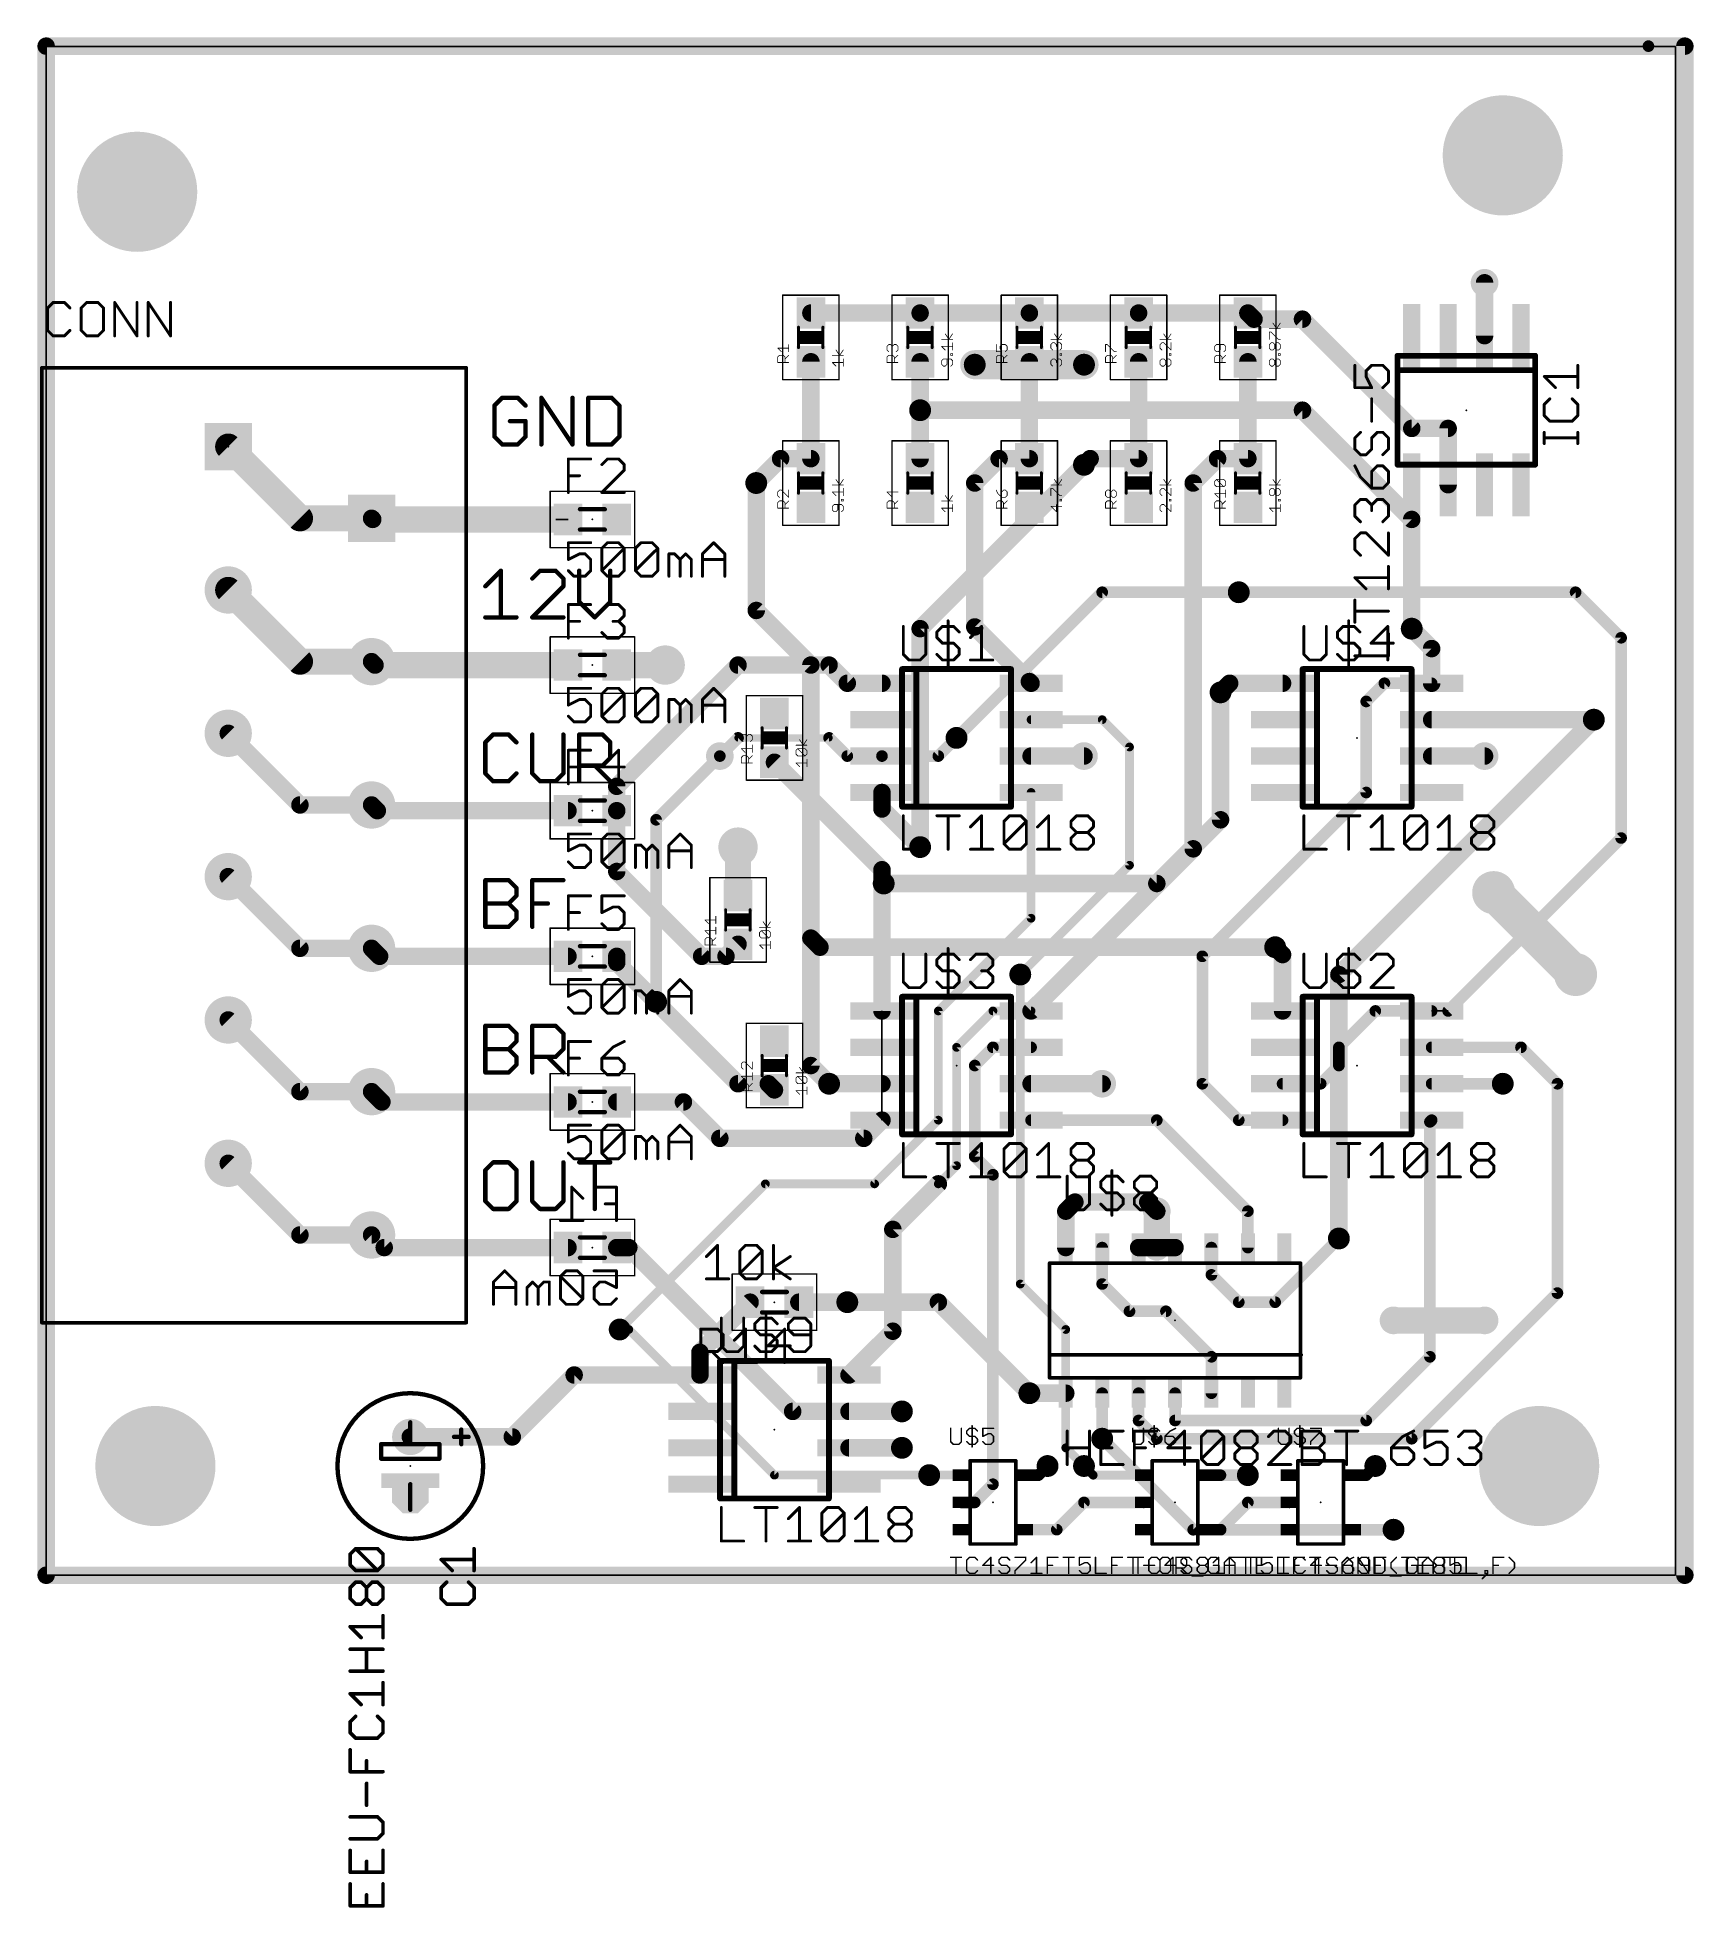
# Model space of a CAD drawing. Extents: x -0.3 to 57.5, y -11.6 to 53.6.
import ezdxf

# ---------------------------------------------------------------- set-up
doc = ezdxf.new("R2010")
doc.units = 0
for name, color, linetype in [('1', 14, 'CONTINUOUS'), ('16', 174, 'CONTINUOUS'), ('17', 94, 'CONTINUOUS'), ('18', 94, 'CONTINUOUS'), ('19', 54, 'CONTINUOUS'), ('20', 178, 'CONTINUOUS'), ('21', 251, 'CONTINUOUS'), ('23', 178, 'CONTINUOUS'), ('24', 178, 'CONTINUOUS'), ('25', 251, 'CONTINUOUS'), ('26', 251, 'CONTINUOUS'), ('27', 251, 'CONTINUOUS'), ('28', 251, 'CONTINUOUS'), ('39', 14, 'CONTINUOUS'), ('40', 174, 'CONTINUOUS'), ('51', 251, 'CONTINUOUS'), ('52', 251, 'CONTINUOUS')]:
    doc.layers.add(name, color=color, linetype=linetype)

# ---------------------------------------------------------------- blocks, each defined once
blk = doc.blocks.new('RECT')
blk.add_solid([(-0.5, -0.5), (0.5, -0.5), (-0.5, 0.5), (0.5, 0.5)])
blk = doc.blocks.new('ROUNDP')
at = {"const_width": 0.5}
blk.add_lwpolyline([(0, -0.25, 1), (0, 0.25, 1), (0, -0.25)], format="xyb", dxfattribs=at)
blk = doc.blocks.new('OCTAGONP')
at = {"const_width": 0.5}
blk.add_lwpolyline([(-0.25, -0.1036), (-0.25, 0.1036), (-0.1036, 0.25), (0.1036, 0.25), (0.25, 0.1036), (0.25, -0.1036), (0.1036, -0.25), (-0.1036, -0.25), (-0.25, -0.1036), (-0.25, 0.1036)], dxfattribs=at)
blk = doc.blocks.new('SQUAREP')
blk.add_solid([(-0.5, -0.5), (0.5, -0.5), (-0.5, 0.5), (0.5, 0.5)])
blk = doc.blocks.new('ROUNDV')
at = {"const_width": 0.5}
blk.add_lwpolyline([(0, -0.25, 1), (0, 0.25, 1), (0, -0.25)], format="xyb", dxfattribs=at)

msp = doc.modelspace()

# ---------------------------------------------------------------- linework, layer by layer
at = {"layer": '1'}
for points, const_width in [([(55.88, 53.34), (0, 53.34)], 0.4064), ([(0, 53.34), (0, 0)], 0.4064), ([(57.15, 53.34), (55.88, 53.34)], 0.4064), ([(57.15, 0), (57.15, 53.34)], 0.4064), ([(50.165, 43.24), (50.165, 45.085)], 0.6096), ([(26.67, 44.03), (30.48, 44.03)], 0.6096), ([(30.48, 44.03), (34.29, 44.03)], 0.6096), ([(34.29, 44.03), (38.1, 44.03)], 0.6096), ([(38.1, 44.03), (41.91, 44.03)], 0.6096), ([(42.125, 43.815), (41.91, 44.03)], 0.6096), ([(43.815, 43.815), (42.125, 43.815)], 0.6096), ([(47.625, 40.005), (43.815, 43.815)], 0.6096), ([(26.67, 42.33), (26.67, 38.95)], 0.6096), ([(30.48, 42.33), (30.48, 40.64)], 0.6096), ([(34.29, 42.33), (34.29, 38.95)], 0.6096), ([(38.1, 42.33), (38.1, 38.95)], 0.6096), ([(41.91, 42.33), (41.91, 38.95)], 0.6096), ([(30.48, 40.64), (30.48, 38.95)], 0.6096), ([(6.35, 39.37), (8.85, 36.87)], 0.9144), ([(48.895, 40.005), (47.625, 40.005)], 0.6096), ([(48.895, 38.04), (48.895, 40.005)], 0.6096), ([(25.615, 38.95), (24.765, 38.1)], 0.6096), ([(26.67, 38.95), (25.615, 38.95)], 0.6096), ([(33.235, 38.95), (32.385, 38.1)], 0.6096), ([(34.29, 38.95), (33.235, 38.95)], 0.6096), ([(36.41, 38.95), (36.195, 38.735)], 0.6096), ([(38.1, 38.95), (36.41, 38.95)], 0.6096), ([(40.855, 38.95), (40.005, 38.1)], 0.6096), ([(41.91, 38.95), (40.855, 38.95)], 0.6096), ([(32.385, 38.1), (32.385, 33.08)], 0.6096), ([(40.005, 38.1), (40.005, 25.34)], 0.6096), ([(8.85, 36.87), (11.35, 36.87)], 0.9144), ([(11.39, 36.83), (17.78, 36.83)], 0.9144), ([(11.35, 36.87), (11.39, 36.83)], 0.6096), ([(6.35, 34.37), (8.85, 31.87)], 0.9144), ([(53.34, 34.29), (41.5925, 34.29)], 0.4064), ([(54.9275, 32.7025), (53.34, 34.29)], 0.4064), ([(32.385, 33.08), (34.35, 31.115)], 0.6096), ([(48.32, 32.325), (47.625, 33.02)], 0.6096), ([(48.32, 31.115), (48.32, 32.325)], 0.6096), ([(54.9275, 25.7175), (54.9275, 32.7025)], 0.4064), ([(8.85, 31.87), (11.35, 31.87)], 0.9144), ([(11.47, 31.75), (18.2, 31.75)], 0.9144), ([(11.35, 31.87), (11.47, 31.75)], 0.6096), ([(19.9, 31.75), (21.59, 31.75)], 0.9144), ([(24.13, 31.75), (19.9, 27.52)], 0.6096), ([(27.305, 31.75), (24.13, 31.75)], 0.6096), ([(27.94, 31.115), (27.305, 31.75)], 0.6096), ([(29.15, 31.115), (27.94, 31.115)], 0.6096), ([(34.29, 31.175), (34.35, 31.115)], 0.6096), ([(41.275, 31.115), (40.9575, 30.7975)], 0.6096), ([(43.12, 31.115), (41.275, 31.115)], 0.6096), ([(46.0375, 30.48), (46.6725, 31.115)], 0.4064), ([(46.6725, 31.115), (48.32, 31.115)], 0.4064), ([(46.0375, 27.305), (46.0375, 30.48)], 0.4064), ([(53.975, 29.845), (48.32, 29.845)], 0.6096), ([(6.35, 29.37), (8.85, 26.87)], 0.6096), ([(24.13, 29.21), (23.495, 28.575)], 0.4064), ([(27.94, 28.575), (27.305, 29.21)], 0.4064), ([(31.75, 29.21), (31.115, 28.575)], 0.4064), ([(34.35, 29.845), (36.83, 29.845)], 0.3048), ([(36.83, 29.845), (37.7825, 28.8925)], 0.3048), ([(27.305, 29.21), (24.13, 29.21)], 0.254), ([(29.15, 28.575), (27.94, 28.575)], 0.4064), ([(31.115, 28.575), (29.15, 28.575)], 0.4064), ([(34.35, 28.575), (36.195, 28.575)], 0.6096), ([(37.7825, 28.8925), (37.7825, 24.765)], 0.3048), ([(48.32, 28.575), (50.165, 28.575)], 0.6096), ([(29.15, 24.61), (25.4, 28.36)], 0.6096), ([(19.9, 27.52), (19.9, 26.67)], 0.6096), ([(29.15, 26.73), (29.15, 27.305)], 0.6096), ([(34.35, 27.305), (34.35, 22.92)], 0.3048), ([(40.3225, 21.59), (46.0375, 27.305)], 0.4064), ([(8.85, 26.87), (11.35, 26.87)], 0.6096), ([(11.35, 26.87), (11.55, 26.67)], 0.6096), ([(11.55, 26.67), (18.2, 26.67)], 0.6096), ([(19.9, 26.67), (19.9, 24.55)], 0.6096), ([(30.48, 25.4), (29.15, 26.73)], 0.6096), ([(24.13, 23.71), (24.13, 25.4)], 0.9144), ([(40.005, 25.34), (34.35, 19.685)], 0.6096), ([(48.895, 19.685), (54.9275, 25.7175)], 0.4064), ([(19.9, 24.55), (22.86, 21.59)], 0.6096), ([(29.15, 24.61), (29.15, 24.19)], 0.6096), ([(37.7825, 24.765), (33.9725, 20.955)], 0.3048), ([(6.35, 24.37), (8.85, 21.87)], 0.6096), ([(29.15, 19.685), (29.15, 24.19)], 0.6096), ([(29.15, 24.19), (29.21, 24.13)], 0.6096), ([(34.35, 22.92), (31.115, 19.685)], 0.3048), ([(23.71, 21.59), (24.13, 22.01)], 0.6096), ([(43.12, 21.65), (42.8625, 21.9075)], 0.6096), ([(8.85, 21.87), (11.35, 21.87)], 0.6096), ([(11.35, 21.87), (11.63, 21.59)], 0.6096), ([(11.63, 21.59), (18.2, 21.59)], 0.6096), ([(19.9, 21.59), (19.9, 21.375)], 0.6096), ([(19.9, 21.375), (21.2725, 20.0025)], 0.6096), ([(22.86, 21.59), (23.71, 21.59)], 0.6096), ([(40.3225, 17.145), (40.3225, 21.59)], 0.4064), ([(43.12, 19.685), (43.12, 21.65)], 0.6096), ([(21.2725, 20.0025), (24.13, 17.145)], 0.6096), ([(6.35, 19.37), (8.85, 16.87)], 0.6096), ([(31.115, 19.685), (31.115, 15.875)], 0.3048), ([(31.75, 18.415), (33.02, 19.685)], 0.3048), ([(33.02, 19.685), (34.35, 19.685)], 0.3048), ([(46.355, 19.685), (45.085, 18.415)], 0.4064), ([(48.32, 19.685), (46.355, 19.685)], 0.4064), ([(31.75, 14.2875), (31.75, 18.415)], 0.3048), ([(32.385, 17.78), (33.02, 18.415)], 0.4064), ([(33.02, 18.415), (34.35, 18.415)], 0.4064), ([(45.085, 18.415), (45.085, 17.78)], 0.4064), ([(51.435, 18.415), (48.32, 18.415)], 0.4064), ([(52.705, 17.145), (51.435, 18.415)], 0.4064), ([(32.385, 14.605), (32.385, 17.78)], 0.4064), ([(45.085, 17.78), (44.45, 17.145)], 0.4064), ([(8.85, 16.87), (11.35, 16.87)], 0.6096), ([(11.35, 16.87), (11.71, 16.51)], 0.6096), ([(24.13, 17.145), (25.185, 17.145)], 0.6096), ([(25.185, 17.145), (25.4, 16.93)], 0.6096), ([(27.305, 17.145), (29.15, 17.145)], 0.6096), ([(34.35, 17.145), (36.83, 17.145)], 0.6096), ([(41.5925, 15.875), (40.3225, 17.145)], 0.4064), ([(44.45, 17.145), (43.12, 17.145)], 0.4064), ([(48.32, 17.145), (50.8, 17.145)], 0.4064), ([(52.705, 9.8425), (52.705, 17.145)], 0.4064), ([(11.71, 16.51), (18.2, 16.51)], 0.6096), ([(19.9, 16.51), (22.225, 16.51)], 0.6096), ([(22.225, 16.51), (23.495, 15.24)], 0.6096), ([(28.515, 15.24), (29.15, 15.875)], 0.6096), ([(31.115, 15.875), (28.8925, 13.6525)], 0.3048), ([(38.735, 15.875), (34.35, 15.875)], 0.4064), ([(41.91, 12.7), (38.735, 15.875)], 0.4064), ([(43.12, 15.875), (41.5925, 15.875)], 0.4064), ([(48.32, 15.875), (48.26, 15.815)], 0.4064), ([(48.26, 15.815), (48.26, 7.62)], 0.4064), ([(23.495, 15.24), (28.515, 15.24)], 0.6096), ([(6.35, 14.37), (8.85, 11.87)], 0.6096), ([(31.115, 13.6525), (31.75, 14.2875)], 0.3048), ([(33.02, 13.97), (32.385, 14.605)], 0.4064), ([(25.0825, 13.6525), (20.0025, 8.5725)], 0.3048), ([(28.8925, 13.6525), (25.0825, 13.6525)], 0.3048), ([(29.5275, 12.065), (31.115, 13.6525)], 0.6096), ([(33.02, 3.175), (33.02, 13.97)], 0.4064), ([(35.56, 12.7), (35.8775, 13.0175)], 0.6096), ([(35.8775, 13.0175), (38.4175, 13.0175)], 0.6096), ([(38.4175, 13.0175), (38.735, 12.7)], 0.6096), ([(38.735, 12.7), (38.735, 11.43)], 0.9144), ([(35.56, 11.43), (35.56, 12.7)], 0.6096), ([(41.91, 11.43), (41.91, 12.7)], 0.4064), ([(8.85, 11.87), (11.35, 11.87)], 0.6096), ([(29.5275, 8.5125), (29.5275, 12.065)], 0.6096), ([(42.8625, 9.525), (45.085, 11.7475)], 0.4064), ([(36.83, 10.16), (36.83, 11.43)], 0.4064), ([(38.1, 11.43), (38.735, 11.43)], 0.6096), ([(38.735, 11.43), (39.37, 11.43)], 0.6096), ([(40.64, 11.43), (40.64, 10.4775)], 0.4064), ([(40.64, 10.4775), (41.5925, 9.525)], 0.4064), ([(22.8, 7.775), (24.55, 9.525)], 0.6096), ([(26.25, 9.525), (27.94, 9.525)], 0.6096), ([(37.7825, 9.2075), (36.83, 10.16)], 0.4064), ([(47.625, 4.7625), (52.705, 9.8425)], 0.4064), ([(39.0525, 9.2075), (37.7825, 9.2075)], 0.4064), ([(40.64, 7.62), (39.0525, 9.2075)], 0.4064), ([(41.5925, 9.525), (42.8625, 9.525)], 0.4064), ([(28, 6.985), (29.5275, 8.5125)], 0.6096), ([(22.8, 6.985), (22.8, 7.775)], 0.6096), ([(16.256, 4.826), (18.415, 6.985)], 0.6096), ([(18.415, 6.985), (22.8, 6.985)], 0.6096), ([(40.64, 6.35), (40.64, 7.62)], 0.4064), ([(48.26, 7.62), (46.0375, 5.3975)], 0.4064), ([(34.29, 6.35), (35.56, 6.35)], 0.6096), ([(36.83, 6.35), (36.83, 4.7625)], 0.4064), ([(38.1, 6.35), (38.1, 5.3975)], 0.4064), ([(39.37, 5.3975), (39.37, 6.35)], 0.4064), ([(29.845, 5.715), (28, 5.715)], 0.6096), ([(38.1, 5.3975), (38.735, 4.7625)], 0.4064), ([(46.0375, 5.3975), (39.37, 5.3975)], 0.4064), ([(12.7, 4.826), (16.256, 4.826)], 0.6096), ([(28, 4.445), (29.845, 4.445)], 0.6096), ([(38.735, 4.7625), (47.625, 4.7625)], 0.4064), ([(34.605, 3.49), (34.925, 3.81)], 0.4064), ([(36.195, 3.81), (36.515, 3.49)], 0.3048), ([(46.035, 3.49), (46.355, 3.81)], 0.4064), ([(30.7975, 3.4925), (31.9175, 3.4925)], 0.3048), ([(31.9175, 3.4925), (31.92, 3.49)], 0.3048), ([(32.385, 2.54), (33.02, 3.175)], 0.4064), ([(34.12, 3.49), (34.605, 3.49)], 0.4064), ([(36.515, 3.49), (38.27, 3.49)], 0.3048), ([(40.47, 3.49), (40.955, 3.49)], 0.4064), ([(40.955, 3.49), (41.91, 3.4925)], 0.4064), ([(45.55, 3.49), (46.035, 3.49)], 0.4064), ([(31.92, 2.54), (32.385, 2.54)], 0.4064), ([(35.245, 1.59), (36.195, 2.54)], 0.4064), ([(36.195, 2.54), (38.27, 2.54)], 0.4064), ([(40.96, 1.59), (41.91, 2.54)], 0.4064), ([(41.91, 2.54), (43.35, 2.54)], 0.4064), ([(34.12, 1.59), (35.245, 1.59)], 0.4064), ([(40.47, 1.59), (40.96, 1.59)], 0.4064), ([(46.9875, 1.59), (45.55, 1.59)], 0.4064), ([(46.99, 1.5875), (46.9875, 1.59)], 0.4064), ([(0, 0), (57.15, 0)], 0.4064)]:
    msp.add_lwpolyline(points, dxfattribs=dict(at, const_width=const_width))
for points, const_width in [([(0, 53.4416, 1), (0, 53.2384)], 0.2032), ([(0.1016, 53.34, 1), (-0.1016, 53.34)], 0.2032), ([(55.88, 53.4416, 1), (55.88, 53.2384)], 0.2032), ([(55.88, 53.2384, 1), (55.88, 53.4416)], 0.2032), ([(57.2516, 53.34, 1), (57.0484, 53.34)], 0.2032), ([(57.15, 53.2384, 1), (57.15, 53.4416)], 0.2032), ([(50.3174, 45.085, 1), (50.0126, 45.085)], 0.3048), ([(26.67, 44.1824, 1), (26.67, 43.8776)], 0.3048), ([(30.48, 44.1824, 1), (30.48, 43.8776)], 0.3048), ([(30.48, 43.8776, 1), (30.48, 44.1824)], 0.3048), ([(34.29, 44.1824, 1), (34.29, 43.8776)], 0.3048), ([(34.29, 43.8776, 1), (34.29, 44.1824)], 0.3048), ([(38.1, 44.1824, 1), (38.1, 43.8776)], 0.3048), ([(38.1, 43.8776, 1), (38.1, 44.1824)], 0.3048), ([(42.0178, 44.1378, 1), (41.8022, 43.9222)], 0.3048), ([(41.91, 43.8776, 1), (41.91, 44.1824)], 0.3048), ([(42.125, 43.9674, 1), (42.125, 43.6626)], 0.3048), ([(42.0172, 43.7072, 1), (42.2328, 43.9228)], 0.3048), ([(43.9228, 43.9228, 1), (43.7072, 43.7072)], 0.3048), ([(43.815, 43.6626, 1), (43.815, 43.9674)], 0.3048), ([(50.0126, 43.24, 1), (50.3174, 43.24)], 0.3048), ([(26.8224, 42.33, 1), (26.5176, 42.33)], 0.3048), ([(30.6324, 42.33, 1), (30.3276, 42.33)], 0.3048), ([(34.4424, 42.33, 1), (34.1376, 42.33)], 0.3048), ([(38.2524, 42.33, 1), (37.9476, 42.33)], 0.3048), ([(42.0624, 42.33, 1), (41.7576, 42.33)], 0.3048), ([(30.6324, 40.64, 1), (30.3276, 40.64)], 0.3048), ([(30.3276, 40.64, 1), (30.6324, 40.64)], 0.3048), ([(6.5116, 39.5316, 1), (6.1884, 39.2084)], 0.4572), ([(47.625, 40.1574, 1), (47.625, 39.8526)], 0.3048), ([(47.5172, 39.8972, 1), (47.7328, 40.1128)], 0.3048), ([(49.0474, 40.005, 1), (48.7426, 40.005)], 0.3048), ([(48.895, 39.8526, 1), (48.895, 40.1574)], 0.3048), ([(25.615, 39.1024, 1), (25.615, 38.7976)], 0.3048), ([(25.7228, 38.8422, 1), (25.5072, 39.0578)], 0.3048), ([(26.67, 38.7976, 1), (26.67, 39.1024)], 0.3048), ([(33.235, 39.1024, 1), (33.235, 38.7976)], 0.3048), ([(33.3428, 38.8422, 1), (33.1272, 39.0578)], 0.3048), ([(34.29, 38.7976, 1), (34.29, 39.1024)], 0.3048), ([(36.41, 39.1024, 1), (36.41, 38.7976)], 0.3048), ([(36.5178, 38.8422, 1), (36.3022, 39.0578)], 0.3048), ([(38.1, 38.7976, 1), (38.1, 39.1024)], 0.3048), ([(40.855, 39.1024, 1), (40.855, 38.7976)], 0.3048), ([(40.9628, 38.8422, 1), (40.7472, 39.0578)], 0.3048), ([(41.91, 38.7976, 1), (41.91, 39.1024)], 0.3048), ([(26.5176, 38.95, 1), (26.8224, 38.95)], 0.3048), ([(30.3276, 38.95, 1), (30.6324, 38.95)], 0.3048), ([(34.1376, 38.95, 1), (34.4424, 38.95)], 0.3048), ([(36.0872, 38.8428, 1), (36.3028, 38.6272)], 0.3048), ([(37.9476, 38.95, 1), (38.2524, 38.95)], 0.3048), ([(41.7576, 38.95, 1), (42.0624, 38.95)], 0.3048), ([(24.6572, 38.2078, 1), (24.8728, 37.9922)], 0.3048), ([(32.2772, 38.2078, 1), (32.4928, 37.9922)], 0.3048), ([(32.5374, 38.1, 1), (32.2326, 38.1)], 0.3048), ([(39.8972, 38.2078, 1), (40.1128, 37.9922)], 0.3048), ([(40.1574, 38.1, 1), (39.8526, 38.1)], 0.3048), ([(48.7426, 38.04, 1), (49.0474, 38.04)], 0.3048), ([(8.85, 37.0986, 1), (8.85, 36.6414)], 0.4572), ([(8.6884, 36.7084, 1), (9.0116, 37.0316)], 0.4572), ([(11.39, 37.0586, 1), (11.39, 36.6014)], 0.4572), ([(11.35, 36.6414, 1), (11.35, 37.0986)], 0.4572), ([(17.78, 36.6014, 1), (17.78, 37.0586)], 0.4572), ([(11.4578, 36.9778, 1), (11.2422, 36.7622)], 0.3048), ([(11.2822, 36.7222, 1), (11.4978, 36.9378)], 0.3048), ([(6.5116, 34.5316, 1), (6.1884, 34.2084)], 0.4572), ([(41.5925, 34.3916, 1), (41.5925, 34.1884)], 0.2032), ([(53.4118, 34.3618, 1), (53.2682, 34.2182)], 0.2032), ([(53.34, 34.1884, 1), (53.34, 34.3916)], 0.2032), ([(32.4928, 33.1878, 1), (32.2772, 32.9722)], 0.3048), ([(47.7328, 33.1278, 1), (47.5172, 32.9122)], 0.3048), ([(32.2326, 33.08, 1), (32.5374, 33.08)], 0.3048), ([(48.4724, 32.325, 1), (48.1676, 32.325)], 0.3048), ([(55.0291, 32.7025, 1), (54.8259, 32.7025)], 0.2032), ([(54.8557, 32.6307, 1), (54.9993, 32.7743)], 0.2032), ([(8.85, 32.0986, 1), (8.85, 31.6414)], 0.4572), ([(8.6884, 31.7084, 1), (9.0116, 32.0316)], 0.4572), ([(11.47, 31.9786, 1), (11.47, 31.5214)], 0.4572), ([(11.4578, 31.9778, 1), (11.2422, 31.7622)], 0.3048), ([(11.35, 31.6414, 1), (11.35, 32.0986)], 0.4572), ([(11.3622, 31.6422, 1), (11.5778, 31.8578)], 0.3048), ([(18.2, 31.5214, 1), (18.2, 31.9786)], 0.4572), ([(19.9, 31.9786, 1), (19.9, 31.5214)], 0.4572), ([(21.59, 31.5214, 1), (21.59, 31.9786)], 0.4572), ([(24.13, 31.9024, 1), (24.13, 31.5976)], 0.3048), ([(24.2378, 31.6422, 1), (24.0222, 31.8578)], 0.3048), ([(27.4128, 31.8578, 1), (27.1972, 31.6422)], 0.3048), ([(27.305, 31.5976, 1), (27.305, 31.9024)], 0.3048), ([(48.2122, 32.2172, 1), (48.4278, 32.4328)], 0.3048), ([(27.94, 31.2674, 1), (27.94, 30.9626)], 0.3048), ([(27.8322, 31.0072, 1), (28.0478, 31.2228)], 0.3048), ([(29.15, 30.9626, 1), (29.15, 31.2674)], 0.3048), ([(34.3978, 31.2828, 1), (34.1822, 31.0672)], 0.3048), ([(34.2422, 31.0072, 1), (34.4578, 31.2228)], 0.3048), ([(34.2422, 31.0072, 1), (34.4578, 31.2228)], 0.3048), ([(41.275, 31.2674, 1), (41.275, 30.9626)], 0.3048), ([(41.3828, 31.0072, 1), (41.1672, 31.2228)], 0.3048), ([(43.12, 30.9626, 1), (43.12, 31.2674)], 0.3048), ([(46.6725, 31.2166, 1), (46.6725, 31.0134)], 0.2032), ([(46.7443, 31.0432, 1), (46.6007, 31.1868)], 0.2032), ([(48.32, 31.0134, 1), (48.32, 31.2166)], 0.2032), ([(40.8497, 30.9053, 1), (41.0653, 30.6897)], 0.3048), ([(46.1391, 30.48, 1), (45.9359, 30.48)], 0.2032), ([(48.1676, 31.115, 1), (48.4724, 31.115)], 0.3048), ([(45.9657, 30.5518, 1), (46.1093, 30.4082)], 0.2032), ([(48.32, 29.9974, 1), (48.32, 29.6926)], 0.3048), ([(53.975, 29.6926, 1), (53.975, 29.9974)], 0.3048), ([(6.4578, 29.4778, 1), (6.2422, 29.2622)], 0.3048), ([(24.2018, 29.1382, 1), (24.0582, 29.2818)], 0.2032), ([(27.3768, 29.2818, 1), (27.2332, 29.1382)], 0.2032), ([(31.8218, 29.1382, 1), (31.6782, 29.2818)], 0.2032), ([(34.35, 29.9212, 1), (34.35, 29.7688)], 0.1524), ([(36.8839, 29.8989, 1), (36.7761, 29.7911)], 0.1524), ([(36.83, 29.7688, 1), (36.83, 29.9212)], 0.1524), ([(23.4232, 28.6468, 1), (23.5668, 28.5032)], 0.2032), ([(24.13, 29.2735, 1), (24.13, 29.1465)], 0.127), ([(27.305, 29.1465, 1), (27.305, 29.2735)], 0.127), ([(27.94, 28.6766, 1), (27.94, 28.4734)], 0.2032), ([(27.8682, 28.5032, 1), (28.0118, 28.6468)], 0.2032), ([(29.15, 28.6766, 1), (29.15, 28.4734)], 0.2032), ([(29.15, 28.4734, 1), (29.15, 28.6766)], 0.2032), ([(31.0432, 28.6468, 1), (31.1868, 28.5032)], 0.2032), ([(31.115, 28.4734, 1), (31.115, 28.6766)], 0.2032), ([(34.35, 28.7274, 1), (34.35, 28.4226)], 0.3048), ([(36.195, 28.4226, 1), (36.195, 28.7274)], 0.3048), ([(37.8587, 28.8925, 1), (37.7063, 28.8925)], 0.1524), ([(37.7286, 28.8386, 1), (37.8364, 28.9464)], 0.1524), ([(48.32, 28.7274, 1), (48.32, 28.4226)], 0.3048), ([(50.165, 28.4226, 1), (50.165, 28.7274)], 0.3048), ([(25.5078, 28.4678, 1), (25.2922, 28.2522)], 0.3048), ([(19.7922, 27.6278, 1), (20.0078, 27.4122)], 0.3048), ([(20.0524, 27.52, 1), (19.7476, 27.52)], 0.3048), ([(29.3024, 27.305, 1), (28.9976, 27.305)], 0.3048), ([(34.4262, 27.305, 1), (34.2738, 27.305)], 0.1524), ([(45.9359, 27.305, 1), (46.1391, 27.305)], 0.2032), ([(46.1093, 27.2332, 1), (45.9657, 27.3768)], 0.2032), ([(8.85, 27.0224, 1), (8.85, 26.7176)], 0.3048), ([(8.7422, 26.7622, 1), (8.9578, 26.9778)], 0.3048), ([(11.4578, 26.9778, 1), (11.2422, 26.7622)], 0.3048), ([(11.35, 26.7176, 1), (11.35, 27.0224)], 0.3048), ([(11.55, 26.8224, 1), (11.55, 26.5176)], 0.3048), ([(11.4422, 26.5622, 1), (11.6578, 26.7778)], 0.3048), ([(18.2, 26.5176, 1), (18.2, 26.8224)], 0.3048), ([(20.0524, 26.67, 1), (19.7476, 26.67)], 0.3048), ([(19.7476, 26.67, 1), (20.0524, 26.67)], 0.3048), ([(29.2578, 26.8378, 1), (29.0422, 26.6222)], 0.3048), ([(28.9976, 26.73, 1), (29.3024, 26.73)], 0.3048), ([(24.3586, 25.4, 1), (23.9014, 25.4)], 0.4572), ([(30.3722, 25.2922, 1), (30.5878, 25.5078)], 0.3048), ([(39.8526, 25.34, 1), (40.1574, 25.34)], 0.3048), ([(40.1128, 25.2322, 1), (39.8972, 25.4478)], 0.3048), ([(54.8259, 25.7175, 1), (55.0291, 25.7175)], 0.2032), ([(54.9993, 25.6457, 1), (54.8557, 25.7893)], 0.2032), ([(20.0078, 24.6578, 1), (19.7922, 24.4422)], 0.3048), ([(29.3024, 24.61, 1), (28.9976, 24.61)], 0.3048), ([(29.0422, 24.5022, 1), (29.2578, 24.7178)], 0.3048), ([(37.7063, 24.765, 1), (37.8587, 24.765)], 0.1524), ([(37.8364, 24.7111, 1), (37.7286, 24.8189)], 0.1524), ([(6.4578, 24.4778, 1), (6.2422, 24.2622)], 0.3048), ([(19.7476, 24.55, 1), (20.0524, 24.55)], 0.3048), ([(29.2578, 24.2978, 1), (29.0422, 24.0822)], 0.3048), ([(29.3024, 24.19, 1), (28.9976, 24.19)], 0.3048), ([(28.9976, 24.19, 1), (29.3024, 24.19)], 0.3048), ([(29.1022, 24.0222, 1), (29.3178, 24.2378)], 0.3048), ([(23.9014, 23.71, 1), (24.3586, 23.71)], 0.4572), ([(34.2738, 22.92, 1), (34.4262, 22.92)], 0.1524), ([(34.4039, 22.8661, 1), (34.2961, 22.9739)], 0.1524), ([(24.2378, 21.9022, 1), (24.0222, 22.1178)], 0.3048), ([(42.9703, 22.0153, 1), (42.7547, 21.7997)], 0.3048), ([(8.85, 22.0224, 1), (8.85, 21.7176)], 0.3048), ([(8.7422, 21.7622, 1), (8.9578, 21.9778)], 0.3048), ([(11.4578, 21.9778, 1), (11.2422, 21.7622)], 0.3048), ([(11.35, 21.7176, 1), (11.35, 22.0224)], 0.3048), ([(11.63, 21.7424, 1), (11.63, 21.4376)], 0.3048), ([(11.5222, 21.4822, 1), (11.7378, 21.6978)], 0.3048), ([(18.2, 21.4376, 1), (18.2, 21.7424)], 0.3048), ([(20.0078, 21.4828, 1), (19.7922, 21.2672)], 0.3048), ([(20.0524, 21.59, 1), (19.7476, 21.59)], 0.3048), ([(22.86, 21.7424, 1), (22.86, 21.4376)], 0.3048), ([(22.7522, 21.4822, 1), (22.9678, 21.6978)], 0.3048), ([(23.6022, 21.6978, 1), (23.8178, 21.4822)], 0.3048), ([(23.71, 21.4376, 1), (23.71, 21.7424)], 0.3048), ([(40.4241, 21.59, 1), (40.2209, 21.59)], 0.2032), ([(40.2507, 21.6618, 1), (40.3943, 21.5182)], 0.2032), ([(43.2724, 21.65, 1), (42.9676, 21.65)], 0.3048), ([(43.0122, 21.5422, 1), (43.2278, 21.7578)], 0.3048), ([(19.7476, 21.375, 1), (20.0524, 21.375)], 0.3048), ([(33.9186, 21.0089, 1), (34.0264, 20.9011)], 0.1524), ([(21.3803, 20.1103, 1), (21.1647, 19.8947)], 0.3048), ([(21.1647, 19.8947, 1), (21.3803, 20.1103)], 0.3048), ([(6.4578, 19.4778, 1), (6.2422, 19.2622)], 0.3048), ([(28.9976, 19.685, 1), (29.3024, 19.685)], 0.3048), ([(31.1912, 19.685, 1), (31.0388, 19.685)], 0.1524), ([(31.0611, 19.7389, 1), (31.1689, 19.6311)], 0.1524), ([(33.02, 19.7612, 1), (33.02, 19.6088)], 0.1524), ([(33.0739, 19.6311, 1), (32.9661, 19.7389)], 0.1524), ([(34.2422, 19.7928, 1), (34.4578, 19.5772)], 0.3048), ([(34.35, 19.6088, 1), (34.35, 19.7612)], 0.1524), ([(42.9676, 19.685, 1), (43.2724, 19.685)], 0.3048), ([(46.355, 19.7866, 1), (46.355, 19.5834)], 0.2032), ([(46.4268, 19.6132, 1), (46.2832, 19.7568)], 0.2032), ([(48.32, 19.5834, 1), (48.32, 19.7866)], 0.2032), ([(48.8232, 19.7568, 1), (48.9668, 19.6132)], 0.2032), ([(31.8262, 18.415, 1), (31.6738, 18.415)], 0.1524), ([(31.6961, 18.4689, 1), (31.8039, 18.3611)], 0.1524), ([(33.02, 18.5166, 1), (33.02, 18.3134)], 0.2032), ([(33.0918, 18.3432, 1), (32.9482, 18.4868)], 0.2032), ([(34.35, 18.3134, 1), (34.35, 18.5166)], 0.2032), ([(45.1866, 18.415, 1), (44.9834, 18.415)], 0.2032), ([(45.0132, 18.4868, 1), (45.1568, 18.3432)], 0.2032), ([(48.32, 18.5166, 1), (48.32, 18.3134)], 0.2032), ([(51.5068, 18.4868, 1), (51.3632, 18.3432)], 0.2032), ([(51.435, 18.3134, 1), (51.435, 18.5166)], 0.2032), ([(32.4866, 17.78, 1), (32.2834, 17.78)], 0.2032), ([(32.3132, 17.8518, 1), (32.4568, 17.7082)], 0.2032), ([(44.9834, 17.78, 1), (45.1866, 17.78)], 0.2032), ([(45.1568, 17.7082, 1), (45.0132, 17.8518)], 0.2032), ([(8.85, 17.0224, 1), (8.85, 16.7176)], 0.3048), ([(8.7422, 16.7622, 1), (8.9578, 16.9778)], 0.3048), ([(11.4578, 16.9778, 1), (11.2422, 16.7622)], 0.3048), ([(11.35, 16.7176, 1), (11.35, 17.0224)], 0.3048), ([(24.13, 17.2974, 1), (24.13, 16.9926)], 0.3048), ([(24.0222, 17.0372, 1), (24.2378, 17.2528)], 0.3048), ([(25.2928, 17.2528, 1), (25.0772, 17.0372)], 0.3048), ([(25.185, 16.9926, 1), (25.185, 17.2974)], 0.3048), ([(25.2922, 16.8222, 1), (25.5078, 17.0378)], 0.3048), ([(27.305, 17.2974, 1), (27.305, 16.9926)], 0.3048), ([(29.15, 16.9926, 1), (29.15, 17.2974)], 0.3048), ([(34.35, 17.2974, 1), (34.35, 16.9926)], 0.3048), ([(36.83, 16.9926, 1), (36.83, 17.2974)], 0.3048), ([(40.2209, 17.145, 1), (40.4241, 17.145)], 0.2032), ([(40.3943, 17.2168, 1), (40.2507, 17.0732)], 0.2032), ([(43.12, 17.2466, 1), (43.12, 17.0434)], 0.2032), ([(44.3782, 17.2168, 1), (44.5218, 17.0732)], 0.2032), ([(44.45, 17.0434, 1), (44.45, 17.2466)], 0.2032), ([(48.32, 17.2466, 1), (48.32, 17.0434)], 0.2032), ([(50.8, 17.0434, 1), (50.8, 17.2466)], 0.2032), ([(52.8066, 17.145, 1), (52.6034, 17.145)], 0.2032), ([(52.6332, 17.0732, 1), (52.7768, 17.2168)], 0.2032), ([(11.71, 16.6624, 1), (11.71, 16.3576)], 0.3048), ([(11.6022, 16.4022, 1), (11.8178, 16.6178)], 0.3048), ([(18.2, 16.3576, 1), (18.2, 16.6624)], 0.3048), ([(19.9, 16.6624, 1), (19.9, 16.3576)], 0.3048), ([(22.3328, 16.6178, 1), (22.1172, 16.4022)], 0.3048), ([(22.225, 16.3576, 1), (22.225, 16.6624)], 0.3048), ([(29.2578, 15.7672, 1), (29.0422, 15.9828)], 0.3048), ([(31.0388, 15.875, 1), (31.1912, 15.875)], 0.1524), ([(31.1689, 15.8211, 1), (31.0611, 15.9289)], 0.1524), ([(34.35, 15.9766, 1), (34.35, 15.7734)], 0.2032), ([(38.8068, 15.9468, 1), (38.6632, 15.8032)], 0.2032), ([(38.735, 15.7734, 1), (38.735, 15.9766)], 0.2032), ([(41.5925, 15.9766, 1), (41.5925, 15.7734)], 0.2032), ([(41.5207, 15.8032, 1), (41.6643, 15.9468)], 0.2032), ([(43.12, 15.7734, 1), (43.12, 15.9766)], 0.2032), ([(48.3616, 15.815, 1), (48.1584, 15.815)], 0.2032), ([(48.1882, 15.8868, 1), (48.3318, 15.7432)], 0.2032), ([(48.3918, 15.8032, 1), (48.2482, 15.9468)], 0.2032), ([(23.495, 15.3924, 1), (23.495, 15.0876)], 0.3048), ([(23.3872, 15.1322, 1), (23.6028, 15.3478)], 0.3048), ([(28.4072, 15.3478, 1), (28.6228, 15.1322)], 0.3048), ([(28.515, 15.0876, 1), (28.515, 15.3924)], 0.3048), ([(6.4578, 14.4778, 1), (6.2422, 14.2622)], 0.3048), ([(31.6738, 14.2875, 1), (31.8262, 14.2875)], 0.1524), ([(31.8039, 14.2336, 1), (31.6961, 14.3414)], 0.1524), ([(32.2834, 14.605, 1), (32.4866, 14.605)], 0.2032), ([(32.4568, 14.6768, 1), (32.3132, 14.5332)], 0.2032), ([(25.0825, 13.7287, 1), (25.0825, 13.5763)], 0.1524), ([(25.1364, 13.5986, 1), (25.0286, 13.7064)], 0.1524), ([(28.8386, 13.7064, 1), (28.9464, 13.5986)], 0.1524), ([(28.8925, 13.5763, 1), (28.8925, 13.7287)], 0.1524), ([(31.2228, 13.5447, 1), (31.0072, 13.7603)], 0.3048), ([(31.0611, 13.7064, 1), (31.1689, 13.5986)], 0.1524), ([(33.1216, 13.97, 1), (32.9184, 13.97)], 0.2032), ([(32.9482, 13.8982, 1), (33.0918, 14.0418)], 0.2032), ([(35.8775, 13.1699, 1), (35.8775, 12.8651)], 0.3048), ([(35.9853, 12.9097, 1), (35.7697, 13.1253)], 0.3048), ([(38.5253, 13.1253, 1), (38.3097, 12.9097)], 0.3048), ([(38.4175, 12.8651, 1), (38.4175, 13.1699)], 0.3048), ([(38.9636, 12.7, 1), (38.5064, 12.7)], 0.4572), ([(35.4522, 12.8078, 1), (35.6678, 12.5922)], 0.3048), ([(35.7124, 12.7, 1), (35.4076, 12.7)], 0.3048), ([(38.6272, 12.5922, 1), (38.8428, 12.8078)], 0.3048), ([(42.0116, 12.7, 1), (41.8084, 12.7)], 0.2032), ([(41.8382, 12.6282, 1), (41.9818, 12.7718)], 0.2032), ([(8.85, 12.0224, 1), (8.85, 11.7176)], 0.3048), ([(8.7422, 11.7622, 1), (8.9578, 11.9778)], 0.3048), ([(11.35, 11.7176, 1), (11.35, 12.0224)], 0.3048), ([(29.4197, 12.1728, 1), (29.6353, 11.9572)], 0.3048), ([(29.6799, 12.065, 1), (29.3751, 12.065)], 0.3048), ([(45.1568, 11.6757, 1), (45.0132, 11.8193)], 0.2032), ([(35.4076, 11.43, 1), (35.7124, 11.43)], 0.3048), ([(36.9316, 11.43, 1), (36.7284, 11.43)], 0.2032), ([(38.1, 11.5824, 1), (38.1, 11.2776)], 0.3048), ([(38.5064, 11.43, 1), (38.9636, 11.43)], 0.4572), ([(38.735, 11.5824, 1), (38.735, 11.2776)], 0.3048), ([(38.735, 11.2776, 1), (38.735, 11.5824)], 0.3048), ([(39.37, 11.2776, 1), (39.37, 11.5824)], 0.3048), ([(40.7416, 11.43, 1), (40.5384, 11.43)], 0.2032), ([(41.8084, 11.43, 1), (42.0116, 11.43)], 0.2032), ([(40.5384, 10.4775, 1), (40.7416, 10.4775)], 0.2032), ([(40.7118, 10.5493, 1), (40.5682, 10.4057)], 0.2032), ([(24.6578, 9.4172, 1), (24.4422, 9.6328)], 0.3048), ([(26.25, 9.6774, 1), (26.25, 9.3726)], 0.3048), ([(27.94, 9.3726, 1), (27.94, 9.6774)], 0.3048), ([(36.7284, 10.16, 1), (36.9316, 10.16)], 0.2032), ([(36.9018, 10.2318, 1), (36.7582, 10.0882)], 0.2032), ([(52.6034, 9.8425, 1), (52.8066, 9.8425)], 0.2032), ([(52.7768, 9.7707, 1), (52.6332, 9.9143)], 0.2032), ([(37.7825, 9.3091, 1), (37.7825, 9.1059)], 0.2032), ([(37.7107, 9.1357, 1), (37.8543, 9.2793)], 0.2032), ([(39.1243, 9.2793, 1), (38.9807, 9.1357)], 0.2032), ([(39.0525, 9.1059, 1), (39.0525, 9.3091)], 0.2032), ([(41.5925, 9.6266, 1), (41.5925, 9.4234)], 0.2032), ([(41.5207, 9.4532, 1), (41.6643, 9.5968)], 0.2032), ([(42.7907, 9.5968, 1), (42.9343, 9.4532)], 0.2032), ([(42.8625, 9.4234, 1), (42.8625, 9.6266)], 0.2032), ([(19.9486, 8.6264, 1), (20.0564, 8.5186)], 0.1524), ([(29.3751, 8.5125, 1), (29.6799, 8.5125)], 0.3048), ([(29.6353, 8.4047, 1), (29.4197, 8.6203)], 0.3048), ([(22.6922, 7.8828, 1), (22.9078, 7.6672)], 0.3048), ([(22.9524, 7.775, 1), (22.6476, 7.775)], 0.3048), ([(18.415, 7.1374, 1), (18.415, 6.8326)], 0.3048), ([(18.5228, 6.8772, 1), (18.3072, 7.0928)], 0.3048), ([(22.8, 6.8326, 1), (22.8, 7.1374)], 0.3048), ([(27.8922, 7.0928, 1), (28.1078, 6.8772)], 0.3048), ([(40.7416, 7.62, 1), (40.5384, 7.62)], 0.2032), ([(40.5682, 7.5482, 1), (40.7118, 7.6918)], 0.2032), ([(48.1584, 7.62, 1), (48.3616, 7.62)], 0.2032), ([(48.3318, 7.5482, 1), (48.1882, 7.6918)], 0.2032), ([(22.6476, 6.985, 1), (22.9524, 6.985)], 0.3048), ([(34.29, 6.5024, 1), (34.29, 6.1976)], 0.3048), ([(35.56, 6.1976, 1), (35.56, 6.5024)], 0.3048), ([(36.9316, 6.35, 1), (36.7284, 6.35)], 0.2032), ([(38.2016, 6.35, 1), (37.9984, 6.35)], 0.2032), ([(39.4716, 6.35, 1), (39.2684, 6.35)], 0.2032), ([(28, 5.8674, 1), (28, 5.5626)], 0.3048), ([(29.845, 5.5626, 1), (29.845, 5.8674)], 0.3048), ([(40.5384, 6.35, 1), (40.7416, 6.35)], 0.2032), ([(37.9984, 5.3975, 1), (38.2016, 5.3975)], 0.2032), ([(38.1718, 5.4693, 1), (38.0282, 5.3257)], 0.2032), ([(39.37, 5.4991, 1), (39.37, 5.2959)], 0.2032), ([(39.2684, 5.3975, 1), (39.4716, 5.3975)], 0.2032), ([(45.9657, 5.4693, 1), (46.1093, 5.3257)], 0.2032), ([(46.0375, 5.2959, 1), (46.0375, 5.4991)], 0.2032), ([(12.7, 4.9784, 1), (12.7, 4.6736)], 0.3048), ([(16.1482, 4.9338, 1), (16.3638, 4.7182)], 0.3048), ([(16.256, 4.6736, 1), (16.256, 4.9784)], 0.3048), ([(28, 4.5974, 1), (28, 4.2926)], 0.3048), ([(29.845, 4.2926, 1), (29.845, 4.5974)], 0.3048), ([(36.7284, 4.7625, 1), (36.9316, 4.7625)], 0.2032), ([(38.735, 4.8641, 1), (38.735, 4.6609)], 0.2032), ([(38.6632, 4.6907, 1), (38.8068, 4.8343)], 0.2032), ([(47.5532, 4.8343, 1), (47.6968, 4.6907)], 0.2032), ([(47.625, 4.6609, 1), (47.625, 4.8641)], 0.2032), ([(34.9968, 3.7382, 1), (34.8532, 3.8818)], 0.2032), ([(36.2489, 3.8639, 1), (36.1411, 3.7561)], 0.1524), ([(46.4268, 3.7382, 1), (46.2832, 3.8818)], 0.2032), ([(30.7975, 3.5687, 1), (30.7975, 3.4163)], 0.1524), ([(31.9714, 3.5464, 1), (31.8636, 3.4386)], 0.1524), ([(31.8661, 3.4361, 1), (31.9739, 3.5439)], 0.1524), ([(31.9175, 3.4163, 1), (31.9175, 3.5687)], 0.1524), ([(32.9184, 3.175, 1), (33.1216, 3.175)], 0.2032), ([(33.0918, 3.1032, 1), (32.9482, 3.2468)], 0.2032), ([(34.12, 3.5916, 1), (34.12, 3.3884)], 0.2032), ([(34.5332, 3.5618, 1), (34.6768, 3.4182)], 0.2032), ([(34.605, 3.3884, 1), (34.605, 3.5916)], 0.2032), ([(36.515, 3.5662, 1), (36.515, 3.4138)], 0.1524), ([(36.4611, 3.4361, 1), (36.5689, 3.5439)], 0.1524), ([(38.27, 3.4138, 1), (38.27, 3.5662)], 0.1524), ([(40.47, 3.5916, 1), (40.47, 3.3884)], 0.2032), ([(40.9547, 3.5916, 1), (40.9553, 3.3884)], 0.2032), ([(40.955, 3.3884, 1), (40.955, 3.5916)], 0.2032), ([(41.9103, 3.3909, 1), (41.9097, 3.5941)], 0.2032), ([(45.55, 3.5916, 1), (45.55, 3.3884)], 0.2032), ([(45.9632, 3.5618, 1), (46.1068, 3.4182)], 0.2032), ([(46.035, 3.3884, 1), (46.035, 3.5916)], 0.2032), ([(31.92, 2.6416, 1), (31.92, 2.4384)], 0.2032), ([(32.3132, 2.6118, 1), (32.4568, 2.4682)], 0.2032), ([(32.385, 2.4384, 1), (32.385, 2.6416)], 0.2032), ([(36.195, 2.6416, 1), (36.195, 2.4384)], 0.2032), ([(36.2668, 2.4682, 1), (36.1232, 2.6118)], 0.2032), ([(38.27, 2.4384, 1), (38.27, 2.6416)], 0.2032), ([(41.91, 2.6416, 1), (41.91, 2.4384)], 0.2032), ([(41.9818, 2.4682, 1), (41.8382, 2.6118)], 0.2032), ([(43.35, 2.4384, 1), (43.35, 2.6416)], 0.2032), ([(34.12, 1.6916, 1), (34.12, 1.4884)], 0.2032), ([(35.1732, 1.6618, 1), (35.3168, 1.5182)], 0.2032), ([(35.245, 1.4884, 1), (35.245, 1.6916)], 0.2032), ([(40.47, 1.6916, 1), (40.47, 1.4884)], 0.2032), ([(40.8882, 1.6618, 1), (41.0318, 1.5182)], 0.2032), ([(40.96, 1.4884, 1), (40.96, 1.6916)], 0.2032), ([(45.55, 1.6916, 1), (45.55, 1.4884)], 0.2032), ([(47.0593, 1.6618, 1), (46.9157, 1.5182)], 0.2032), ([(46.9182, 1.5157, 1), (47.0618, 1.6593)], 0.2032), ([(46.9875, 1.4884, 1), (46.9875, 1.6916)], 0.2032), ([(0, 0.1016, 1), (0, -0.1016)], 0.2032), ([(-0.1016, 0, 1), (0.1016, 0)], 0.2032), ([(57.0484, 0, 1), (57.2516, 0)], 0.2032), ([(57.15, -0.1016, 1), (57.15, 0.1016)], 0.2032)]:
    msp.add_lwpolyline(points, format="xyb", dxfattribs=dict(at, const_width=const_width))
at = {"layer": '16'}
for points, const_width in [([(0, 53.34), (57.15, 53.34)], 0.6096), ([(0, 0), (0, 53.34)], 0.6096), ([(57.15, 53.34), (57.15, 0)], 0.6096), ([(32.385, 42.2275), (36.195, 42.2275)], 1.016), ([(43.815, 40.64), (30.48, 40.64)], 0.6096), ([(47.625, 36.83), (43.815, 40.64)], 0.6096), ([(36.195, 38.735), (30.48, 33.02)], 0.6096), ([(24.765, 38.1), (24.765, 33.655)], 0.6096), ([(47.625, 33.02), (47.625, 36.83)], 0.6096), ([(24.765, 33.655), (26.67, 31.75)], 0.6096), ([(31.75, 29.21), (36.83, 34.29)], 0.4064), ([(36.83, 34.29), (41.5925, 34.29)], 0.4064), ([(30.48, 33.02), (30.48, 25.4)], 0.6096), ([(26.67, 31.75), (26.67, 22.225)], 0.6096), ([(40.9575, 30.7975), (40.9575, 26.3525)], 0.6096), ([(45.085, 20.955), (53.975, 29.845)], 0.6096), ([(23.495, 28.575), (21.2725, 26.3525)], 0.4064), ([(21.2725, 26.3525), (21.2725, 20.0025)], 0.4064), ([(40.9575, 26.3525), (38.735, 24.13)], 0.6096), ([(29.21, 24.13), (29.15, 24.13)], 0.6096), ([(38.735, 24.13), (29.21, 24.13)], 0.6096), ([(53.34, 20.955), (50.4825, 23.8125)], 1.27), ([(26.67, 22.225), (26.67, 17.78)], 0.6096), ([(26.9875, 21.9075), (26.67, 22.225)], 0.6096), ([(42.8625, 21.9075), (26.9875, 21.9075)], 0.6096), ([(33.9725, 20.955), (33.9725, 10.16)], 0.3048), ([(45.085, 11.7475), (45.085, 20.955)], 0.6096), ([(26.67, 17.78), (27.305, 17.145)], 0.6096), ([(11.79, 11.43), (11.35, 11.87)], 0.6096), ([(18.2, 11.43), (11.79, 11.43)], 0.6096), ([(19.9, 11.43), (20.32, 11.43)], 0.6096), ([(20.32, 11.43), (26.035, 5.715)], 0.6096), ([(27.94, 9.525), (31.115, 9.525)], 0.6096), ([(31.115, 9.525), (34.29, 6.35)], 0.6096), ([(35.56, 8.5725), (33.9725, 10.16)], 0.3048), ([(50.165, 8.89), (46.99, 8.89)], 0.9144), ([(20.0025, 8.5725), (20.32, 8.5725)], 0.3048), ([(20.32, 8.5725), (25.4, 3.4925)], 0.3048), ([(35.56, 4.445), (35.56, 8.5725)], 0.3048), ([(26.035, 5.715), (29.845, 5.715)], 0.6096), ([(36.195, 3.81), (35.56, 4.445)], 0.3048), ([(36.83, 4.7625), (40.005, 1.5875)], 0.4064), ([(25.4, 3.4925), (30.7975, 3.4925)], 0.3048), ([(40.005, 1.5875), (46.99, 1.5875)], 0.4064), ([(57.15, 0), (0, 0)], 0.6096)]:
    msp.add_lwpolyline(points, dxfattribs=dict(at, const_width=const_width))
for points, const_width in [([(0, 53.4924, 1), (0, 53.1876)], 0.3048), ([(0.1524, 53.34, 1), (-0.1524, 53.34)], 0.3048), ([(57.3024, 53.34, 1), (56.9976, 53.34)], 0.3048), ([(57.15, 53.1876, 1), (57.15, 53.4924)], 0.3048), ([(32.385, 42.4815, 1), (32.385, 41.9735)], 0.508), ([(36.195, 41.9735, 1), (36.195, 42.4815)], 0.508), ([(30.48, 40.7924, 1), (30.48, 40.4876)], 0.3048), ([(43.9228, 40.7478, 1), (43.7072, 40.5322)], 0.3048), ([(43.815, 40.4876, 1), (43.815, 40.7924)], 0.3048), ([(36.3028, 38.6272, 1), (36.0872, 38.8428)], 0.3048), ([(24.9174, 38.1, 1), (24.6126, 38.1)], 0.3048), ([(47.7774, 36.83, 1), (47.4726, 36.83)], 0.3048), ([(47.5172, 36.7222, 1), (47.7328, 36.9378)], 0.3048), ([(24.8728, 33.7628, 1), (24.6572, 33.5472)], 0.3048), ([(36.83, 34.3916, 1), (36.83, 34.1884)], 0.2032), ([(36.9018, 34.2182, 1), (36.7582, 34.3618)], 0.2032), ([(41.5925, 34.1884, 1), (41.5925, 34.3916)], 0.2032), ([(24.6126, 33.655, 1), (24.9174, 33.655)], 0.3048), ([(30.3722, 33.1278, 1), (30.5878, 32.9122)], 0.3048), ([(30.6324, 33.02, 1), (30.3276, 33.02)], 0.3048), ([(47.4726, 33.02, 1), (47.7774, 33.02)], 0.3048), ([(26.8224, 31.75, 1), (26.5176, 31.75)], 0.3048), ([(26.5622, 31.6422, 1), (26.7778, 31.8578)], 0.3048), ([(41.1099, 30.7975, 1), (40.8051, 30.7975)], 0.3048), ([(54.0828, 29.7372, 1), (53.8672, 29.9528)], 0.3048), ([(31.6782, 29.2818, 1), (31.8218, 29.1382)], 0.2032), ([(23.5668, 28.5032, 1), (23.4232, 28.6468)], 0.2032), ([(21.3741, 26.3525, 1), (21.1709, 26.3525)], 0.2032), ([(21.2007, 26.4243, 1), (21.3443, 26.2807)], 0.2032), ([(40.8051, 26.3525, 1), (41.1099, 26.3525)], 0.3048), ([(41.0653, 26.2447, 1), (40.8497, 26.4603)], 0.3048), ([(30.3276, 25.4, 1), (30.6324, 25.4)], 0.3048), ([(29.15, 24.2824, 1), (29.15, 23.9776)], 0.3048), ([(29.21, 24.2824, 1), (29.21, 23.9776)], 0.3048), ([(29.21, 23.9776, 1), (29.21, 24.2824)], 0.3048), ([(38.6272, 24.2378, 1), (38.8428, 24.0222)], 0.3048), ([(38.735, 23.9776, 1), (38.735, 24.2824)], 0.3048), ([(50.707, 24.037, 1), (50.258, 23.588)], 0.635), ([(26.7778, 22.3328, 1), (26.5622, 22.1172)], 0.3048), ([(26.8224, 22.225, 1), (26.5176, 22.225)], 0.3048), ([(26.5176, 22.225, 1), (26.8224, 22.225)], 0.3048), ([(26.9875, 22.0599, 1), (26.9875, 21.7551)], 0.3048), ([(42.8625, 21.7551, 1), (42.8625, 22.0599)], 0.3048), ([(26.8797, 21.7997, 1), (27.0953, 22.0153)], 0.3048), ([(34.0487, 20.955, 1), (33.8963, 20.955)], 0.1524), ([(44.9772, 21.0628, 1), (45.1928, 20.8472)], 0.3048), ([(45.2374, 20.955, 1), (44.9326, 20.955)], 0.3048), ([(53.1155, 20.7305, 1), (53.5645, 21.1795)], 0.635), ([(21.1709, 20.0025, 1), (21.3741, 20.0025)], 0.2032), ([(26.7778, 17.8878, 1), (26.5622, 17.6722)], 0.3048), ([(26.5176, 17.78, 1), (26.8224, 17.78)], 0.3048), ([(27.1972, 17.0372, 1), (27.4128, 17.2528)], 0.3048), ([(11.4578, 11.9778, 1), (11.2422, 11.7622)], 0.3048), ([(44.9326, 11.7475, 1), (45.2374, 11.7475)], 0.3048), ([(11.79, 11.5824, 1), (11.79, 11.2776)], 0.3048), ([(11.6822, 11.3222, 1), (11.8978, 11.5378)], 0.3048), ([(18.2, 11.2776, 1), (18.2, 11.5824)], 0.3048), ([(19.9, 11.5824, 1), (19.9, 11.2776)], 0.3048), ([(20.4278, 11.5378, 1), (20.2122, 11.3222)], 0.3048), ([(20.32, 11.2776, 1), (20.32, 11.5824)], 0.3048), ([(27.94, 9.6774, 1), (27.94, 9.3726)], 0.3048), ([(31.2228, 9.6328, 1), (31.0072, 9.4172)], 0.3048), ([(31.115, 9.3726, 1), (31.115, 9.6774)], 0.3048), ([(34.0264, 10.2139, 1), (33.9186, 10.1061)], 0.1524), ([(33.8963, 10.16, 1), (34.0487, 10.16)], 0.1524), ([(46.99, 9.1186, 1), (46.99, 8.6614)], 0.4572), ([(50.165, 8.6614, 1), (50.165, 9.1186)], 0.4572), ([(20.0025, 8.6487, 1), (20.0025, 8.4963)], 0.1524), ([(20.3739, 8.6264, 1), (20.2661, 8.5186)], 0.1524), ([(20.32, 8.4963, 1), (20.32, 8.6487)], 0.1524), ([(35.6362, 8.5725, 1), (35.4838, 8.5725)], 0.1524), ([(35.5061, 8.5186, 1), (35.6139, 8.6264)], 0.1524), ([(34.1822, 6.2422, 1), (34.3978, 6.4578)], 0.3048), ([(26.035, 5.8674, 1), (26.035, 5.5626)], 0.3048), ([(25.9272, 5.6072, 1), (26.1428, 5.8228)], 0.3048), ([(29.845, 5.5626, 1), (29.845, 5.8674)], 0.3048), ([(35.6139, 4.4989, 1), (35.5061, 4.3911)], 0.1524), ([(36.9018, 4.8343, 1), (36.7582, 4.6907)], 0.2032), ([(35.4838, 4.445, 1), (35.6362, 4.445)], 0.1524), ([(36.1411, 3.7561, 1), (36.2489, 3.8639)], 0.1524), ([(25.4, 3.5687, 1), (25.4, 3.4163)], 0.1524), ([(25.3461, 3.4386, 1), (25.4539, 3.5464)], 0.1524), ([(30.7975, 3.4163, 1), (30.7975, 3.5687)], 0.1524), ([(40.005, 1.6891, 1), (40.005, 1.4859)], 0.2032), ([(39.9332, 1.5157, 1), (40.0768, 1.6593)], 0.2032), ([(46.99, 1.4859, 1), (46.99, 1.6891)], 0.2032), ([(0, 0.1524, 1), (0, -0.1524)], 0.3048), ([(-0.1524, 0, 1), (0.1524, 0)], 0.3048), ([(56.9976, 0, 1), (57.3024, 0)], 0.3048), ([(57.15, -0.1524, 1), (57.15, 0.1524)], 0.3048)]:
    msp.add_lwpolyline(points, format="xyb", dxfattribs=dict(at, const_width=const_width))
at = {"layer": '19'}
for p, q in [((17.78, 36.83), (18.2, 36.83)), ((29.15, 15.875), (29.15, 19.685)), ((48.895, 19.685), (48.32, 19.685))]:
    msp.add_line(p, q, dxfattribs=at)
at = {"layer": '20'}
for p, q in [((56.82, 53.33), (0, 53.33)), ((0, 53.33), (0, 0)), ((56.82, 0), (56.82, 53.33)), ((0, 0), (56.82, 0))]:
    msp.add_line(p, q, dxfattribs=at)
at = {"layer": '21'}
for points, const_width in [([(47.13, 42.04), (47.13, 42.54)], 0.2032), ([(47.13, 42.54), (51.93, 42.54)], 0.2032), ([(51.93, 42.54), (51.93, 42.04)], 0.2032), ([(14.65, 42.12), (-0.15, 42.12)], 0.127), ([(-0.15, 42.12), (-0.15, 8.81)], 0.127), ([(14.65, 8.81), (14.65, 42.12)], 0.127), ([(47.13, 38.74), (47.13, 42.04)], 0.2032), ([(47.13, 42.04), (51.93, 42.04)], 0.2032), ([(51.93, 42.04), (51.93, 38.74)], 0.2032), ([(15.9049, 41.0732), (15.6337, 40.802)], 0.1524), ([(16.4472, 41.0732), (15.9049, 41.0732)], 0.1524), ([(16.7184, 40.802), (16.4472, 41.0732)], 0.1524), ([(17.2709, 39.4462), (17.2709, 41.0732)], 0.1524), ([(17.2709, 41.0732), (18.3555, 39.4462)], 0.1524), ([(18.3555, 39.4462), (18.3555, 41.0732)], 0.1524), ([(18.908, 41.0732), (18.908, 39.4462)], 0.1524), ([(19.7215, 41.0732), (18.908, 41.0732)], 0.1524), ([(19.9927, 40.802), (19.7215, 41.0732)], 0.1524), ([(15.6337, 40.802), (15.6337, 39.7174)], 0.1524), ([(19.9927, 39.7174), (19.9927, 40.802)], 0.1524), ([(16.7184, 40.2597), (16.176, 40.2597)], 0.1524), ([(16.7184, 39.7174), (16.7184, 40.2597)], 0.1524), ([(15.6337, 39.7174), (15.9049, 39.4462)], 0.1524), ([(15.9049, 39.4462), (16.4472, 39.4462)], 0.1524), ([(16.4472, 39.4462), (16.7184, 39.7174)], 0.1524), ([(18.908, 39.4462), (19.7215, 39.4462)], 0.1524), ([(19.7215, 39.4462), (19.9927, 39.7174)], 0.1524), ([(51.93, 38.74), (47.13, 38.74)], 0.2032), ([(15.3162, 34.4984), (15.8585, 35.0407)], 0.1524), ([(15.8585, 35.0407), (15.8585, 33.4137)], 0.1524), ([(17.2245, 35.0407), (16.9534, 34.7695)], 0.1524), ([(17.7669, 35.0407), (17.2245, 35.0407)], 0.1524), ([(18.038, 34.7695), (17.7669, 35.0407)], 0.1524), ([(18.038, 34.4984), (18.038, 34.7695)], 0.1524), ([(18.5905, 35.0407), (18.5905, 33.956)], 0.1524), ([(19.6752, 33.956), (19.6752, 35.0407)], 0.1524), ([(16.9534, 33.4137), (18.038, 34.4984)], 0.1524), ([(18.5905, 33.956), (19.1328, 33.4137)], 0.1524), ([(19.1328, 33.4137), (19.6752, 33.956)], 0.1524), ([(15.3162, 33.4137), (16.4009, 33.4137)], 0.1524), ([(18.038, 33.4137), (16.9534, 33.4137)], 0.1524), ([(29.85, 26.81), (29.85, 31.61)], 0.2032), ([(29.85, 31.61), (30.35, 31.61)], 0.2032), ([(30.35, 31.61), (33.65, 31.61)], 0.2032), ([(30.35, 26.81), (30.35, 31.61)], 0.2032), ([(33.65, 31.61), (33.65, 26.81)], 0.2032), ([(43.82, 26.81), (43.82, 31.61)], 0.2032), ([(43.82, 31.61), (44.32, 31.61)], 0.2032), ([(44.32, 31.61), (47.62, 31.61)], 0.2032), ([(44.32, 26.81), (44.32, 31.61)], 0.2032), ([(47.62, 31.61), (47.62, 26.81)], 0.2032), ([(15.5874, 29.3257), (15.3162, 29.0545)], 0.1524), ([(16.1297, 29.3257), (15.5874, 29.3257)], 0.1524), ([(16.4009, 29.0545), (16.1297, 29.3257)], 0.1524), ([(16.9534, 29.3257), (16.9534, 27.9699)], 0.1524), ([(18.038, 27.9699), (18.038, 29.3257)], 0.1524), ([(18.5905, 27.6987), (18.5905, 29.3257)], 0.1524), ([(18.5905, 29.3257), (19.404, 29.3257)], 0.1524), ([(19.404, 29.3257), (19.6752, 29.0545)], 0.1524), ([(15.3162, 29.0545), (15.3162, 27.9699)], 0.1524), ([(19.6752, 29.0545), (19.6752, 28.5122)], 0.1524), ([(19.404, 28.241), (18.5905, 28.241)], 0.1524), ([(19.1328, 28.241), (19.6752, 27.6987)], 0.1524), ([(19.6752, 28.5122), (19.404, 28.241)], 0.1524), ([(15.3162, 27.9699), (15.5874, 27.6987)], 0.1524), ([(15.5874, 27.6987), (16.1297, 27.6987)], 0.1524), ([(16.1297, 27.6987), (16.4009, 27.9699)], 0.1524), ([(16.9534, 27.9699), (17.2245, 27.6987)], 0.1524), ([(17.2245, 27.6987), (17.7669, 27.6987)], 0.1524), ([(17.7669, 27.6987), (18.038, 27.9699)], 0.1524), ([(30.35, 26.81), (29.85, 26.81)], 0.2032), ([(33.65, 26.81), (30.35, 26.81)], 0.2032), ([(44.32, 26.81), (43.82, 26.81)], 0.2032), ([(47.62, 26.81), (44.32, 26.81)], 0.2032), ([(15.3162, 22.6187), (15.3162, 24.2457)], 0.1524), ([(15.3162, 24.2457), (16.1297, 24.2457)], 0.1524), ([(16.1297, 24.2457), (16.4009, 23.9745)], 0.1524), ([(16.9534, 22.6187), (16.9534, 24.2457)], 0.1524), ([(16.9534, 24.2457), (18.038, 24.2457)], 0.1524), ([(15.3162, 23.4322), (16.1297, 23.4322)], 0.1524), ([(16.4009, 23.7034), (16.1297, 23.4322)], 0.1524), ([(16.1297, 23.4322), (16.4009, 23.161)], 0.1524), ([(16.4009, 23.9745), (16.4009, 23.7034)], 0.1524), ([(16.9534, 23.4322), (17.4957, 23.4322)], 0.1524), ([(16.4009, 22.8899), (16.1297, 22.6187)], 0.1524), ([(16.4009, 23.161), (16.4009, 22.8899)], 0.1524), ([(16.1297, 22.6187), (15.3162, 22.6187)], 0.1524), ([(29.85, 15.38), (29.85, 20.18)], 0.2032), ([(29.85, 20.18), (30.35, 20.18)], 0.2032), ([(30.35, 20.18), (33.65, 20.18)], 0.2032), ([(30.35, 15.38), (30.35, 20.18)], 0.2032), ([(33.65, 20.18), (33.65, 15.38)], 0.2032), ([(43.82, 15.38), (43.82, 20.18)], 0.2032), ([(43.82, 20.18), (44.32, 20.18)], 0.2032), ([(44.32, 20.18), (47.62, 20.18)], 0.2032), ([(44.32, 15.38), (44.32, 20.18)], 0.2032), ([(47.62, 20.18), (47.62, 15.38)], 0.2032), ([(15.3162, 17.5387), (15.3162, 19.1657)], 0.1524), ([(15.3162, 19.1657), (16.1297, 19.1657)], 0.1524), ([(16.1297, 19.1657), (16.4009, 18.8945)], 0.1524), ([(16.4009, 18.8945), (16.4009, 18.6234)], 0.1524), ([(16.9534, 17.5387), (16.9534, 19.1657)], 0.1524), ([(16.9534, 19.1657), (17.7669, 19.1657)], 0.1524), ([(17.7669, 19.1657), (18.038, 18.8945)], 0.1524), ([(18.038, 18.8945), (18.038, 18.3522)], 0.1524), ([(15.3162, 18.3522), (16.1297, 18.3522)], 0.1524), ([(16.4009, 18.6234), (16.1297, 18.3522)], 0.1524), ([(16.1297, 18.3522), (16.4009, 18.081)], 0.1524), ([(18.038, 18.3522), (17.7669, 18.081)], 0.1524), ([(16.1297, 17.5387), (15.3162, 17.5387)], 0.1524), ([(16.4009, 17.8099), (16.1297, 17.5387)], 0.1524), ([(16.4009, 18.081), (16.4009, 17.8099)], 0.1524), ([(17.7669, 18.081), (16.9534, 18.081)], 0.1524), ([(17.4957, 18.081), (18.038, 17.5387)], 0.1524), ([(30.35, 15.38), (29.85, 15.38)], 0.2032), ([(33.65, 15.38), (30.35, 15.38)], 0.2032), ([(44.32, 15.38), (43.82, 15.38)], 0.2032), ([(47.62, 15.38), (44.32, 15.38)], 0.2032), ([(15.5874, 14.4032), (15.3162, 14.132)], 0.1524), ([(16.1297, 14.4032), (15.5874, 14.4032)], 0.1524), ([(16.4009, 14.132), (16.1297, 14.4032)], 0.1524), ([(16.9534, 14.4032), (16.9534, 13.0474)], 0.1524), ([(18.038, 13.0474), (18.038, 14.4032)], 0.1524), ([(18.5905, 14.4032), (19.6752, 14.4032)], 0.1524), ([(19.1328, 12.7762), (19.1328, 14.4032)], 0.1524), ([(15.3162, 14.132), (15.3162, 13.0474)], 0.1524), ([(16.4009, 13.0474), (16.4009, 14.132)], 0.1524), ([(15.3162, 13.0474), (15.5874, 12.7762)], 0.1524), ([(16.1297, 12.7762), (16.4009, 13.0474)], 0.1524), ([(16.9534, 13.0474), (17.2245, 12.7762)], 0.1524), ([(17.7669, 12.7762), (18.038, 13.0474)], 0.1524), ([(15.5874, 12.7762), (16.1297, 12.7762)], 0.1524), ([(17.2245, 12.7762), (17.7669, 12.7762)], 0.1524), ([(34.995, 10.89), (34.995, 6.89)], 0.127), ([(43.745, 10.89), (34.995, 10.89)], 0.127), ([(43.745, 6.89), (43.745, 10.89)], 0.127), ([(-0.15, 8.81), (14.65, 8.81)], 0.127), ([(23.5, 2.68), (23.5, 7.48)], 0.2032), ([(23.5, 7.48), (24, 7.48)], 0.2032), ([(24, 7.48), (27.3, 7.48)], 0.2032), ([(24, 2.68), (24, 7.48)], 0.2032), ([(27.3, 7.48), (27.3, 2.68)], 0.2032), ([(35.07, 7.69), (43.77, 7.69)], 0.127), ([(34.995, 6.89), (43.745, 6.89)], 0.127), ([(14.224, 4.826), (14.732, 4.826)], 0.1524), ([(14.478, 5.08), (14.478, 4.572)], 0.1524), ([(32.22, 3.99), (32.22, 1.09)], 0.127), ([(33.82, 3.99), (32.22, 3.99)], 0.127), ([(33.82, 1.09), (33.82, 3.99)], 0.127), ([(38.57, 3.99), (38.57, 1.09)], 0.127), ([(40.17, 3.99), (38.57, 3.99)], 0.127), ([(40.17, 1.09), (40.17, 3.99)], 0.127), ([(43.65, 3.99), (43.65, 1.09)], 0.127), ([(45.25, 3.99), (43.65, 3.99)], 0.127), ([(45.25, 1.09), (45.25, 3.99)], 0.127), ([(24, 2.68), (23.5, 2.68)], 0.2032), ([(27.3, 2.68), (24, 2.68)], 0.2032), ([(32.22, 1.09), (33.82, 1.09)], 0.127), ([(38.57, 1.09), (40.17, 1.09)], 0.127), ([(43.65, 1.09), (45.25, 1.09)], 0.127)]:
    msp.add_lwpolyline(points, dxfattribs=dict(at, const_width=const_width))
for points, const_width in [([(47.1808, 42.54, 1), (47.0792, 42.54)], 0.1016), ([(47.13, 42.5908, 1), (47.13, 42.4892)], 0.1016), ([(51.9808, 42.54, 1), (51.8792, 42.54)], 0.1016), ([(51.93, 42.4892, 1), (51.93, 42.5908)], 0.1016), ([(-0.15, 42.1518, 1), (-0.15, 42.0883)], 0.0635), ([(-0.1182, 42.12, 1), (-0.1817, 42.12)], 0.0635), ([(14.6818, 42.12, 1), (14.6182, 42.12)], 0.0635), ([(14.65, 42.0883, 1), (14.65, 42.1518)], 0.0635), ([(47.1808, 42.04, 1), (47.0792, 42.04)], 0.1016), ([(47.13, 42.0908, 1), (47.13, 41.9892)], 0.1016), ([(47.0792, 42.04, 1), (47.1808, 42.04)], 0.1016), ([(51.9808, 42.04, 1), (51.8792, 42.04)], 0.1016), ([(51.8792, 42.04, 1), (51.9808, 42.04)], 0.1016), ([(51.93, 41.9892, 1), (51.93, 42.0908)], 0.1016), ([(15.9049, 41.1113, 1), (15.9049, 41.0351)], 0.0762), ([(15.9318, 41.0462, 1), (15.8779, 41.1001)], 0.0762), ([(16.4741, 41.1001, 1), (16.4203, 41.0462)], 0.0762), ([(16.4472, 41.0351, 1), (16.4472, 41.1113)], 0.0762), ([(17.309, 41.0732, 1), (17.2328, 41.0732)], 0.0762), ([(17.3026, 41.0943, 1), (17.2392, 41.0521)], 0.0762), ([(18.3936, 41.0732, 1), (18.3174, 41.0732)], 0.0762), ([(18.9461, 41.0732, 1), (18.8699, 41.0732)], 0.0762), ([(18.908, 41.1113, 1), (18.908, 41.0351)], 0.0762), ([(19.7484, 41.1001, 1), (19.6946, 41.0462)], 0.0762), ([(19.7215, 41.0351, 1), (19.7215, 41.1113)], 0.0762), ([(15.6718, 40.802, 1), (15.5956, 40.802)], 0.0762), ([(15.6068, 40.829, 1), (15.6606, 40.7751)], 0.0762), ([(16.6914, 40.7751, 1), (16.7453, 40.829)], 0.0762), ([(20.0308, 40.802, 1), (19.9546, 40.802)], 0.0762), ([(19.9657, 40.7751, 1), (20.0196, 40.829)], 0.0762), ([(16.176, 40.2978, 1), (16.176, 40.2216)], 0.0762), ([(16.7565, 40.2597, 1), (16.6803, 40.2597)], 0.0762), ([(16.7184, 40.2216, 1), (16.7184, 40.2978)], 0.0762), ([(15.6606, 39.7443, 1), (15.6068, 39.6904)], 0.0762), ([(15.5956, 39.7174, 1), (15.6718, 39.7174)], 0.0762), ([(15.9049, 39.4843, 1), (15.9049, 39.4081)], 0.0762), ([(15.8779, 39.4193, 1), (15.9318, 39.4731)], 0.0762), ([(16.4203, 39.4731, 1), (16.4741, 39.4193)], 0.0762), ([(16.4472, 39.4081, 1), (16.4472, 39.4843)], 0.0762), ([(16.6803, 39.7174, 1), (16.7565, 39.7174)], 0.0762), ([(16.7453, 39.6904, 1), (16.6914, 39.7443)], 0.0762), ([(17.2328, 39.4462, 1), (17.309, 39.4462)], 0.0762), ([(18.3174, 39.4462, 1), (18.3936, 39.4462)], 0.0762), ([(18.3238, 39.4251, 1), (18.3872, 39.4673)], 0.0762), ([(18.908, 39.4843, 1), (18.908, 39.4081)], 0.0762), ([(18.8699, 39.4462, 1), (18.9461, 39.4462)], 0.0762), ([(19.6946, 39.4731, 1), (19.7484, 39.4193)], 0.0762), ([(19.7215, 39.4081, 1), (19.7215, 39.4843)], 0.0762), ([(19.9546, 39.7174, 1), (20.0308, 39.7174)], 0.0762), ([(20.0196, 39.6904, 1), (19.9657, 39.7443)], 0.0762), ([(47.13, 38.7908, 1), (47.13, 38.6892)], 0.1016), ([(47.0792, 38.74, 1), (47.1808, 38.74)], 0.1016), ([(51.8792, 38.74, 1), (51.9808, 38.74)], 0.1016), ([(51.93, 38.6892, 1), (51.93, 38.7908)], 0.1016), ([(15.8966, 35.0407, 1), (15.8204, 35.0407)], 0.0762), ([(15.8855, 35.0137, 1), (15.8316, 35.0676)], 0.0762), ([(16.9264, 34.7965, 1), (16.9803, 34.7426)], 0.0762), ([(17.2245, 35.0788, 1), (17.2245, 35.0026)], 0.0762), ([(17.2515, 35.0137, 1), (17.1976, 35.0676)], 0.0762), ([(17.7938, 35.0676, 1), (17.7399, 35.0137)], 0.0762), ([(17.7669, 35.0026, 1), (17.7669, 35.0788)], 0.0762), ([(18.0761, 34.7695, 1), (17.9999, 34.7695)], 0.0762), ([(18.0111, 34.7426, 1), (18.065, 34.7965)], 0.0762), ([(18.6286, 35.0407, 1), (18.5524, 35.0407)], 0.0762), ([(19.7133, 35.0407, 1), (19.6371, 35.0407)], 0.0762), ([(15.2893, 34.5253, 1), (15.3431, 34.4714)], 0.0762), ([(17.9999, 34.4984, 1), (18.0761, 34.4984)], 0.0762), ([(18.065, 34.4714, 1), (18.0111, 34.5253)], 0.0762), ([(18.6175, 33.983, 1), (18.5636, 33.9291)], 0.0762), ([(18.5524, 33.956, 1), (18.6286, 33.956)], 0.0762), ([(19.6371, 33.956, 1), (19.7133, 33.956)], 0.0762), ([(19.7021, 33.9291, 1), (19.6482, 33.983)], 0.0762), ([(15.3162, 33.4518, 1), (15.3162, 33.3756)], 0.0762), ([(15.8204, 33.4137, 1), (15.8966, 33.4137)], 0.0762), ([(16.4009, 33.3756, 1), (16.4009, 33.4518)], 0.0762), ([(16.9534, 33.4518, 1), (16.9534, 33.3756)], 0.0762), ([(16.9264, 33.4406, 1), (16.9803, 33.3868)], 0.0762), ([(18.038, 33.3756, 1), (18.038, 33.4518)], 0.0762), ([(19.1059, 33.4406, 1), (19.1598, 33.3868)], 0.0762), ([(19.1059, 33.3868, 1), (19.1598, 33.4406)], 0.0762), ([(29.9008, 31.61, 1), (29.7992, 31.61)], 0.1016), ([(29.85, 31.6608, 1), (29.85, 31.5592)], 0.1016), ([(30.35, 31.6608, 1), (30.35, 31.5592)], 0.1016), ([(30.4008, 31.61, 1), (30.2992, 31.61)], 0.1016), ([(30.35, 31.5592, 1), (30.35, 31.6608)], 0.1016), ([(33.7008, 31.61, 1), (33.5992, 31.61)], 0.1016), ([(33.65, 31.5592, 1), (33.65, 31.6608)], 0.1016), ([(43.8708, 31.61, 1), (43.7692, 31.61)], 0.1016), ([(43.82, 31.6608, 1), (43.82, 31.5592)], 0.1016), ([(44.32, 31.6608, 1), (44.32, 31.5592)], 0.1016), ([(44.3708, 31.61, 1), (44.2692, 31.61)], 0.1016), ([(44.32, 31.5592, 1), (44.32, 31.6608)], 0.1016), ([(47.6708, 31.61, 1), (47.5692, 31.61)], 0.1016), ([(47.62, 31.5592, 1), (47.62, 31.6608)], 0.1016), ([(15.5874, 29.3638, 1), (15.5874, 29.2876)], 0.0762), ([(15.6143, 29.2987, 1), (15.5604, 29.3526)], 0.0762), ([(16.1566, 29.3526, 1), (16.1028, 29.2987)], 0.0762), ([(16.1297, 29.2876, 1), (16.1297, 29.3638)], 0.0762), ([(16.9915, 29.3257, 1), (16.9153, 29.3257)], 0.0762), ([(18.0761, 29.3257, 1), (17.9999, 29.3257)], 0.0762), ([(18.6286, 29.3257, 1), (18.5524, 29.3257)], 0.0762), ([(18.5905, 29.3638, 1), (18.5905, 29.2876)], 0.0762), ([(19.4309, 29.3526, 1), (19.3771, 29.2987)], 0.0762), ([(19.404, 29.2876, 1), (19.404, 29.3638)], 0.0762), ([(15.3543, 29.0545, 1), (15.2781, 29.0545)], 0.0762), ([(15.2893, 29.0815, 1), (15.3431, 29.0276)], 0.0762), ([(16.3739, 29.0276, 1), (16.4278, 29.0815)], 0.0762), ([(19.7133, 29.0545, 1), (19.6371, 29.0545)], 0.0762), ([(19.6482, 29.0276, 1), (19.7021, 29.0815)], 0.0762), ([(18.5905, 28.2791, 1), (18.5905, 28.2029)], 0.0762), ([(19.1598, 28.268, 1), (19.1059, 28.2141)], 0.0762), ([(19.3771, 28.268, 1), (19.4309, 28.2141)], 0.0762), ([(19.404, 28.2029, 1), (19.404, 28.2791)], 0.0762), ([(19.6371, 28.5122, 1), (19.7133, 28.5122)], 0.0762), ([(19.7021, 28.4853, 1), (19.6482, 28.5391)], 0.0762), ([(15.3431, 27.9968, 1), (15.2893, 27.9429)], 0.0762), ([(15.2781, 27.9699, 1), (15.3543, 27.9699)], 0.0762), ([(15.5874, 27.7368, 1), (15.5874, 27.6606)], 0.0762), ([(15.5604, 27.6718, 1), (15.6143, 27.7256)], 0.0762), ([(16.1028, 27.7256, 1), (16.1566, 27.6718)], 0.0762), ([(16.1297, 27.6606, 1), (16.1297, 27.7368)], 0.0762), ([(16.4278, 27.9429, 1), (16.3739, 27.9968)], 0.0762), ([(16.9803, 27.9968, 1), (16.9264, 27.9429)], 0.0762), ([(16.9153, 27.9699, 1), (16.9915, 27.9699)], 0.0762), ([(17.2245, 27.7368, 1), (17.2245, 27.6606)], 0.0762), ([(17.1976, 27.6718, 1), (17.2515, 27.7256)], 0.0762), ([(17.7399, 27.7256, 1), (17.7938, 27.6718)], 0.0762), ([(17.7669, 27.6606, 1), (17.7669, 27.7368)], 0.0762), ([(17.9999, 27.9699, 1), (18.0761, 27.9699)], 0.0762), ([(18.065, 27.9429, 1), (18.0111, 27.9968)], 0.0762), ([(18.5524, 27.6987, 1), (18.6286, 27.6987)], 0.0762), ([(19.6482, 27.6718, 1), (19.7021, 27.7256)], 0.0762), ([(29.85, 26.8608, 1), (29.85, 26.7592)], 0.1016), ([(29.7992, 26.81, 1), (29.9008, 26.81)], 0.1016), ([(30.35, 26.8608, 1), (30.35, 26.7592)], 0.1016), ([(30.2992, 26.81, 1), (30.4008, 26.81)], 0.1016), ([(30.35, 26.7592, 1), (30.35, 26.8608)], 0.1016), ([(33.5992, 26.81, 1), (33.7008, 26.81)], 0.1016), ([(33.65, 26.7592, 1), (33.65, 26.8608)], 0.1016), ([(43.82, 26.8608, 1), (43.82, 26.7592)], 0.1016), ([(43.7692, 26.81, 1), (43.8708, 26.81)], 0.1016), ([(44.32, 26.8608, 1), (44.32, 26.7592)], 0.1016), ([(44.2692, 26.81, 1), (44.3708, 26.81)], 0.1016), ([(44.32, 26.7592, 1), (44.32, 26.8608)], 0.1016), ([(47.5692, 26.81, 1), (47.6708, 26.81)], 0.1016), ([(47.62, 26.7592, 1), (47.62, 26.8608)], 0.1016), ([(15.3543, 24.2457, 1), (15.2781, 24.2457)], 0.0762), ([(15.3162, 24.2838, 1), (15.3162, 24.2076)], 0.0762), ([(16.1566, 24.2726, 1), (16.1028, 24.2187)], 0.0762), ([(16.1297, 24.2076, 1), (16.1297, 24.2838)], 0.0762), ([(16.9915, 24.2457, 1), (16.9153, 24.2457)], 0.0762), ([(16.9534, 24.2838, 1), (16.9534, 24.2076)], 0.0762), ([(18.038, 24.2076, 1), (18.038, 24.2838)], 0.0762), ([(15.3162, 23.4703, 1), (15.3162, 23.3941)], 0.0762), ([(16.1566, 23.4591, 1), (16.1028, 23.4053)], 0.0762), ([(16.1028, 23.4591, 1), (16.1566, 23.4053)], 0.0762), ([(16.1297, 23.3941, 1), (16.1297, 23.4703)], 0.0762), ([(16.439, 23.9745, 1), (16.3628, 23.9745)], 0.0762), ([(16.3628, 23.7034, 1), (16.439, 23.7034)], 0.0762), ([(16.3739, 23.9476, 1), (16.4278, 24.0015)], 0.0762), ([(16.4278, 23.6764, 1), (16.3739, 23.7303)], 0.0762), ([(16.9534, 23.4703, 1), (16.9534, 23.3941)], 0.0762), ([(17.4957, 23.3941, 1), (17.4957, 23.4703)], 0.0762), ([(16.439, 23.161, 1), (16.3628, 23.161)], 0.0762), ([(16.3628, 22.8899, 1), (16.439, 22.8899)], 0.0762), ([(16.3739, 23.1341, 1), (16.4278, 23.188)], 0.0762), ([(16.4278, 22.8629, 1), (16.3739, 22.9168)], 0.0762), ([(15.3162, 22.6568, 1), (15.3162, 22.5806)], 0.0762), ([(15.2781, 22.6187, 1), (15.3543, 22.6187)], 0.0762), ([(16.1028, 22.6456, 1), (16.1566, 22.5918)], 0.0762), ([(16.1297, 22.5806, 1), (16.1297, 22.6568)], 0.0762), ([(16.9153, 22.6187, 1), (16.9915, 22.6187)], 0.0762), ([(29.9008, 20.18, 1), (29.7992, 20.18)], 0.1016), ([(29.85, 20.2308, 1), (29.85, 20.1292)], 0.1016), ([(30.35, 20.2308, 1), (30.35, 20.1292)], 0.1016), ([(30.4008, 20.18, 1), (30.2992, 20.18)], 0.1016), ([(30.35, 20.1292, 1), (30.35, 20.2308)], 0.1016), ([(33.7008, 20.18, 1), (33.5992, 20.18)], 0.1016), ([(33.65, 20.1292, 1), (33.65, 20.2308)], 0.1016), ([(43.8708, 20.18, 1), (43.7692, 20.18)], 0.1016), ([(43.82, 20.2308, 1), (43.82, 20.1292)], 0.1016), ([(44.32, 20.2308, 1), (44.32, 20.1292)], 0.1016), ([(44.3708, 20.18, 1), (44.2692, 20.18)], 0.1016), ([(44.32, 20.1292, 1), (44.32, 20.2308)], 0.1016), ([(47.6708, 20.18, 1), (47.5692, 20.18)], 0.1016), ([(47.62, 20.1292, 1), (47.62, 20.2308)], 0.1016), ([(15.3543, 19.1657, 1), (15.2781, 19.1657)], 0.0762), ([(15.3162, 19.2038, 1), (15.3162, 19.1276)], 0.0762), ([(16.1566, 19.1926, 1), (16.1028, 19.1387)], 0.0762), ([(16.1297, 19.1276, 1), (16.1297, 19.2038)], 0.0762), ([(16.439, 18.8945, 1), (16.3628, 18.8945)], 0.0762), ([(16.3739, 18.8676, 1), (16.4278, 18.9215)], 0.0762), ([(16.9915, 19.1657, 1), (16.9153, 19.1657)], 0.0762), ([(16.9534, 19.2038, 1), (16.9534, 19.1276)], 0.0762), ([(17.7938, 19.1926, 1), (17.7399, 19.1387)], 0.0762), ([(17.7669, 19.1276, 1), (17.7669, 19.2038)], 0.0762), ([(18.0761, 18.8945, 1), (17.9999, 18.8945)], 0.0762), ([(18.0111, 18.8676, 1), (18.065, 18.9215)], 0.0762), ([(15.3162, 18.3903, 1), (15.3162, 18.3141)], 0.0762), ([(16.1566, 18.3791, 1), (16.1028, 18.3253)], 0.0762), ([(16.1028, 18.3791, 1), (16.1566, 18.3253)], 0.0762), ([(16.1297, 18.3141, 1), (16.1297, 18.3903)], 0.0762), ([(16.3628, 18.6234, 1), (16.439, 18.6234)], 0.0762), ([(16.4278, 18.5964, 1), (16.3739, 18.6503)], 0.0762), ([(17.9999, 18.3522, 1), (18.0761, 18.3522)], 0.0762), ([(18.065, 18.3253, 1), (18.0111, 18.3791)], 0.0762), ([(15.3162, 17.5768, 1), (15.3162, 17.5006)], 0.0762), ([(16.1297, 17.5006, 1), (16.1297, 17.5768)], 0.0762), ([(16.439, 18.081, 1), (16.3628, 18.081)], 0.0762), ([(16.3628, 17.8099, 1), (16.439, 17.8099)], 0.0762), ([(16.3739, 18.0541, 1), (16.4278, 18.108)], 0.0762), ([(16.4278, 17.7829, 1), (16.3739, 17.8368)], 0.0762), ([(16.9534, 18.1191, 1), (16.9534, 18.0429)], 0.0762), ([(17.5226, 18.108, 1), (17.4687, 18.0541)], 0.0762), ([(17.7399, 18.108, 1), (17.7938, 18.0541)], 0.0762), ([(17.7669, 18.0429, 1), (17.7669, 18.1191)], 0.0762), ([(15.2781, 17.5387, 1), (15.3543, 17.5387)], 0.0762), ([(16.1028, 17.5656, 1), (16.1566, 17.5118)], 0.0762), ([(16.9153, 17.5387, 1), (16.9915, 17.5387)], 0.0762), ([(18.0111, 17.5118, 1), (18.065, 17.5656)], 0.0762), ([(29.85, 15.4308, 1), (29.85, 15.3292)], 0.1016), ([(29.7992, 15.38, 1), (29.9008, 15.38)], 0.1016), ([(30.35, 15.4308, 1), (30.35, 15.3292)], 0.1016), ([(30.2992, 15.38, 1), (30.4008, 15.38)], 0.1016), ([(30.35, 15.3292, 1), (30.35, 15.4308)], 0.1016), ([(33.5992, 15.38, 1), (33.7008, 15.38)], 0.1016), ([(33.65, 15.3292, 1), (33.65, 15.4308)], 0.1016), ([(43.82, 15.4308, 1), (43.82, 15.3292)], 0.1016), ([(43.7692, 15.38, 1), (43.8708, 15.38)], 0.1016), ([(44.32, 15.4308, 1), (44.32, 15.3292)], 0.1016), ([(44.2692, 15.38, 1), (44.3708, 15.38)], 0.1016), ([(44.32, 15.3292, 1), (44.32, 15.4308)], 0.1016), ([(47.5692, 15.38, 1), (47.6708, 15.38)], 0.1016), ([(47.62, 15.3292, 1), (47.62, 15.4308)], 0.1016), ([(15.5874, 14.4413, 1), (15.5874, 14.3651)], 0.0762), ([(15.6143, 14.3762, 1), (15.5604, 14.4301)], 0.0762), ([(16.1566, 14.4301, 1), (16.1028, 14.3762)], 0.0762), ([(16.1297, 14.3651, 1), (16.1297, 14.4413)], 0.0762), ([(16.9915, 14.4032, 1), (16.9153, 14.4032)], 0.0762), ([(18.0761, 14.4032, 1), (17.9999, 14.4032)], 0.0762), ([(18.5905, 14.4413, 1), (18.5905, 14.3651)], 0.0762), ([(19.1709, 14.4032, 1), (19.0947, 14.4032)], 0.0762), ([(19.6752, 14.3651, 1), (19.6752, 14.4413)], 0.0762), ([(15.3543, 14.132, 1), (15.2781, 14.132)], 0.0762), ([(15.2893, 14.159, 1), (15.3431, 14.1051)], 0.0762), ([(16.439, 14.132, 1), (16.3628, 14.132)], 0.0762), ([(16.3739, 14.1051, 1), (16.4278, 14.159)], 0.0762), ([(15.3431, 13.0743, 1), (15.2893, 13.0204)], 0.0762), ([(15.2781, 13.0474, 1), (15.3543, 13.0474)], 0.0762), ([(16.3628, 13.0474, 1), (16.439, 13.0474)], 0.0762), ([(16.4278, 13.0204, 1), (16.3739, 13.0743)], 0.0762), ([(16.9803, 13.0743, 1), (16.9264, 13.0204)], 0.0762), ([(16.9153, 13.0474, 1), (16.9915, 13.0474)], 0.0762), ([(17.9999, 13.0474, 1), (18.0761, 13.0474)], 0.0762), ([(18.065, 13.0204, 1), (18.0111, 13.0743)], 0.0762), ([(15.5874, 12.8143, 1), (15.5874, 12.7381)], 0.0762), ([(15.5604, 12.7493, 1), (15.6143, 12.8031)], 0.0762), ([(16.1028, 12.8031, 1), (16.1566, 12.7493)], 0.0762), ([(16.1297, 12.7381, 1), (16.1297, 12.8143)], 0.0762), ([(17.2245, 12.8143, 1), (17.2245, 12.7381)], 0.0762), ([(17.1976, 12.7493, 1), (17.2515, 12.8031)], 0.0762), ([(17.7399, 12.8031, 1), (17.7938, 12.7493)], 0.0762), ([(17.7669, 12.7381, 1), (17.7669, 12.8143)], 0.0762), ([(19.0947, 12.7762, 1), (19.1709, 12.7762)], 0.0762), ([(34.995, 10.9218, 1), (34.995, 10.8582)], 0.0635), ([(35.0268, 10.89, 1), (34.9633, 10.89)], 0.0635), ([(43.7768, 10.89, 1), (43.7133, 10.89)], 0.0635), ([(43.745, 10.8582, 1), (43.745, 10.9218)], 0.0635), ([(-0.15, 8.8418, 1), (-0.15, 8.7782)], 0.0635), ([(-0.1817, 8.81, 1), (-0.1182, 8.81)], 0.0635), ([(14.6182, 8.81, 1), (14.6818, 8.81)], 0.0635), ([(14.65, 8.7782, 1), (14.65, 8.8418)], 0.0635), ([(23.5508, 7.48, 1), (23.4492, 7.48)], 0.1016), ([(23.5, 7.5308, 1), (23.5, 7.4292)], 0.1016), ([(24, 7.5308, 1), (24, 7.4292)], 0.1016), ([(24.0508, 7.48, 1), (23.9492, 7.48)], 0.1016), ([(24, 7.4292, 1), (24, 7.5308)], 0.1016), ([(27.3508, 7.48, 1), (27.2492, 7.48)], 0.1016), ([(27.3, 7.4292, 1), (27.3, 7.5308)], 0.1016), ([(35.07, 7.7218, 1), (35.07, 7.6583)], 0.0635), ([(43.77, 7.6583, 1), (43.77, 7.7218)], 0.0635), ([(34.995, 6.9218, 1), (34.995, 6.8583)], 0.0635), ([(34.9633, 6.89, 1), (35.0268, 6.89)], 0.0635), ([(43.7133, 6.89, 1), (43.7768, 6.89)], 0.0635), ([(43.745, 6.8583, 1), (43.745, 6.9218)], 0.0635), ([(12.7, 1.27, 1), (12.7, 6.35, 1), (12.7, 1.27)], 0.1524), ([(14.224, 4.8641, 1), (14.224, 4.7879)], 0.0762), ([(14.5161, 5.08, 1), (14.4399, 5.08)], 0.0762), ([(14.4399, 4.572, 1), (14.5161, 4.572)], 0.0762), ([(14.732, 4.7879, 1), (14.732, 4.8641)], 0.0762), ([(32.2518, 3.99, 1), (32.1882, 3.99)], 0.0635), ([(32.22, 4.0217, 1), (32.22, 3.9583)], 0.0635), ([(33.8518, 3.99, 1), (33.7882, 3.99)], 0.0635), ([(33.82, 3.9583, 1), (33.82, 4.0217)], 0.0635), ([(38.6018, 3.99, 1), (38.5382, 3.99)], 0.0635), ([(38.57, 4.0217, 1), (38.57, 3.9583)], 0.0635), ([(40.2018, 3.99, 1), (40.1382, 3.99)], 0.0635), ([(40.17, 3.9583, 1), (40.17, 4.0217)], 0.0635), ([(43.6818, 3.99, 1), (43.6182, 3.99)], 0.0635), ([(43.65, 4.0217, 1), (43.65, 3.9583)], 0.0635), ([(45.2818, 3.99, 1), (45.2182, 3.99)], 0.0635), ([(45.25, 3.9583, 1), (45.25, 4.0217)], 0.0635), ([(23.5, 2.7308, 1), (23.5, 2.6292)], 0.1016), ([(23.4492, 2.68, 1), (23.5508, 2.68)], 0.1016), ([(24, 2.7308, 1), (24, 2.6292)], 0.1016), ([(23.9492, 2.68, 1), (24.0508, 2.68)], 0.1016), ([(24, 2.6292, 1), (24, 2.7308)], 0.1016), ([(27.2492, 2.68, 1), (27.3508, 2.68)], 0.1016), ([(27.3, 2.6292, 1), (27.3, 2.7308)], 0.1016), ([(32.1882, 1.09, 1), (32.2518, 1.09)], 0.0635), ([(32.22, 1.1218, 1), (32.22, 1.0583)], 0.0635), ([(33.7882, 1.09, 1), (33.8518, 1.09)], 0.0635), ([(33.82, 1.0583, 1), (33.82, 1.1218)], 0.0635), ([(38.57, 1.1218, 1), (38.57, 1.0583)], 0.0635), ([(38.5382, 1.09, 1), (38.6018, 1.09)], 0.0635), ([(40.1382, 1.09, 1), (40.2018, 1.09)], 0.0635), ([(40.17, 1.0583, 1), (40.17, 1.1218)], 0.0635), ([(43.6182, 1.09, 1), (43.6818, 1.09)], 0.0635), ([(43.65, 1.1218, 1), (43.65, 1.0583)], 0.0635), ([(45.2182, 1.09, 1), (45.2818, 1.09)], 0.0635), ([(45.25, 1.0583, 1), (45.25, 1.1218)], 0.0635)]:
    msp.add_lwpolyline(points, format="xyb", dxfattribs=dict(at, const_width=const_width))
at = {"layer": '23'}
for p in [(26.67, 43.18), (30.48, 43.18), (34.29, 43.18), (38.1, 43.18), (41.91, 43.18), (49.53, 40.64), (6.35, 39.37), (26.67, 38.1), (30.48, 38.1), (34.29, 38.1), (38.1, 38.1), (41.91, 38.1), (19.05, 36.83), (19.05, 31.75), (25.4, 29.21), (31.75, 29.21), (45.72, 29.21), (19.05, 26.67), (24.13, 22.86), (19.05, 21.59), (25.4, 17.78), (31.75, 17.78), (45.72, 17.78), (19.05, 16.51), (25.4, 9.525), (39.37, 8.89), (25.4, 5.08), (12.7, 3.81), (33.02, 2.54), (39.37, 2.54), (44.45, 2.54)]:
    msp.add_point(p, dxfattribs=at)
at = {"layer": '24'}
msp.add_point((19.05, 11.43), dxfattribs=at)
at = {"layer": '25'}
for points, const_width in [([(0.2457, 44.4002), (0.0508, 44.2053)], 0.1016), ([(0.6355, 44.4002), (0.2457, 44.4002)], 0.1016), ([(0.8304, 44.2053), (0.6355, 44.4002)], 0.1016), ([(1.4151, 44.4002), (1.2202, 44.2053)], 0.1016), ([(1.8049, 44.4002), (1.4151, 44.4002)], 0.1016), ([(1.9998, 44.2053), (1.8049, 44.4002)], 0.1016), ([(2.3896, 43.2308), (2.3896, 44.4002)], 0.1016), ([(2.3896, 44.4002), (3.1692, 43.2308)], 0.1016), ([(3.1692, 43.2308), (3.1692, 44.4002)], 0.1016), ([(3.559, 43.2308), (3.559, 44.4002)], 0.1016), ([(3.559, 44.4002), (4.3386, 43.2308)], 0.1016), ([(4.3386, 43.2308), (4.3386, 44.4002)], 0.1016), ([(0.0508, 44.2053), (0.0508, 43.4257)], 0.1016), ([(1.2202, 44.2053), (1.2202, 43.4257)], 0.1016), ([(1.9998, 43.4257), (1.9998, 44.2053)], 0.1016), ([(0.0508, 43.4257), (0.2457, 43.2308)], 0.1016), ([(0.2457, 43.2308), (0.6355, 43.2308)], 0.1016), ([(0.6355, 43.2308), (0.8304, 43.4257)], 0.1016), ([(1.2202, 43.4257), (1.4151, 43.2308)], 0.1016), ([(1.4151, 43.2308), (1.8049, 43.2308)], 0.1016), ([(1.8049, 43.2308), (1.9998, 43.4257)], 0.1016), ([(25.6411, 42.6779), (25.514, 42.805)], 0.0254), ([(25.514, 42.805), (25.8953, 42.805)], 0.0254), ([(25.514, 42.4944), (25.5775, 42.5579)], 0.0254), ([(25.514, 42.3037), (25.514, 42.4944)], 0.0254), ([(25.5775, 42.5579), (25.7046, 42.5579)], 0.0254), ([(25.7046, 42.5579), (25.7682, 42.4944)], 0.0254), ([(25.7682, 42.4308), (25.8953, 42.5579)], 0.0254), ([(25.7682, 42.4944), (25.7682, 42.3037)], 0.0254), ([(25.8953, 42.6779), (25.8953, 42.9321)], 0.0254), ([(29.324, 42.8686), (29.3875, 42.9321)], 0.0254), ([(29.324, 42.7415), (29.324, 42.8686)], 0.0254), ([(29.3875, 42.6779), (29.324, 42.7415)], 0.0254), ([(29.324, 42.4944), (29.3875, 42.5579)], 0.0254), ([(29.324, 42.3037), (29.324, 42.4944)], 0.0254), ([(29.3875, 42.9321), (29.4511, 42.9321)], 0.0254), ([(29.3875, 42.5579), (29.5146, 42.5579)], 0.0254), ([(29.4511, 42.9321), (29.5146, 42.8686)], 0.0254), ([(29.5146, 42.8686), (29.5782, 42.9321)], 0.0254), ([(29.5146, 42.8686), (29.5146, 42.805)], 0.0254), ([(29.5146, 42.5579), (29.5782, 42.4944)], 0.0254), ([(29.5782, 42.9321), (29.6417, 42.9321)], 0.0254), ([(29.5782, 42.4308), (29.7053, 42.5579)], 0.0254), ([(29.5782, 42.4944), (29.5782, 42.3037)], 0.0254), ([(29.6417, 42.9321), (29.7053, 42.8686)], 0.0254), ([(29.7053, 42.7415), (29.6417, 42.6779)], 0.0254), ([(29.7053, 42.8686), (29.7053, 42.7415)], 0.0254), ([(33.134, 42.9321), (33.134, 42.6779)], 0.0254), ([(33.134, 42.6779), (33.3246, 42.6779)], 0.0254), ([(33.134, 42.4944), (33.1975, 42.5579)], 0.0254), ([(33.134, 42.3037), (33.134, 42.4944)], 0.0254), ([(33.1975, 42.5579), (33.3246, 42.5579)], 0.0254), ([(33.2611, 42.8686), (33.3246, 42.9321)], 0.0254), ([(33.2611, 42.805), (33.2611, 42.8686)], 0.0254), ([(33.3246, 42.6779), (33.2611, 42.805)], 0.0254), ([(33.3246, 42.9321), (33.4517, 42.9321)], 0.0254), ([(33.3246, 42.5579), (33.3882, 42.4944)], 0.0254), ([(33.3882, 42.4308), (33.5153, 42.5579)], 0.0254), ([(33.3882, 42.4944), (33.3882, 42.3037)], 0.0254), ([(33.4517, 42.9321), (33.5153, 42.8686)], 0.0254), ([(33.5153, 42.7415), (33.4517, 42.6779)], 0.0254), ([(33.5153, 42.8686), (33.5153, 42.7415)], 0.0254), ([(36.944, 42.6779), (36.944, 42.9321)], 0.0254), ([(36.944, 42.9321), (37.0075, 42.9321)], 0.0254), ([(36.944, 42.4944), (37.0075, 42.5579)], 0.0254), ([(36.944, 42.3037), (36.944, 42.4944)], 0.0254), ([(37.0075, 42.9321), (37.2617, 42.6779)], 0.0254), ([(37.0075, 42.5579), (37.1346, 42.5579)], 0.0254), ([(37.1346, 42.5579), (37.1982, 42.4944)], 0.0254), ([(37.1982, 42.4308), (37.3253, 42.5579)], 0.0254), ([(37.1982, 42.4944), (37.1982, 42.3037)], 0.0254), ([(37.2617, 42.6779), (37.3253, 42.6779)], 0.0254), ([(40.8175, 42.9321), (40.754, 42.8686)], 0.0254), ([(40.754, 42.8686), (40.754, 42.7415)], 0.0254), ([(40.754, 42.7415), (40.8175, 42.6779)], 0.0254), ([(40.754, 42.4944), (40.8175, 42.5579)], 0.0254), ([(40.754, 42.3037), (40.754, 42.4944)], 0.0254), ([(41.0717, 42.9321), (40.8175, 42.9321)], 0.0254), ([(40.8175, 42.6779), (40.8811, 42.6779)], 0.0254), ([(40.8175, 42.5579), (40.9446, 42.5579)], 0.0254), ([(40.8811, 42.6779), (40.9446, 42.7415)], 0.0254), ([(40.9446, 42.7415), (40.9446, 42.9321)], 0.0254), ([(40.9446, 42.5579), (41.0082, 42.4944)], 0.0254), ([(41.0082, 42.4308), (41.1353, 42.5579)], 0.0254), ([(41.0082, 42.4944), (41.0082, 42.3037)], 0.0254), ([(41.1353, 42.8686), (41.0717, 42.9321)], 0.0254), ([(41.0717, 42.6779), (41.1353, 42.7415)], 0.0254), ([(41.1353, 42.7415), (41.1353, 42.8686)], 0.0254), ([(25.8953, 42.3037), (25.514, 42.3037)], 0.0254), ([(29.7053, 42.3037), (29.324, 42.3037)], 0.0254), ([(33.5153, 42.3037), (33.134, 42.3037)], 0.0254), ([(37.3253, 42.3037), (36.944, 42.3037)], 0.0254), ([(41.1353, 42.3037), (40.754, 42.3037)], 0.0254), ([(52.6366, 41.4264), (52.2468, 41.8162)], 0.1016), ([(52.2468, 41.8162), (53.4162, 41.8162)], 0.1016), ([(53.4162, 41.4264), (53.4162, 42.206)], 0.1016), ([(52.4417, 41.0366), (52.2468, 40.8417)], 0.1016), ([(52.2468, 40.8417), (52.2468, 40.4519)], 0.1016), ([(52.2468, 40.4519), (52.4417, 40.257)], 0.1016), ([(53.4162, 40.8417), (53.2213, 41.0366)], 0.1016), ([(53.2213, 40.257), (53.4162, 40.4519)], 0.1016), ([(53.4162, 40.4519), (53.4162, 40.8417)], 0.1016), ([(52.2468, 39.4774), (52.2468, 39.8672)], 0.1016), ([(52.4417, 40.257), (53.2213, 40.257)], 0.1016), ([(53.4162, 39.4774), (53.4162, 39.8672)], 0.1016), ([(53.4162, 39.6723), (52.2468, 39.6723)], 0.1016), ([(18.2118, 37.7698), (18.2118, 38.9392)], 0.1016), ([(18.2118, 38.9392), (18.9914, 38.9392)], 0.1016), ([(19.5761, 38.9392), (19.3812, 38.7443)], 0.1016), ([(19.3812, 37.7698), (20.1608, 38.5494)], 0.1016), ([(19.9659, 38.9392), (19.5761, 38.9392)], 0.1016), ([(20.1608, 38.7443), (19.9659, 38.9392)], 0.1016), ([(20.1608, 38.5494), (20.1608, 38.7443)], 0.1016), ([(18.2118, 38.3545), (18.6016, 38.3545)], 0.1016), ([(25.5775, 37.8521), (25.514, 37.7886)], 0.0254), ([(25.6411, 37.8521), (25.5775, 37.8521)], 0.0254), ([(25.8953, 37.5979), (25.6411, 37.8521)], 0.0254), ([(25.8953, 37.8521), (25.8953, 37.5979)], 0.0254), ([(29.5146, 37.5979), (29.5146, 37.8521)], 0.0254), ([(33.134, 37.8521), (33.1975, 37.725)], 0.0254), ([(33.3882, 37.8521), (33.3246, 37.7886)], 0.0254), ([(33.4517, 37.8521), (33.3882, 37.8521)], 0.0254), ([(33.5153, 37.7886), (33.4517, 37.8521)], 0.0254), ([(36.944, 37.7886), (37.0075, 37.8521)], 0.0254), ([(37.0075, 37.8521), (37.0711, 37.8521)], 0.0254), ([(37.0711, 37.8521), (37.1346, 37.7886)], 0.0254), ([(37.1346, 37.7886), (37.1982, 37.8521)], 0.0254), ([(37.1982, 37.8521), (37.2617, 37.8521)], 0.0254), ([(37.2617, 37.8521), (37.3253, 37.7886)], 0.0254), ([(40.754, 38.1628), (40.8175, 38.2263)], 0.0254), ([(40.754, 38.0357), (40.754, 38.1628)], 0.0254), ([(40.8175, 37.9721), (40.754, 38.0357)], 0.0254), ([(40.8175, 38.2263), (41.0717, 38.2263)], 0.0254), ([(41.0717, 37.9721), (40.8175, 38.2263)], 0.0254), ([(41.0717, 37.9721), (40.8175, 37.9721)], 0.0254), ([(41.0717, 38.2263), (41.1353, 38.1628)], 0.0254), ([(41.1353, 38.0357), (41.0717, 37.9721)], 0.0254), ([(41.1353, 38.1628), (41.1353, 38.0357)], 0.0254), ([(41.1353, 37.5979), (41.1353, 37.8521)], 0.0254), ([(20.1608, 37.7698), (19.3812, 37.7698)], 0.1016), ([(25.514, 37.7886), (25.514, 37.6615)], 0.0254), ([(25.514, 37.6615), (25.5775, 37.5979)], 0.0254), ([(25.514, 37.4144), (25.5775, 37.4779)], 0.0254), ([(25.514, 37.2237), (25.514, 37.4144)], 0.0254), ([(25.8953, 37.2237), (25.514, 37.2237)], 0.0254), ([(25.5775, 37.4779), (25.7046, 37.4779)], 0.0254), ([(25.7046, 37.4779), (25.7682, 37.4144)], 0.0254), ([(25.7682, 37.3508), (25.8953, 37.4779)], 0.0254), ([(25.7682, 37.4144), (25.7682, 37.2237)], 0.0254), ([(29.7053, 37.7886), (29.324, 37.7886)], 0.0254), ([(29.324, 37.7886), (29.5146, 37.5979)], 0.0254), ([(29.324, 37.4144), (29.3875, 37.4779)], 0.0254), ([(29.324, 37.2237), (29.324, 37.4144)], 0.0254), ([(29.7053, 37.2237), (29.324, 37.2237)], 0.0254), ([(29.3875, 37.4779), (29.5146, 37.4779)], 0.0254), ([(29.5146, 37.4779), (29.5782, 37.4144)], 0.0254), ([(29.5782, 37.3508), (29.7053, 37.4779)], 0.0254), ([(29.5782, 37.4144), (29.5782, 37.2237)], 0.0254), ([(33.134, 37.4144), (33.1975, 37.4779)], 0.0254), ([(33.134, 37.2237), (33.134, 37.4144)], 0.0254), ([(33.5153, 37.2237), (33.134, 37.2237)], 0.0254), ([(33.1975, 37.725), (33.3246, 37.5979)], 0.0254), ([(33.1975, 37.4779), (33.3246, 37.4779)], 0.0254), ([(33.3246, 37.7886), (33.3246, 37.5979)], 0.0254), ([(33.3246, 37.5979), (33.4517, 37.5979)], 0.0254), ([(33.3246, 37.4779), (33.3882, 37.4144)], 0.0254), ([(33.3882, 37.3508), (33.5153, 37.4779)], 0.0254), ([(33.3882, 37.4144), (33.3882, 37.2237)], 0.0254), ([(33.4517, 37.5979), (33.5153, 37.6615)], 0.0254), ([(33.5153, 37.6615), (33.5153, 37.7886)], 0.0254), ([(36.944, 37.6615), (36.944, 37.7886)], 0.0254), ([(37.0075, 37.5979), (36.944, 37.6615)], 0.0254), ([(36.944, 37.4144), (37.0075, 37.4779)], 0.0254), ([(36.944, 37.2237), (36.944, 37.4144)], 0.0254), ([(37.3253, 37.2237), (36.944, 37.2237)], 0.0254), ([(37.0711, 37.5979), (37.0075, 37.5979)], 0.0254), ([(37.0075, 37.4779), (37.1346, 37.4779)], 0.0254), ([(37.1346, 37.6615), (37.0711, 37.5979)], 0.0254), ([(37.1346, 37.6615), (37.1346, 37.7886)], 0.0254), ([(37.1982, 37.5979), (37.1346, 37.6615)], 0.0254), ([(37.1346, 37.4779), (37.1982, 37.4144)], 0.0254), ([(37.2617, 37.5979), (37.1982, 37.5979)], 0.0254), ([(37.1982, 37.3508), (37.3253, 37.4779)], 0.0254), ([(37.1982, 37.4144), (37.1982, 37.2237)], 0.0254), ([(37.3253, 37.6615), (37.2617, 37.5979)], 0.0254), ([(37.3253, 37.7886), (37.3253, 37.6615)], 0.0254), ([(40.8811, 37.5979), (40.754, 37.725)], 0.0254), ([(40.754, 37.725), (41.1353, 37.725)], 0.0254), ([(40.754, 37.4144), (40.8175, 37.4779)], 0.0254), ([(40.754, 37.2237), (40.754, 37.4144)], 0.0254), ([(41.1353, 37.2237), (40.754, 37.2237)], 0.0254), ([(40.8175, 37.4779), (40.9446, 37.4779)], 0.0254), ([(40.9446, 37.4779), (41.0082, 37.4144)], 0.0254), ([(41.0082, 37.3508), (41.1353, 37.4779)], 0.0254), ([(41.0082, 37.4144), (41.0082, 37.2237)], 0.0254), ([(18.2118, 32.6898), (18.2118, 33.8592)], 0.1016), ([(18.2118, 33.8592), (18.9914, 33.8592)], 0.1016), ([(18.2118, 33.2745), (18.6016, 33.2745)], 0.1016), ([(19.3812, 33.6643), (19.5761, 33.8592)], 0.1016), ([(19.5761, 33.8592), (19.9659, 33.8592)], 0.1016), ([(19.9659, 33.2745), (19.771, 33.2745)], 0.1016), ([(19.9659, 33.8592), (20.1608, 33.6643)], 0.1016), ([(20.1608, 33.4694), (19.9659, 33.2745)], 0.1016), ([(19.9659, 33.2745), (20.1608, 33.0796)], 0.1016), ([(20.1608, 33.6643), (20.1608, 33.4694)], 0.1016), ([(31.455, 33.2921), (31.455, 31.7329)], 0.1016), ([(45.425, 33.2921), (45.425, 31.7329)], 0.1016), ([(19.5761, 32.6898), (19.3812, 32.8847)], 0.1016), ([(19.9659, 32.6898), (19.5761, 32.6898)], 0.1016), ([(20.1608, 32.8847), (19.9659, 32.6898)], 0.1016), ([(20.1608, 33.0796), (20.1608, 32.8847)], 0.1016), ([(29.8958, 33.0972), (29.8958, 32.1227)], 0.1016), ([(30.6754, 32.1227), (30.6754, 33.0972)], 0.1016), ([(31.0652, 32.9023), (31.2601, 33.0972)], 0.1016), ([(31.0652, 32.7074), (31.0652, 32.9023)], 0.1016), ([(31.2601, 32.5125), (31.0652, 32.7074)], 0.1016), ([(31.2601, 33.0972), (31.6499, 33.0972)], 0.1016), ([(31.6499, 33.0972), (31.8448, 32.9023)], 0.1016), ([(32.2346, 32.7074), (32.6244, 33.0972)], 0.1016), ([(32.6244, 33.0972), (32.6244, 31.9278)], 0.1016), ([(43.8658, 33.0972), (43.8658, 32.1227)], 0.1016), ([(44.6454, 32.1227), (44.6454, 33.0972)], 0.1016), ([(45.0352, 32.9023), (45.2301, 33.0972)], 0.1016), ([(45.0352, 32.7074), (45.0352, 32.9023)], 0.1016), ([(45.2301, 32.5125), (45.0352, 32.7074)], 0.1016), ([(45.2301, 33.0972), (45.6199, 33.0972)], 0.1016), ([(45.6199, 33.0972), (45.8148, 32.9023)], 0.1016), ([(46.7893, 33.0972), (46.2046, 32.5125)], 0.1016), ([(46.7893, 31.9278), (46.7893, 33.0972)], 0.1016), ([(29.8958, 32.1227), (30.0907, 31.9278)], 0.1016), ([(30.0907, 31.9278), (30.4805, 31.9278)], 0.1016), ([(30.4805, 31.9278), (30.6754, 32.1227)], 0.1016), ([(31.0652, 32.1227), (31.2601, 31.9278)], 0.1016), ([(31.6499, 32.5125), (31.2601, 32.5125)], 0.1016), ([(31.2601, 31.9278), (31.6499, 31.9278)], 0.1016), ([(31.8448, 32.3176), (31.6499, 32.5125)], 0.1016), ([(31.6499, 31.9278), (31.8448, 32.1227)], 0.1016), ([(31.8448, 32.1227), (31.8448, 32.3176)], 0.1016), ([(32.2346, 31.9278), (33.0142, 31.9278)], 0.1016), ([(43.8658, 32.1227), (44.0607, 31.9278)], 0.1016), ([(44.0607, 31.9278), (44.4505, 31.9278)], 0.1016), ([(44.4505, 31.9278), (44.6454, 32.1227)], 0.1016), ([(45.0352, 32.1227), (45.2301, 31.9278)], 0.1016), ([(45.6199, 32.5125), (45.2301, 32.5125)], 0.1016), ([(45.2301, 31.9278), (45.6199, 31.9278)], 0.1016), ([(45.8148, 32.3176), (45.6199, 32.5125)], 0.1016), ([(45.6199, 31.9278), (45.8148, 32.1227)], 0.1016), ([(45.8148, 32.1227), (45.8148, 32.3176)], 0.1016), ([(46.2046, 32.5125), (46.9842, 32.5125)], 0.1016), ([(18.2118, 27.6098), (18.2118, 28.7792)], 0.1016), ([(18.2118, 28.7792), (18.9914, 28.7792)], 0.1016), ([(19.9659, 28.7792), (19.3812, 28.1945)], 0.1016), ([(19.9659, 27.6098), (19.9659, 28.7792)], 0.1016), ([(24.244, 29.2728), (24.3075, 29.3363)], 0.0254), ([(24.244, 29.1457), (24.244, 29.2728)], 0.0254), ([(24.3075, 29.0821), (24.244, 29.1457)], 0.0254), ([(24.3711, 28.7079), (24.244, 28.835)], 0.0254), ([(24.244, 28.835), (24.6253, 28.835)], 0.0254), ([(24.3075, 29.3363), (24.3711, 29.3363)], 0.0254), ([(24.3711, 29.3363), (24.4346, 29.2728)], 0.0254), ([(24.4346, 29.2728), (24.4982, 29.3363)], 0.0254), ([(24.4346, 29.2728), (24.4346, 29.2092)], 0.0254), ([(24.4982, 29.3363), (24.5617, 29.3363)], 0.0254), ([(24.5617, 29.3363), (24.6253, 29.2728)], 0.0254), ([(24.6253, 29.1457), (24.5617, 29.0821)], 0.0254), ([(24.6253, 29.2728), (24.6253, 29.1457)], 0.0254), ([(24.6253, 28.7079), (24.6253, 28.9621)], 0.0254), ([(18.2118, 28.1945), (18.6016, 28.1945)], 0.1016), ([(19.3812, 28.1945), (20.1608, 28.1945)], 0.1016), ([(24.244, 28.5244), (24.3075, 28.5879)], 0.0254), ([(24.244, 28.3337), (24.244, 28.5244)], 0.0254), ([(24.6253, 28.3337), (24.244, 28.3337)], 0.0254), ([(24.3075, 28.5879), (24.4346, 28.5879)], 0.0254), ([(24.4346, 28.5879), (24.4982, 28.5244)], 0.0254), ([(24.4982, 28.4608), (24.6253, 28.5879)], 0.0254), ([(24.4982, 28.5244), (24.4982, 28.3337)], 0.0254), ([(18.2118, 22.5298), (18.2118, 23.6992)], 0.1016), ([(18.2118, 23.6992), (18.9914, 23.6992)], 0.1016), ([(20.1608, 23.6992), (19.3812, 23.6992)], 0.1016), ([(19.3812, 23.6992), (19.3812, 23.1145)], 0.1016), ([(18.2118, 23.1145), (18.6016, 23.1145)], 0.1016), ([(19.3812, 23.1145), (19.771, 23.3094)], 0.1016), ([(19.771, 23.3094), (19.9659, 23.3094)], 0.1016), ([(19.9659, 23.3094), (20.1608, 23.1145)], 0.1016), ([(20.1608, 23.1145), (20.1608, 22.7247)], 0.1016), ([(23.1011, 22.7321), (22.974, 22.8592)], 0.0254), ([(22.974, 22.8592), (23.3553, 22.8592)], 0.0254), ([(23.3553, 22.7321), (23.3553, 22.9863)], 0.0254), ([(19.5761, 22.5298), (19.3812, 22.7247)], 0.1016), ([(19.9659, 22.5298), (19.5761, 22.5298)], 0.1016), ([(20.1608, 22.7247), (19.9659, 22.5298)], 0.1016), ([(23.1011, 22.3579), (22.974, 22.485)], 0.0254), ([(22.974, 22.485), (23.3553, 22.485)], 0.0254), ([(22.974, 22.1744), (23.0375, 22.2379)], 0.0254), ([(22.974, 21.9837), (22.974, 22.1744)], 0.0254), ([(23.0375, 22.2379), (23.1646, 22.2379)], 0.0254), ([(23.1646, 22.2379), (23.2282, 22.1744)], 0.0254), ([(23.2282, 22.1108), (23.3553, 22.2379)], 0.0254), ([(23.2282, 22.1744), (23.2282, 21.9837)], 0.0254), ([(23.3553, 22.3579), (23.3553, 22.6121)], 0.0254), ([(23.3553, 21.9837), (22.974, 21.9837)], 0.0254), ([(29.8958, 21.6672), (29.8958, 20.6927)], 0.1016), ([(30.6754, 20.6927), (30.6754, 21.6672)], 0.1016), ([(31.0652, 21.4723), (31.2601, 21.6672)], 0.1016), ([(31.2601, 21.6672), (31.6499, 21.6672)], 0.1016), ([(31.455, 21.8621), (31.455, 20.3029)], 0.1016), ([(31.6499, 21.6672), (31.8448, 21.4723)], 0.1016), ([(32.2346, 21.4723), (32.4295, 21.6672)], 0.1016), ([(32.4295, 21.6672), (32.8193, 21.6672)], 0.1016), ([(32.8193, 21.6672), (33.0142, 21.4723)], 0.1016), ([(43.8658, 21.6672), (43.8658, 20.6927)], 0.1016), ([(44.6454, 20.6927), (44.6454, 21.6672)], 0.1016), ([(45.0352, 21.4723), (45.2301, 21.6672)], 0.1016), ([(45.2301, 21.6672), (45.6199, 21.6672)], 0.1016), ([(45.425, 21.8621), (45.425, 20.3029)], 0.1016), ([(45.6199, 21.6672), (45.8148, 21.4723)], 0.1016), ([(46.3995, 21.6672), (46.2046, 21.4723)], 0.1016), ([(46.7893, 21.6672), (46.3995, 21.6672)], 0.1016), ([(46.9842, 21.4723), (46.7893, 21.6672)], 0.1016), ([(31.0652, 21.2774), (31.0652, 21.4723)], 0.1016), ([(31.2601, 21.0825), (31.0652, 21.2774)], 0.1016), ([(31.6499, 21.0825), (31.2601, 21.0825)], 0.1016), ([(31.8448, 20.8876), (31.6499, 21.0825)], 0.1016), ([(31.8448, 20.6927), (31.8448, 20.8876)], 0.1016), ([(32.8193, 21.0825), (32.6244, 21.0825)], 0.1016), ([(33.0142, 21.2774), (32.8193, 21.0825)], 0.1016), ([(32.8193, 21.0825), (33.0142, 20.8876)], 0.1016), ([(33.0142, 21.4723), (33.0142, 21.2774)], 0.1016), ([(33.0142, 20.8876), (33.0142, 20.6927)], 0.1016), ([(45.0352, 21.2774), (45.0352, 21.4723)], 0.1016), ([(45.2301, 21.0825), (45.0352, 21.2774)], 0.1016), ([(45.6199, 21.0825), (45.2301, 21.0825)], 0.1016), ([(45.8148, 20.8876), (45.6199, 21.0825)], 0.1016), ([(45.8148, 20.6927), (45.8148, 20.8876)], 0.1016), ([(46.2046, 20.4978), (46.9842, 21.2774)], 0.1016), ([(46.9842, 21.2774), (46.9842, 21.4723)], 0.1016), ([(29.8958, 20.6927), (30.0907, 20.4978)], 0.1016), ([(30.0907, 20.4978), (30.4805, 20.4978)], 0.1016), ([(30.4805, 20.4978), (30.6754, 20.6927)], 0.1016), ([(31.0652, 20.6927), (31.2601, 20.4978)], 0.1016), ([(31.2601, 20.4978), (31.6499, 20.4978)], 0.1016), ([(31.6499, 20.4978), (31.8448, 20.6927)], 0.1016), ([(32.4295, 20.4978), (32.2346, 20.6927)], 0.1016), ([(32.8193, 20.4978), (32.4295, 20.4978)], 0.1016), ([(33.0142, 20.6927), (32.8193, 20.4978)], 0.1016), ([(43.8658, 20.6927), (44.0607, 20.4978)], 0.1016), ([(44.0607, 20.4978), (44.4505, 20.4978)], 0.1016), ([(44.4505, 20.4978), (44.6454, 20.6927)], 0.1016), ([(45.0352, 20.6927), (45.2301, 20.4978)], 0.1016), ([(45.2301, 20.4978), (45.6199, 20.4978)], 0.1016), ([(45.6199, 20.4978), (45.8148, 20.6927)], 0.1016), ([(46.9842, 20.4978), (46.2046, 20.4978)], 0.1016), ([(18.2118, 17.4498), (18.2118, 18.6192)], 0.1016), ([(18.2118, 18.6192), (18.9914, 18.6192)], 0.1016), ([(19.771, 18.4243), (19.3812, 18.0345)], 0.1016), ([(20.1608, 18.6192), (19.771, 18.4243)], 0.1016), ([(18.2118, 18.0345), (18.6016, 18.0345)], 0.1016), ([(19.3812, 18.0345), (19.3812, 17.6447)], 0.1016), ([(19.9659, 18.0345), (19.3812, 18.0345)], 0.1016), ([(19.3812, 17.6447), (19.5761, 17.4498)], 0.1016), ([(20.1608, 17.8396), (19.9659, 18.0345)], 0.1016), ([(19.9659, 17.4498), (20.1608, 17.6447)], 0.1016), ([(20.1608, 17.6447), (20.1608, 17.8396)], 0.1016), ([(24.3075, 17.9063), (24.244, 17.8428)], 0.0254), ([(24.244, 17.8428), (24.244, 17.7157)], 0.0254), ([(24.244, 17.7157), (24.3075, 17.6521)], 0.0254), ([(24.3711, 17.9063), (24.3075, 17.9063)], 0.0254), ([(24.6253, 17.6521), (24.3711, 17.9063)], 0.0254), ([(24.6253, 17.9063), (24.6253, 17.6521)], 0.0254), ([(19.5761, 17.4498), (19.9659, 17.4498)], 0.1016), ([(24.3711, 17.2779), (24.244, 17.405)], 0.0254), ([(24.244, 17.405), (24.6253, 17.405)], 0.0254), ([(24.244, 17.0944), (24.3075, 17.1579)], 0.0254), ([(24.244, 16.9037), (24.244, 17.0944)], 0.0254), ([(24.3075, 17.1579), (24.4346, 17.1579)], 0.0254), ([(24.4346, 17.1579), (24.4982, 17.0944)], 0.0254), ([(24.4982, 17.0308), (24.6253, 17.1579)], 0.0254), ([(24.4982, 17.0944), (24.4982, 16.9037)], 0.0254), ([(24.6253, 17.2779), (24.6253, 17.5321)], 0.0254), ([(24.6253, 16.9037), (24.244, 16.9037)], 0.0254), ([(35.6108, 13.9202), (35.6108, 12.9457)], 0.1016), ([(36.3904, 12.9457), (36.3904, 13.9202)], 0.1016), ([(36.7802, 13.7253), (36.9751, 13.9202)], 0.1016), ([(36.7802, 13.5304), (36.7802, 13.7253)], 0.1016), ([(36.9751, 13.9202), (37.3649, 13.9202)], 0.1016), ([(37.17, 14.1151), (37.17, 12.5559)], 0.1016), ([(37.3649, 13.9202), (37.5598, 13.7253)], 0.1016), ([(37.9496, 13.7253), (38.1445, 13.9202)], 0.1016), ([(37.9496, 13.5304), (37.9496, 13.7253)], 0.1016), ([(38.1445, 13.9202), (38.5343, 13.9202)], 0.1016), ([(38.5343, 13.9202), (38.7292, 13.7253)], 0.1016), ([(38.7292, 13.7253), (38.7292, 13.5304)], 0.1016), ([(36.9751, 13.3355), (36.7802, 13.5304)], 0.1016), ([(37.3649, 13.3355), (36.9751, 13.3355)], 0.1016), ([(37.5598, 13.1406), (37.3649, 13.3355)], 0.1016), ([(37.5598, 12.9457), (37.5598, 13.1406)], 0.1016), ([(38.1445, 13.3355), (37.9496, 13.5304)], 0.1016), ([(37.9496, 13.1406), (38.1445, 13.3355)], 0.1016), ([(37.9496, 12.9457), (37.9496, 13.1406)], 0.1016), ([(38.1445, 13.3355), (38.5343, 13.3355)], 0.1016), ([(38.7292, 13.5304), (38.5343, 13.3355)], 0.1016), ([(38.5343, 13.3355), (38.7292, 13.1406)], 0.1016), ([(38.7292, 13.1406), (38.7292, 12.9457)], 0.1016), ([(35.6108, 12.9457), (35.8057, 12.7508)], 0.1016), ([(35.8057, 12.7508), (36.1955, 12.7508)], 0.1016), ([(36.1955, 12.7508), (36.3904, 12.9457)], 0.1016), ([(36.7802, 12.9457), (36.9751, 12.7508)], 0.1016), ([(36.9751, 12.7508), (37.3649, 12.7508)], 0.1016), ([(37.3649, 12.7508), (37.5598, 12.9457)], 0.1016), ([(38.1445, 12.7508), (37.9496, 12.9457)], 0.1016), ([(38.5343, 12.7508), (38.1445, 12.7508)], 0.1016), ([(38.7292, 12.9457), (38.5343, 12.7508)], 0.1016), ([(25.105, 9.1621), (25.105, 7.6029)], 0.1016), ([(22.8316, 7.4168), (22.8316, 8.5862)], 0.1016), ([(22.8316, 8.5862), (23.4163, 8.5862)], 0.1016), ([(23.4163, 8.5862), (23.6112, 8.3913)], 0.1016), ([(23.5458, 8.9672), (23.5458, 7.9927)], 0.1016), ([(24.001, 8.1964), (24.3908, 8.5862)], 0.1016), ([(24.3254, 7.9927), (24.3254, 8.9672)], 0.1016), ([(24.3908, 8.5862), (24.3908, 7.4168)], 0.1016), ([(24.7152, 8.7723), (24.9101, 8.9672)], 0.1016), ([(24.7152, 8.5774), (24.7152, 8.7723)], 0.1016), ([(24.9101, 8.3825), (24.7152, 8.5774)], 0.1016), ([(24.9101, 8.9672), (25.2999, 8.9672)], 0.1016), ([(25.7551, 8.5862), (25.1704, 8.0015)], 0.1016), ([(25.2999, 8.9672), (25.4948, 8.7723)], 0.1016), ([(25.7551, 7.4168), (25.7551, 8.5862)], 0.1016), ([(26.0795, 8.9672), (25.8846, 8.7723)], 0.1016), ([(25.8846, 8.7723), (25.8846, 8.5774)], 0.1016), ([(25.8846, 8.5774), (26.0795, 8.3825)], 0.1016), ([(26.4693, 8.9672), (26.0795, 8.9672)], 0.1016), ([(26.6642, 8.7723), (26.4693, 8.9672)], 0.1016), ([(26.6642, 7.9927), (26.6642, 8.7723)], 0.1016), ([(23.4163, 7.8066), (22.8316, 7.8066)], 0.1016), ([(23.2214, 7.8066), (23.6112, 7.4168)], 0.1016), ([(23.6112, 8.0015), (23.4163, 7.8066)], 0.1016), ([(23.5458, 7.9927), (23.7407, 7.7978)], 0.1016), ([(23.6112, 8.3913), (23.6112, 8.0015)], 0.1016), ([(23.7407, 7.7978), (24.1305, 7.7978)], 0.1016), ([(24.1305, 7.7978), (24.3254, 7.9927)], 0.1016), ([(24.7152, 7.9927), (24.9101, 7.7978)], 0.1016), ([(25.2999, 8.3825), (24.9101, 8.3825)], 0.1016), ([(24.9101, 7.7978), (25.2999, 7.7978)], 0.1016), ([(25.1704, 8.0015), (25.95, 8.0015)], 0.1016), ([(25.4948, 8.1876), (25.2999, 8.3825)], 0.1016), ([(25.2999, 7.7978), (25.4948, 7.9927)], 0.1016), ([(25.4948, 7.9927), (25.4948, 8.1876)], 0.1016), ([(25.8846, 7.9927), (26.0795, 7.7978)], 0.1016), ([(26.0795, 8.3825), (26.6642, 8.3825)], 0.1016), ([(26.0795, 7.7978), (26.4693, 7.7978)], 0.1016), ([(26.4693, 7.7978), (26.6642, 7.9927)], 0.1016), ([(24.001, 7.4168), (24.7806, 7.4168)], 0.1016), ([(32.2931, 5.2179), (32.2931, 4.4722)], 0.0508), ([(38.6431, 5.2179), (38.6431, 4.4722)], 0.0508), ([(43.7231, 5.2179), (43.7231, 4.4722)], 0.0508), ([(31.5454, 5.1247), (31.5454, 4.6586)], 0.0508), ([(31.5454, 4.6586), (31.6386, 4.5654)], 0.0508), ([(31.6386, 4.5654), (31.825, 4.5654)], 0.0508), ([(31.825, 4.5654), (31.9183, 4.6586)], 0.0508), ([(31.9183, 4.6586), (31.9183, 5.1247)], 0.0508), ([(32.1067, 5.0315), (32.1999, 5.1247)], 0.0508), ([(32.1067, 4.9383), (32.1067, 5.0315)], 0.0508), ([(32.1999, 4.845), (32.1067, 4.9383)], 0.0508), ([(32.1067, 4.6586), (32.1999, 4.5654)], 0.0508), ([(32.1999, 5.1247), (32.3863, 5.1247)], 0.0508), ([(32.3863, 4.845), (32.1999, 4.845)], 0.0508), ([(32.1999, 4.5654), (32.3863, 4.5654)], 0.0508), ([(32.3863, 5.1247), (32.4796, 5.0315)], 0.0508), ([(32.4796, 4.7518), (32.3863, 4.845)], 0.0508), ([(32.3863, 4.5654), (32.4796, 4.6586)], 0.0508), ([(32.4796, 4.6586), (32.4796, 4.7518)], 0.0508), ([(33.0409, 5.1247), (32.668, 5.1247)], 0.0508), ([(32.668, 5.1247), (32.668, 4.845)], 0.0508), ([(32.668, 4.845), (32.8544, 4.9383)], 0.0508), ([(32.7612, 4.5654), (32.668, 4.6586)], 0.0508), ([(32.9477, 4.5654), (32.7612, 4.5654)], 0.0508), ([(32.8544, 4.9383), (32.9477, 4.9383)], 0.0508), ([(32.9477, 4.9383), (33.0409, 4.845)], 0.0508), ([(33.0409, 4.6586), (32.9477, 4.5654)], 0.0508), ([(33.0409, 4.845), (33.0409, 4.6586)], 0.0508), ([(37.8954, 5.1247), (37.8954, 4.6586)], 0.0508), ([(37.8954, 4.6586), (37.9886, 4.5654)], 0.0508), ([(37.9886, 4.5654), (38.175, 4.5654)], 0.0508), ([(38.175, 4.5654), (38.2683, 4.6586)], 0.0508), ([(38.2683, 4.6586), (38.2683, 5.1247)], 0.0508), ([(38.4567, 5.0315), (38.5499, 5.1247)], 0.0508), ([(38.4567, 4.9383), (38.4567, 5.0315)], 0.0508), ([(38.5499, 4.845), (38.4567, 4.9383)], 0.0508), ([(38.4567, 4.6586), (38.5499, 4.5654)], 0.0508), ([(38.5499, 5.1247), (38.7363, 5.1247)], 0.0508), ([(38.7363, 4.845), (38.5499, 4.845)], 0.0508), ([(38.5499, 4.5654), (38.7363, 4.5654)], 0.0508), ([(38.7363, 5.1247), (38.8296, 5.0315)], 0.0508), ([(38.8296, 4.7518), (38.7363, 4.845)], 0.0508), ([(38.7363, 4.5654), (38.8296, 4.6586)], 0.0508), ([(38.8296, 4.6586), (38.8296, 4.7518)], 0.0508), ([(39.2044, 5.0315), (39.018, 4.845)], 0.0508), ([(39.018, 4.845), (39.018, 4.6586)], 0.0508), ([(39.2977, 4.845), (39.018, 4.845)], 0.0508), ([(39.018, 4.6586), (39.1112, 4.5654)], 0.0508), ([(39.1112, 4.5654), (39.2977, 4.5654)], 0.0508), ([(39.3909, 5.1247), (39.2044, 5.0315)], 0.0508), ([(39.3909, 4.7518), (39.2977, 4.845)], 0.0508), ([(39.2977, 4.5654), (39.3909, 4.6586)], 0.0508), ([(39.3909, 4.6586), (39.3909, 4.7518)], 0.0508), ([(42.9754, 5.1247), (42.9754, 4.6586)], 0.0508), ([(42.9754, 4.6586), (43.0686, 4.5654)], 0.0508), ([(43.0686, 4.5654), (43.255, 4.5654)], 0.0508), ([(43.255, 4.5654), (43.3483, 4.6586)], 0.0508), ([(43.3483, 4.6586), (43.3483, 5.1247)], 0.0508), ([(43.5367, 5.0315), (43.6299, 5.1247)], 0.0508), ([(43.5367, 4.9383), (43.5367, 5.0315)], 0.0508), ([(43.6299, 4.845), (43.5367, 4.9383)], 0.0508), ([(43.5367, 4.6586), (43.6299, 4.5654)], 0.0508), ([(43.6299, 5.1247), (43.8163, 5.1247)], 0.0508), ([(43.8163, 4.845), (43.6299, 4.845)], 0.0508), ([(43.6299, 4.5654), (43.8163, 4.5654)], 0.0508), ([(43.8163, 5.1247), (43.9096, 5.0315)], 0.0508), ([(43.9096, 4.7518), (43.8163, 4.845)], 0.0508), ([(43.8163, 4.5654), (43.9096, 4.6586)], 0.0508), ([(43.9096, 4.6586), (43.9096, 4.7518)], 0.0508), ([(44.098, 5.1247), (44.4709, 5.1247)], 0.0508), ([(44.4709, 5.0315), (44.098, 4.6586)], 0.0508), ([(44.098, 4.6586), (44.098, 4.5654)], 0.0508), ([(44.4709, 5.1247), (44.4709, 5.0315)], 0.0508), ([(14.9225, 0.1641), (14.9225, 0.9268)], 0.127), ([(14.1599, 0.1641), (13.7785, 0.5454)], 0.127), ([(13.7785, 0.5454), (14.9225, 0.5454)], 0.127), ([(13.9692, -0.2426), (13.7785, -0.4333)], 0.127), ([(13.7785, -0.4333), (13.7785, -0.8146)], 0.127), ([(14.9225, -0.4333), (14.7318, -0.2426)], 0.127), ([(14.9225, -0.8146), (14.9225, -0.4333)], 0.127), ([(13.7785, -0.8146), (13.9692, -1.0053)], 0.127), ([(13.9692, -1.0053), (14.7318, -1.0053)], 0.127), ([(14.7318, -1.0053), (14.9225, -0.8146)], 0.127)]:
    msp.add_lwpolyline(points, dxfattribs=dict(at, const_width=const_width))
for points, const_width in [([(0.2457, 44.4256, 1), (0.2457, 44.3748)], 0.0508), ([(0.2637, 44.3822, 1), (0.2277, 44.4182)], 0.0508), ([(0.6535, 44.4182, 1), (0.6175, 44.3822)], 0.0508), ([(0.6355, 44.3748, 1), (0.6355, 44.4256)], 0.0508), ([(1.4151, 44.4256, 1), (1.4151, 44.3748)], 0.0508), ([(1.4331, 44.3822, 1), (1.3971, 44.4182)], 0.0508), ([(1.8229, 44.4182, 1), (1.7869, 44.3822)], 0.0508), ([(1.8049, 44.3748, 1), (1.8049, 44.4256)], 0.0508), ([(2.415, 44.4002, 1), (2.3642, 44.4002)], 0.0508), ([(2.4107, 44.4143, 1), (2.3685, 44.3861)], 0.0508), ([(3.1946, 44.4002, 1), (3.1438, 44.4002)], 0.0508), ([(3.5844, 44.4002, 1), (3.5336, 44.4002)], 0.0508), ([(3.5801, 44.4143, 1), (3.5379, 44.3861)], 0.0508), ([(4.364, 44.4002, 1), (4.3132, 44.4002)], 0.0508), ([(0.0328, 44.2233, 1), (0.0688, 44.1873)], 0.0508), ([(0.0762, 44.2053, 1), (0.0254, 44.2053)], 0.0508), ([(0.8124, 44.1873, 1), (0.8484, 44.2233)], 0.0508), ([(1.2022, 44.2233, 1), (1.2382, 44.1873)], 0.0508), ([(1.2456, 44.2053, 1), (1.1948, 44.2053)], 0.0508), ([(2.0252, 44.2053, 1), (1.9744, 44.2053)], 0.0508), ([(1.9818, 44.1873, 1), (2.0178, 44.2233)], 0.0508), ([(0.0688, 43.4437, 1), (0.0328, 43.4077)], 0.0508), ([(0.0254, 43.4257, 1), (0.0762, 43.4257)], 0.0508), ([(0.2457, 43.2562, 1), (0.2457, 43.2054)], 0.0508), ([(0.2277, 43.2128, 1), (0.2637, 43.2488)], 0.0508), ([(0.6175, 43.2488, 1), (0.6535, 43.2128)], 0.0508), ([(0.6355, 43.2054, 1), (0.6355, 43.2562)], 0.0508), ([(0.8484, 43.4077, 1), (0.8124, 43.4437)], 0.0508), ([(1.2382, 43.4437, 1), (1.2022, 43.4077)], 0.0508), ([(1.1948, 43.4257, 1), (1.2456, 43.4257)], 0.0508), ([(1.4151, 43.2562, 1), (1.4151, 43.2054)], 0.0508), ([(1.3971, 43.2128, 1), (1.4331, 43.2488)], 0.0508), ([(1.7869, 43.2488, 1), (1.8229, 43.2128)], 0.0508), ([(1.8049, 43.2054, 1), (1.8049, 43.2562)], 0.0508), ([(1.9744, 43.4257, 1), (2.0252, 43.4257)], 0.0508), ([(2.0178, 43.4077, 1), (1.9818, 43.4437)], 0.0508), ([(2.3642, 43.2308, 1), (2.415, 43.2308)], 0.0508), ([(3.1438, 43.2308, 1), (3.1946, 43.2308)], 0.0508), ([(3.1481, 43.2167, 1), (3.1903, 43.2449)], 0.0508), ([(3.5336, 43.2308, 1), (3.5844, 43.2308)], 0.0508), ([(4.3132, 43.2308, 1), (4.364, 43.2308)], 0.0508), ([(4.3175, 43.2167, 1), (4.3597, 43.2449)], 0.0508), ([(25.5185, 42.8095, 1), (25.5095, 42.8005)], 0.0127), ([(25.514, 42.8114, 1), (25.514, 42.7987)], 0.0127), ([(25.5203, 42.4944, 1), (25.5076, 42.4944)], 0.0127), ([(25.5095, 42.4989, 1), (25.5185, 42.4899)], 0.0127), ([(25.5775, 42.5643, 1), (25.5775, 42.5516)], 0.0127), ([(25.582, 42.5534, 1), (25.573, 42.5624)], 0.0127), ([(25.6366, 42.6734, 1), (25.6456, 42.6824)], 0.0127), ([(25.7091, 42.5624, 1), (25.7001, 42.5534)], 0.0127), ([(25.7046, 42.5516, 1), (25.7046, 42.5643)], 0.0127), ([(25.7745, 42.4944, 1), (25.7618, 42.4944)], 0.0127), ([(25.7637, 42.4353, 1), (25.7727, 42.4263)], 0.0127), ([(25.7637, 42.4899, 1), (25.7727, 42.4989)], 0.0127), ([(25.9017, 42.9321, 1), (25.889, 42.9321)], 0.0127), ([(25.889, 42.6779, 1), (25.9017, 42.6779)], 0.0127), ([(25.8998, 42.5534, 1), (25.8908, 42.5624)], 0.0127), ([(25.8953, 42.7987, 1), (25.8953, 42.8114)], 0.0127), ([(29.3303, 42.8686, 1), (29.3176, 42.8686)], 0.0127), ([(29.3176, 42.7415, 1), (29.3303, 42.7415)], 0.0127), ([(29.3303, 42.4944, 1), (29.3176, 42.4944)], 0.0127), ([(29.3195, 42.8731, 1), (29.3285, 42.8641)], 0.0127), ([(29.3285, 42.7459, 1), (29.3195, 42.737)], 0.0127), ([(29.3195, 42.4989, 1), (29.3285, 42.4899)], 0.0127), ([(29.3875, 42.9385, 1), (29.3875, 42.9258)], 0.0127), ([(29.3875, 42.5643, 1), (29.3875, 42.5516)], 0.0127), ([(29.392, 42.9276, 1), (29.383, 42.9366)], 0.0127), ([(29.383, 42.6734, 1), (29.392, 42.6824)], 0.0127), ([(29.392, 42.5534, 1), (29.383, 42.5624)], 0.0127), ([(29.4556, 42.9366, 1), (29.4466, 42.9276)], 0.0127), ([(29.4511, 42.9258, 1), (29.4511, 42.9385)], 0.0127), ([(29.521, 42.8686, 1), (29.5083, 42.8686)], 0.0127), ([(29.5101, 42.8731, 1), (29.5191, 42.8641)], 0.0127), ([(29.5083, 42.805, 1), (29.521, 42.805)], 0.0127), ([(29.5191, 42.5624, 1), (29.5101, 42.5534)], 0.0127), ([(29.5101, 42.8641, 1), (29.5191, 42.8731)], 0.0127), ([(29.5146, 42.5516, 1), (29.5146, 42.5643)], 0.0127), ([(29.5782, 42.9385, 1), (29.5782, 42.9258)], 0.0127), ([(29.5845, 42.4944, 1), (29.5718, 42.4944)], 0.0127), ([(29.5737, 42.4353, 1), (29.5827, 42.4263)], 0.0127), ([(29.5827, 42.9276, 1), (29.5737, 42.9366)], 0.0127), ([(29.5737, 42.4899, 1), (29.5827, 42.4989)], 0.0127), ([(29.6462, 42.9366, 1), (29.6373, 42.9276)], 0.0127), ([(29.6373, 42.6824, 1), (29.6462, 42.6734)], 0.0127), ([(29.6417, 42.9258, 1), (29.6417, 42.9385)], 0.0127), ([(29.7117, 42.8686, 1), (29.6989, 42.8686)], 0.0127), ([(29.6989, 42.7415, 1), (29.7117, 42.7415)], 0.0127), ([(29.7008, 42.8641, 1), (29.7098, 42.8731)], 0.0127), ([(29.7098, 42.737, 1), (29.7008, 42.7459)], 0.0127), ([(29.7098, 42.5534, 1), (29.7008, 42.5624)], 0.0127), ([(33.1403, 42.9321, 1), (33.1276, 42.9321)], 0.0127), ([(33.134, 42.6843, 1), (33.134, 42.6716)], 0.0127), ([(33.1276, 42.6779, 1), (33.1403, 42.6779)], 0.0127), ([(33.1403, 42.4944, 1), (33.1276, 42.4944)], 0.0127), ([(33.1295, 42.4989, 1), (33.1385, 42.4899)], 0.0127), ([(33.1975, 42.5643, 1), (33.1975, 42.5516)], 0.0127), ([(33.202, 42.5534, 1), (33.193, 42.5624)], 0.0127), ([(33.2674, 42.8686, 1), (33.2547, 42.8686)], 0.0127), ([(33.2566, 42.8731, 1), (33.2656, 42.8641)], 0.0127), ([(33.2668, 42.8079, 1), (33.2554, 42.8022)], 0.0127), ([(33.2547, 42.805, 1), (33.2674, 42.805)], 0.0127), ([(33.3246, 42.9385, 1), (33.3246, 42.9258)], 0.0127), ([(33.3291, 42.5624, 1), (33.3201, 42.5534)], 0.0127), ([(33.319, 42.6751, 1), (33.3303, 42.6807)], 0.0127), ([(33.3291, 42.9276, 1), (33.3201, 42.9366)], 0.0127), ([(33.3246, 42.6716, 1), (33.3246, 42.6843)], 0.0127), ([(33.3246, 42.5516, 1), (33.3246, 42.5643)], 0.0127), ([(33.3945, 42.4944, 1), (33.3818, 42.4944)], 0.0127), ([(33.3837, 42.4353, 1), (33.3927, 42.4263)], 0.0127), ([(33.3837, 42.4899, 1), (33.3927, 42.4989)], 0.0127), ([(33.4562, 42.9366, 1), (33.4473, 42.9276)], 0.0127), ([(33.4473, 42.6824, 1), (33.4562, 42.6734)], 0.0127), ([(33.4517, 42.9258, 1), (33.4517, 42.9385)], 0.0127), ([(33.5217, 42.8686, 1), (33.509, 42.8686)], 0.0127), ([(33.509, 42.7415, 1), (33.5217, 42.7415)], 0.0127), ([(33.5108, 42.8641, 1), (33.5198, 42.8731)], 0.0127), ([(33.5198, 42.737, 1), (33.5108, 42.7459)], 0.0127), ([(33.5198, 42.5534, 1), (33.5108, 42.5624)], 0.0127), ([(36.9503, 42.9321, 1), (36.9376, 42.9321)], 0.0127), ([(36.944, 42.9385, 1), (36.944, 42.9258)], 0.0127), ([(36.9376, 42.6779, 1), (36.9503, 42.6779)], 0.0127), ([(36.9503, 42.4944, 1), (36.9376, 42.4944)], 0.0127), ([(36.9395, 42.4989, 1), (36.9485, 42.4899)], 0.0127), ([(37.012, 42.9366, 1), (37.003, 42.9276)], 0.0127), ([(37.0075, 42.5643, 1), (37.0075, 42.5516)], 0.0127), ([(37.012, 42.5534, 1), (37.003, 42.5624)], 0.0127), ([(37.0075, 42.9258, 1), (37.0075, 42.9385)], 0.0127), ([(37.1391, 42.5624, 1), (37.1301, 42.5534)], 0.0127), ([(37.1346, 42.5516, 1), (37.1346, 42.5643)], 0.0127), ([(37.2045, 42.4944, 1), (37.1918, 42.4944)], 0.0127), ([(37.1937, 42.4353, 1), (37.2027, 42.4263)], 0.0127), ([(37.1937, 42.4899, 1), (37.2027, 42.4989)], 0.0127), ([(37.2617, 42.6843, 1), (37.2617, 42.6716)], 0.0127), ([(37.2573, 42.6734, 1), (37.2662, 42.6824)], 0.0127), ([(37.3298, 42.5534, 1), (37.3208, 42.5624)], 0.0127), ([(37.3253, 42.6716, 1), (37.3253, 42.6843)], 0.0127), ([(40.7603, 42.8686, 1), (40.7476, 42.8686)], 0.0127), ([(40.7495, 42.8731, 1), (40.7585, 42.8641)], 0.0127), ([(40.7585, 42.7459, 1), (40.7495, 42.737)], 0.0127), ([(40.7476, 42.7415, 1), (40.7603, 42.7415)], 0.0127), ([(40.7603, 42.4944, 1), (40.7476, 42.4944)], 0.0127), ([(40.7495, 42.4989, 1), (40.7585, 42.4899)], 0.0127), ([(40.8175, 42.9385, 1), (40.8175, 42.9258)], 0.0127), ([(40.8175, 42.6843, 1), (40.8175, 42.6716)], 0.0127), ([(40.8175, 42.5643, 1), (40.8175, 42.5516)], 0.0127), ([(40.822, 42.9276, 1), (40.813, 42.9366)], 0.0127), ([(40.813, 42.6734, 1), (40.822, 42.6824)], 0.0127), ([(40.822, 42.5534, 1), (40.813, 42.5624)], 0.0127), ([(40.8766, 42.6824, 1), (40.8856, 42.6734)], 0.0127), ([(40.8811, 42.6716, 1), (40.8811, 42.6843)], 0.0127), ([(40.9491, 42.5624, 1), (40.9401, 42.5534)], 0.0127), ([(40.951, 42.9321, 1), (40.9383, 42.9321)], 0.0127), ([(40.9383, 42.7415, 1), (40.951, 42.7415)], 0.0127), ([(40.9491, 42.737, 1), (40.9401, 42.7459)], 0.0127), ([(40.9446, 42.5516, 1), (40.9446, 42.5643)], 0.0127), ([(41.0145, 42.4944, 1), (41.0018, 42.4944)], 0.0127), ([(41.0037, 42.4353, 1), (41.0127, 42.4263)], 0.0127), ([(41.0037, 42.4899, 1), (41.0127, 42.4989)], 0.0127), ([(41.0762, 42.9366, 1), (41.0673, 42.9276)], 0.0127), ([(41.0673, 42.6824, 1), (41.0762, 42.6734)], 0.0127), ([(41.0717, 42.9258, 1), (41.0717, 42.9385)], 0.0127), ([(41.1416, 42.8686, 1), (41.129, 42.8686)], 0.0127), ([(41.129, 42.7415, 1), (41.1416, 42.7415)], 0.0127), ([(41.1308, 42.8641, 1), (41.1398, 42.8731)], 0.0127), ([(41.1398, 42.737, 1), (41.1308, 42.7459)], 0.0127), ([(41.1398, 42.5534, 1), (41.1308, 42.5624)], 0.0127), ([(25.514, 42.31, 1), (25.514, 42.2974)], 0.0127), ([(25.5076, 42.3037, 1), (25.5203, 42.3037)], 0.0127), ([(25.7618, 42.3037, 1), (25.7745, 42.3037)], 0.0127), ([(25.8953, 42.2974, 1), (25.8953, 42.31)], 0.0127), ([(29.3176, 42.3037, 1), (29.3303, 42.3037)], 0.0127), ([(29.324, 42.31, 1), (29.324, 42.2974)], 0.0127), ([(29.5718, 42.3037, 1), (29.5845, 42.3037)], 0.0127), ([(29.7053, 42.2974, 1), (29.7053, 42.31)], 0.0127), ([(33.1276, 42.3037, 1), (33.1403, 42.3037)], 0.0127), ([(33.134, 42.31, 1), (33.134, 42.2974)], 0.0127), ([(33.3818, 42.3037, 1), (33.3945, 42.3037)], 0.0127), ([(33.5153, 42.2974, 1), (33.5153, 42.31)], 0.0127), ([(36.9376, 42.3037, 1), (36.9503, 42.3037)], 0.0127), ([(36.944, 42.31, 1), (36.944, 42.2974)], 0.0127), ([(37.1918, 42.3037, 1), (37.2045, 42.3037)], 0.0127), ([(37.3253, 42.2974, 1), (37.3253, 42.31)], 0.0127), ([(40.754, 42.31, 1), (40.754, 42.2974)], 0.0127), ([(40.7476, 42.3037, 1), (40.7603, 42.3037)], 0.0127), ([(41.0018, 42.3037, 1), (41.0145, 42.3037)], 0.0127), ([(41.1353, 42.2974, 1), (41.1353, 42.31)], 0.0127), ([(52.2648, 41.8342, 1), (52.2288, 41.7982)], 0.0508), ([(52.2468, 41.8416, 1), (52.2468, 41.7908)], 0.0508), ([(53.4416, 42.206, 1), (53.3908, 42.206)], 0.0508), ([(53.4162, 41.7908, 1), (53.4162, 41.8416)], 0.0508), ([(52.6186, 41.4084, 1), (52.6546, 41.4444)], 0.0508), ([(53.3908, 41.4264, 1), (53.4416, 41.4264)], 0.0508), ([(52.2288, 40.8597, 1), (52.2648, 40.8237)], 0.0508), ([(52.2648, 40.4699, 1), (52.2288, 40.4339)], 0.0508), ([(52.2722, 40.8417, 1), (52.2214, 40.8417)], 0.0508), ([(52.2214, 40.4519, 1), (52.2722, 40.4519)], 0.0508), ([(52.4597, 41.0186, 1), (52.4237, 41.0546)], 0.0508), ([(53.2393, 41.0546, 1), (53.2033, 41.0186)], 0.0508), ([(53.4416, 40.8417, 1), (53.3908, 40.8417)], 0.0508), ([(53.3908, 40.4519, 1), (53.4416, 40.4519)], 0.0508), ([(53.3982, 40.8237, 1), (53.4342, 40.8597)], 0.0508), ([(53.4342, 40.4339, 1), (53.3982, 40.4699)], 0.0508), ([(52.2722, 39.8672, 1), (52.2214, 39.8672)], 0.0508), ([(52.4417, 40.2824, 1), (52.4417, 40.2316)], 0.0508), ([(52.4237, 40.239, 1), (52.4597, 40.275)], 0.0508), ([(53.2033, 40.275, 1), (53.2393, 40.239)], 0.0508), ([(53.2213, 40.2316, 1), (53.2213, 40.2824)], 0.0508), ([(53.4416, 39.8672, 1), (53.3908, 39.8672)], 0.0508), ([(52.2468, 39.6977, 1), (52.2468, 39.6469)], 0.0508), ([(52.2214, 39.4774, 1), (52.2722, 39.4774)], 0.0508), ([(53.3908, 39.4774, 1), (53.4416, 39.4774)], 0.0508), ([(53.4162, 39.6469, 1), (53.4162, 39.6977)], 0.0508), ([(18.2372, 38.9392, 1), (18.1864, 38.9392)], 0.0508), ([(18.2118, 38.9646, 1), (18.2118, 38.9138)], 0.0508), ([(18.9914, 38.9138, 1), (18.9914, 38.9646)], 0.0508), ([(19.3632, 38.7623, 1), (19.3992, 38.7263)], 0.0508), ([(19.5761, 38.9646, 1), (19.5761, 38.9138)], 0.0508), ([(19.5941, 38.9212, 1), (19.5581, 38.9572)], 0.0508), ([(19.9839, 38.9572, 1), (19.9479, 38.9212)], 0.0508), ([(19.9659, 38.9138, 1), (19.9659, 38.9646)], 0.0508), ([(20.1862, 38.7443, 1), (20.1354, 38.7443)], 0.0508), ([(20.1354, 38.5494, 1), (20.1862, 38.5494)], 0.0508), ([(20.1428, 38.7263, 1), (20.1788, 38.7623)], 0.0508), ([(20.1788, 38.5314, 1), (20.1428, 38.5674)], 0.0508), ([(18.2118, 38.3799, 1), (18.2118, 38.3291)], 0.0508), ([(18.6016, 38.3291, 1), (18.6016, 38.3799)], 0.0508), ([(25.5775, 37.8585, 1), (25.5775, 37.8458)], 0.0127), ([(25.582, 37.8476, 1), (25.573, 37.8566)], 0.0127), ([(25.6456, 37.8566, 1), (25.6366, 37.8476)], 0.0127), ([(25.6411, 37.8458, 1), (25.6411, 37.8585)], 0.0127), ([(25.9017, 37.8521, 1), (25.889, 37.8521)], 0.0127), ([(29.521, 37.8521, 1), (29.5083, 37.8521)], 0.0127), ([(33.1397, 37.855, 1), (33.1283, 37.8493)], 0.0127), ([(33.3882, 37.8585, 1), (33.3882, 37.8458)], 0.0127), ([(33.3927, 37.8476, 1), (33.3837, 37.8566)], 0.0127), ([(33.4562, 37.8566, 1), (33.4473, 37.8476)], 0.0127), ([(33.4517, 37.8458, 1), (33.4517, 37.8585)], 0.0127), ([(37.0075, 37.8585, 1), (37.0075, 37.8458)], 0.0127), ([(37.012, 37.8476, 1), (37.003, 37.8566)], 0.0127), ([(37.0756, 37.8566, 1), (37.0666, 37.8476)], 0.0127), ([(37.0711, 37.8458, 1), (37.0711, 37.8585)], 0.0127), ([(37.1982, 37.8585, 1), (37.1982, 37.8458)], 0.0127), ([(37.2027, 37.8476, 1), (37.1937, 37.8566)], 0.0127), ([(37.2662, 37.8566, 1), (37.2573, 37.8476)], 0.0127), ([(37.2617, 37.8458, 1), (37.2617, 37.8585)], 0.0127), ([(40.7603, 38.1628, 1), (40.7476, 38.1628)], 0.0127), ([(40.7495, 38.1673, 1), (40.7585, 38.1583)], 0.0127), ([(40.7585, 38.0402, 1), (40.7495, 38.0312)], 0.0127), ([(40.7476, 38.0357, 1), (40.7603, 38.0357)], 0.0127), ([(40.8175, 38.2327, 1), (40.8175, 38.22)], 0.0127), ([(40.822, 38.2308, 1), (40.813, 38.2218)], 0.0127), ([(40.8175, 37.9785, 1), (40.8175, 37.9658)], 0.0127), ([(40.822, 38.2218, 1), (40.813, 38.2308)], 0.0127), ([(40.813, 37.9676, 1), (40.822, 37.9766)], 0.0127), ([(41.0762, 38.2308, 1), (41.0673, 38.2218)], 0.0127), ([(41.0673, 37.9766, 1), (41.0762, 37.9676)], 0.0127), ([(41.0673, 37.9676, 1), (41.0762, 37.9766)], 0.0127), ([(41.0717, 38.22, 1), (41.0717, 38.2327)], 0.0127), ([(41.0717, 37.9658, 1), (41.0717, 37.9785)], 0.0127), ([(41.1416, 38.1628, 1), (41.129, 38.1628)], 0.0127), ([(41.129, 38.0357, 1), (41.1416, 38.0357)], 0.0127), ([(41.1416, 37.8521, 1), (41.129, 37.8521)], 0.0127), ([(41.1308, 38.1583, 1), (41.1398, 38.1673)], 0.0127), ([(41.1398, 38.0312, 1), (41.1308, 38.0402)], 0.0127), ([(18.1864, 37.7698, 1), (18.2372, 37.7698)], 0.0508), ([(19.3632, 37.7878, 1), (19.3992, 37.7518)], 0.0508), ([(19.3812, 37.7952, 1), (19.3812, 37.7444)], 0.0508), ([(20.1608, 37.7444, 1), (20.1608, 37.7952)], 0.0508), ([(25.5203, 37.7886, 1), (25.5076, 37.7886)], 0.0127), ([(25.5095, 37.7931, 1), (25.5185, 37.7841)], 0.0127), ([(25.5185, 37.6659, 1), (25.5095, 37.657)], 0.0127), ([(25.5076, 37.6615, 1), (25.5203, 37.6615)], 0.0127), ([(25.5203, 37.4144, 1), (25.5076, 37.4144)], 0.0127), ([(25.5095, 37.4189, 1), (25.5185, 37.4099)], 0.0127), ([(25.514, 37.23, 1), (25.514, 37.2174)], 0.0127), ([(25.5076, 37.2237, 1), (25.5203, 37.2237)], 0.0127), ([(25.5775, 37.4843, 1), (25.5775, 37.4716)], 0.0127), ([(25.573, 37.5934, 1), (25.582, 37.6024)], 0.0127), ([(25.582, 37.4734, 1), (25.573, 37.4824)], 0.0127), ([(25.7091, 37.4824, 1), (25.7001, 37.4734)], 0.0127), ([(25.7046, 37.4716, 1), (25.7046, 37.4843)], 0.0127), ([(25.7745, 37.4144, 1), (25.7618, 37.4144)], 0.0127), ([(25.7618, 37.2237, 1), (25.7745, 37.2237)], 0.0127), ([(25.7637, 37.3553, 1), (25.7727, 37.3463)], 0.0127), ([(25.7637, 37.4099, 1), (25.7727, 37.4189)], 0.0127), ([(25.889, 37.5979, 1), (25.9017, 37.5979)], 0.0127), ([(25.8908, 37.5934, 1), (25.8998, 37.6024)], 0.0127), ([(25.8998, 37.4734, 1), (25.8908, 37.4824)], 0.0127), ([(25.8953, 37.2174, 1), (25.8953, 37.23)], 0.0127), ([(29.3303, 37.4144, 1), (29.3176, 37.4144)], 0.0127), ([(29.3176, 37.2237, 1), (29.3303, 37.2237)], 0.0127), ([(29.3285, 37.7931, 1), (29.3195, 37.7841)], 0.0127), ([(29.324, 37.7949, 1), (29.324, 37.7822)], 0.0127), ([(29.3195, 37.4189, 1), (29.3285, 37.4099)], 0.0127), ([(29.324, 37.23, 1), (29.324, 37.2174)], 0.0127), ([(29.3875, 37.4843, 1), (29.3875, 37.4716)], 0.0127), ([(29.392, 37.4734, 1), (29.383, 37.4824)], 0.0127), ([(29.5083, 37.5979, 1), (29.521, 37.5979)], 0.0127), ([(29.5191, 37.4824, 1), (29.5101, 37.4734)], 0.0127), ([(29.5101, 37.5934, 1), (29.5191, 37.6024)], 0.0127), ([(29.5146, 37.4716, 1), (29.5146, 37.4843)], 0.0127), ([(29.5845, 37.4144, 1), (29.5718, 37.4144)], 0.0127), ([(29.5737, 37.3553, 1), (29.5827, 37.3463)], 0.0127), ([(29.5718, 37.2237, 1), (29.5845, 37.2237)], 0.0127), ([(29.5737, 37.4099, 1), (29.5827, 37.4189)], 0.0127), ([(29.7098, 37.4734, 1), (29.7008, 37.4824)], 0.0127), ([(29.7053, 37.7822, 1), (29.7053, 37.7949)], 0.0127), ([(29.7053, 37.2174, 1), (29.7053, 37.23)], 0.0127), ([(33.1403, 37.4144, 1), (33.1276, 37.4144)], 0.0127), ([(33.1295, 37.4189, 1), (33.1385, 37.4099)], 0.0127), ([(33.1276, 37.2237, 1), (33.1403, 37.2237)], 0.0127), ([(33.134, 37.23, 1), (33.134, 37.2174)], 0.0127), ([(33.202, 37.7295, 1), (33.193, 37.7205)], 0.0127), ([(33.1975, 37.4843, 1), (33.1975, 37.4716)], 0.0127), ([(33.1919, 37.7222, 1), (33.2032, 37.7279)], 0.0127), ([(33.202, 37.4734, 1), (33.193, 37.4824)], 0.0127), ([(33.3201, 37.7931, 1), (33.3291, 37.7841)], 0.0127), ([(33.3246, 37.6043, 1), (33.3246, 37.5916)], 0.0127), ([(33.3291, 37.4824, 1), (33.3201, 37.4734)], 0.0127), ([(33.331, 37.7886, 1), (33.3183, 37.7886)], 0.0127), ([(33.3183, 37.5979, 1), (33.331, 37.5979)], 0.0127), ([(33.3201, 37.5934, 1), (33.3291, 37.6024)], 0.0127), ([(33.3246, 37.4716, 1), (33.3246, 37.4843)], 0.0127), ([(33.3945, 37.4144, 1), (33.3818, 37.4144)], 0.0127), ([(33.3837, 37.3553, 1), (33.3927, 37.3463)], 0.0127), ([(33.3818, 37.2237, 1), (33.3945, 37.2237)], 0.0127), ([(33.3837, 37.4099, 1), (33.3927, 37.4189)], 0.0127), ([(33.4473, 37.6024, 1), (33.4562, 37.5934)], 0.0127), ([(33.4517, 37.5916, 1), (33.4517, 37.6043)], 0.0127), ([(33.5217, 37.7886, 1), (33.509, 37.7886)], 0.0127), ([(33.509, 37.6615, 1), (33.5217, 37.6615)], 0.0127), ([(33.5198, 37.657, 1), (33.5108, 37.6659)], 0.0127), ([(33.5108, 37.7841, 1), (33.5198, 37.7931)], 0.0127), ([(33.5198, 37.4734, 1), (33.5108, 37.4824)], 0.0127), ([(33.5153, 37.2174, 1), (33.5153, 37.23)], 0.0127), ([(36.9503, 37.7886, 1), (36.9376, 37.7886)], 0.0127), ([(36.9395, 37.7931, 1), (36.9485, 37.7841)], 0.0127), ([(36.9485, 37.6659, 1), (36.9395, 37.657)], 0.0127), ([(36.9376, 37.6615, 1), (36.9503, 37.6615)], 0.0127), ([(36.9503, 37.4144, 1), (36.9376, 37.4144)], 0.0127), ([(36.9395, 37.4189, 1), (36.9485, 37.4099)], 0.0127), ([(36.9376, 37.2237, 1), (36.9503, 37.2237)], 0.0127), ([(36.944, 37.23, 1), (36.944, 37.2174)], 0.0127), ([(37.0075, 37.6043, 1), (37.0075, 37.5916)], 0.0127), ([(37.0075, 37.4843, 1), (37.0075, 37.4716)], 0.0127), ([(37.003, 37.5934, 1), (37.012, 37.6024)], 0.0127), ([(37.012, 37.4734, 1), (37.003, 37.4824)], 0.0127), ([(37.0666, 37.6024, 1), (37.0756, 37.5934)], 0.0127), ([(37.0711, 37.5916, 1), (37.0711, 37.6043)], 0.0127), ([(37.1301, 37.7931, 1), (37.1391, 37.7841)], 0.0127), ([(37.1391, 37.6659, 1), (37.1301, 37.657)], 0.0127), ([(37.1391, 37.4824, 1), (37.1301, 37.4734)], 0.0127), ([(37.141, 37.7886, 1), (37.1283, 37.7886)], 0.0127), ([(37.1283, 37.6615, 1), (37.141, 37.6615)], 0.0127), ([(37.1301, 37.7841, 1), (37.1391, 37.7931)], 0.0127), ([(37.1391, 37.657, 1), (37.1301, 37.6659)], 0.0127), ([(37.1346, 37.4716, 1), (37.1346, 37.4843)], 0.0127), ([(37.1982, 37.6043, 1), (37.1982, 37.5916)], 0.0127), ([(37.2045, 37.4144, 1), (37.1918, 37.4144)], 0.0127), ([(37.1937, 37.3553, 1), (37.2027, 37.3463)], 0.0127), ([(37.1918, 37.2237, 1), (37.2045, 37.2237)], 0.0127), ([(37.1937, 37.5934, 1), (37.2027, 37.6024)], 0.0127), ([(37.1937, 37.4099, 1), (37.2027, 37.4189)], 0.0127), ([(37.2573, 37.6024, 1), (37.2662, 37.5934)], 0.0127), ([(37.2617, 37.5916, 1), (37.2617, 37.6043)], 0.0127), ([(37.3316, 37.7886, 1), (37.319, 37.7886)], 0.0127), ([(37.319, 37.6615, 1), (37.3316, 37.6615)], 0.0127), ([(37.3208, 37.7841, 1), (37.3298, 37.7931)], 0.0127), ([(37.3298, 37.657, 1), (37.3208, 37.6659)], 0.0127), ([(37.3298, 37.4734, 1), (37.3208, 37.4824)], 0.0127), ([(37.3253, 37.2174, 1), (37.3253, 37.23)], 0.0127), ([(40.7585, 37.7295, 1), (40.7495, 37.7205)], 0.0127), ([(40.754, 37.7314, 1), (40.754, 37.7187)], 0.0127), ([(40.7603, 37.4144, 1), (40.7476, 37.4144)], 0.0127), ([(40.7495, 37.4189, 1), (40.7585, 37.4099)], 0.0127), ([(40.754, 37.23, 1), (40.754, 37.2174)], 0.0127), ([(40.7476, 37.2237, 1), (40.7603, 37.2237)], 0.0127), ([(40.8175, 37.4843, 1), (40.8175, 37.4716)], 0.0127), ([(40.822, 37.4734, 1), (40.813, 37.4824)], 0.0127), ([(40.8766, 37.5934, 1), (40.8856, 37.6024)], 0.0127), ([(40.9491, 37.4824, 1), (40.9401, 37.4734)], 0.0127), ([(40.9446, 37.4716, 1), (40.9446, 37.4843)], 0.0127), ([(41.0145, 37.4144, 1), (41.0018, 37.4144)], 0.0127), ([(41.0037, 37.3553, 1), (41.0127, 37.3463)], 0.0127), ([(41.0018, 37.2237, 1), (41.0145, 37.2237)], 0.0127), ([(41.0037, 37.4099, 1), (41.0127, 37.4189)], 0.0127), ([(41.129, 37.5979, 1), (41.1416, 37.5979)], 0.0127), ([(41.1398, 37.4734, 1), (41.1308, 37.4824)], 0.0127), ([(41.1353, 37.7187, 1), (41.1353, 37.7314)], 0.0127), ([(41.1353, 37.2174, 1), (41.1353, 37.23)], 0.0127), ([(18.2372, 33.8592, 1), (18.1864, 33.8592)], 0.0508), ([(18.2118, 33.8846, 1), (18.2118, 33.8338)], 0.0508), ([(18.2118, 33.2999, 1), (18.2118, 33.2491)], 0.0508), ([(18.6016, 33.2491, 1), (18.6016, 33.2999)], 0.0508), ([(18.9914, 33.8338, 1), (18.9914, 33.8846)], 0.0508), ([(19.3632, 33.6823, 1), (19.3992, 33.6463)], 0.0508), ([(19.5761, 33.8846, 1), (19.5761, 33.8338)], 0.0508), ([(19.5941, 33.8412, 1), (19.5581, 33.8772)], 0.0508), ([(19.771, 33.2999, 1), (19.771, 33.2491)], 0.0508), ([(19.9839, 33.8772, 1), (19.9479, 33.8412)], 0.0508), ([(19.9839, 33.2925, 1), (19.9479, 33.2565)], 0.0508), ([(19.9479, 33.2925, 1), (19.9839, 33.2565)], 0.0508), ([(19.9659, 33.8338, 1), (19.9659, 33.8846)], 0.0508), ([(19.9659, 33.2491, 1), (19.9659, 33.2999)], 0.0508), ([(20.1862, 33.6643, 1), (20.1354, 33.6643)], 0.0508), ([(20.1354, 33.4694, 1), (20.1862, 33.4694)], 0.0508), ([(20.1428, 33.6463, 1), (20.1788, 33.6823)], 0.0508), ([(20.1788, 33.4514, 1), (20.1428, 33.4874)], 0.0508), ([(31.4804, 33.2921, 1), (31.4296, 33.2921)], 0.0508), ([(45.4504, 33.2921, 1), (45.3996, 33.2921)], 0.0508), ([(18.1864, 32.6898, 1), (18.2372, 32.6898)], 0.0508), ([(19.3992, 32.9027, 1), (19.3632, 32.8667)], 0.0508), ([(19.5761, 32.7152, 1), (19.5761, 32.6644)], 0.0508), ([(19.5581, 32.6718, 1), (19.5941, 32.7078)], 0.0508), ([(19.9479, 32.7078, 1), (19.9839, 32.6718)], 0.0508), ([(19.9659, 32.6644, 1), (19.9659, 32.7152)], 0.0508), ([(20.1862, 33.0796, 1), (20.1354, 33.0796)], 0.0508), ([(20.1354, 32.8847, 1), (20.1862, 32.8847)], 0.0508), ([(20.1428, 33.0616, 1), (20.1788, 33.0976)], 0.0508), ([(20.1788, 32.8667, 1), (20.1428, 32.9027)], 0.0508), ([(29.9212, 33.0972, 1), (29.8704, 33.0972)], 0.0508), ([(30.7008, 33.0972, 1), (30.65, 33.0972)], 0.0508), ([(31.0472, 32.9203, 1), (31.0832, 32.8843)], 0.0508), ([(31.0832, 32.7254, 1), (31.0472, 32.6894)], 0.0508), ([(31.0906, 32.9023, 1), (31.0398, 32.9023)], 0.0508), ([(31.0398, 32.7074, 1), (31.0906, 32.7074)], 0.0508), ([(31.2601, 33.1226, 1), (31.2601, 33.0718)], 0.0508), ([(31.2781, 33.0792, 1), (31.2421, 33.1152)], 0.0508), ([(31.6679, 33.1152, 1), (31.6319, 33.0792)], 0.0508), ([(31.6499, 33.0718, 1), (31.6499, 33.1226)], 0.0508), ([(31.8268, 32.8843, 1), (31.8628, 32.9203)], 0.0508), ([(32.2166, 32.7254, 1), (32.2526, 32.6894)], 0.0508), ([(32.6498, 33.0972, 1), (32.599, 33.0972)], 0.0508), ([(32.6424, 33.0792, 1), (32.6064, 33.1152)], 0.0508), ([(43.8912, 33.0972, 1), (43.8404, 33.0972)], 0.0508), ([(44.6708, 33.0972, 1), (44.62, 33.0972)], 0.0508), ([(45.0172, 32.9203, 1), (45.0532, 32.8843)], 0.0508), ([(45.0532, 32.7254, 1), (45.0172, 32.6894)], 0.0508), ([(45.0606, 32.9023, 1), (45.0098, 32.9023)], 0.0508), ([(45.0098, 32.7074, 1), (45.0606, 32.7074)], 0.0508), ([(45.2301, 33.1226, 1), (45.2301, 33.0718)], 0.0508), ([(45.2481, 33.0792, 1), (45.2121, 33.1152)], 0.0508), ([(45.6379, 33.1152, 1), (45.6019, 33.0792)], 0.0508), ([(45.6199, 33.0718, 1), (45.6199, 33.1226)], 0.0508), ([(45.7968, 32.8843, 1), (45.8328, 32.9203)], 0.0508), ([(46.8147, 33.0972, 1), (46.7639, 33.0972)], 0.0508), ([(46.8073, 33.0792, 1), (46.7713, 33.1152)], 0.0508), ([(29.9138, 32.1407, 1), (29.8778, 32.1047)], 0.0508), ([(29.8704, 32.1227, 1), (29.9212, 32.1227)], 0.0508), ([(30.0907, 31.9532, 1), (30.0907, 31.9024)], 0.0508), ([(30.0727, 31.9098, 1), (30.1087, 31.9458)], 0.0508), ([(30.4625, 31.9458, 1), (30.4985, 31.9098)], 0.0508), ([(30.4805, 31.9024, 1), (30.4805, 31.9532)], 0.0508), ([(30.65, 32.1227, 1), (30.7008, 32.1227)], 0.0508), ([(30.6934, 32.1047, 1), (30.6574, 32.1407)], 0.0508), ([(31.0832, 32.1407, 1), (31.0472, 32.1047)], 0.0508), ([(31.2601, 32.5379, 1), (31.2601, 32.4871)], 0.0508), ([(31.2601, 31.9532, 1), (31.2601, 31.9024)], 0.0508), ([(31.2421, 32.4945, 1), (31.2781, 32.5305)], 0.0508), ([(31.2421, 31.9098, 1), (31.2781, 31.9458)], 0.0508), ([(31.6679, 32.5305, 1), (31.6319, 32.4945)], 0.0508), ([(31.6319, 31.9458, 1), (31.6679, 31.9098)], 0.0508), ([(31.6499, 32.4871, 1), (31.6499, 32.5379)], 0.0508), ([(31.6499, 31.9024, 1), (31.6499, 31.9532)], 0.0508), ([(31.8702, 32.3176, 1), (31.8194, 32.3176)], 0.0508), ([(31.8194, 32.1227, 1), (31.8702, 32.1227)], 0.0508), ([(31.8268, 32.2996, 1), (31.8628, 32.3356)], 0.0508), ([(31.8628, 32.1047, 1), (31.8268, 32.1407)], 0.0508), ([(32.2346, 31.9532, 1), (32.2346, 31.9024)], 0.0508), ([(33.0142, 31.9024, 1), (33.0142, 31.9532)], 0.0508), ([(43.8838, 32.1407, 1), (43.8478, 32.1047)], 0.0508), ([(43.8404, 32.1227, 1), (43.8912, 32.1227)], 0.0508), ([(44.0607, 31.9532, 1), (44.0607, 31.9024)], 0.0508), ([(44.0427, 31.9098, 1), (44.0787, 31.9458)], 0.0508), ([(44.4325, 31.9458, 1), (44.4685, 31.9098)], 0.0508), ([(44.4505, 31.9024, 1), (44.4505, 31.9532)], 0.0508), ([(44.62, 32.1227, 1), (44.6708, 32.1227)], 0.0508), ([(44.6634, 32.1047, 1), (44.6274, 32.1407)], 0.0508), ([(45.0532, 32.1407, 1), (45.0172, 32.1047)], 0.0508), ([(45.2301, 32.5379, 1), (45.2301, 32.4871)], 0.0508), ([(45.2301, 31.9532, 1), (45.2301, 31.9024)], 0.0508), ([(45.2121, 32.4945, 1), (45.2481, 32.5305)], 0.0508), ([(45.2121, 31.9098, 1), (45.2481, 31.9458)], 0.0508), ([(45.6379, 32.5305, 1), (45.6019, 32.4945)], 0.0508), ([(45.6019, 31.9458, 1), (45.6379, 31.9098)], 0.0508), ([(45.6199, 32.4871, 1), (45.6199, 32.5379)], 0.0508), ([(45.6199, 31.9024, 1), (45.6199, 31.9532)], 0.0508), ([(45.8402, 32.3176, 1), (45.7894, 32.3176)], 0.0508), ([(45.7894, 32.1227, 1), (45.8402, 32.1227)], 0.0508), ([(45.7968, 32.2996, 1), (45.8328, 32.3356)], 0.0508), ([(45.8328, 32.1047, 1), (45.7968, 32.1407)], 0.0508), ([(46.1866, 32.5305, 1), (46.2226, 32.4945)], 0.0508), ([(46.2046, 32.5379, 1), (46.2046, 32.4871)], 0.0508), ([(46.9842, 32.4871, 1), (46.9842, 32.5379)], 0.0508), ([(31.4296, 31.7329, 1), (31.4804, 31.7329)], 0.0508), ([(32.599, 31.9278, 1), (32.6498, 31.9278)], 0.0508), ([(45.3996, 31.7329, 1), (45.4504, 31.7329)], 0.0508), ([(46.7639, 31.9278, 1), (46.8147, 31.9278)], 0.0508), ([(18.2372, 28.7792, 1), (18.1864, 28.7792)], 0.0508), ([(18.2118, 28.8046, 1), (18.2118, 28.7538)], 0.0508), ([(18.9914, 28.7538, 1), (18.9914, 28.8046)], 0.0508), ([(19.9913, 28.7792, 1), (19.9405, 28.7792)], 0.0508), ([(19.9839, 28.7612, 1), (19.9479, 28.7972)], 0.0508), ([(24.2503, 29.2728, 1), (24.2376, 29.2728)], 0.0127), ([(24.2376, 29.1457, 1), (24.2503, 29.1457)], 0.0127), ([(24.2395, 29.2773, 1), (24.2485, 29.2683)], 0.0127), ([(24.2485, 29.1502, 1), (24.2395, 29.1412)], 0.0127), ([(24.244, 28.8414, 1), (24.244, 28.8287)], 0.0127), ([(24.2485, 28.8395, 1), (24.2395, 28.8305)], 0.0127), ([(24.3075, 29.3427, 1), (24.3075, 29.33)], 0.0127), ([(24.312, 29.3318, 1), (24.303, 29.3408)], 0.0127), ([(24.303, 29.0776, 1), (24.312, 29.0866)], 0.0127), ([(24.3756, 29.3408, 1), (24.3666, 29.3318)], 0.0127), ([(24.3666, 28.7034, 1), (24.3756, 28.7124)], 0.0127), ([(24.3711, 29.33, 1), (24.3711, 29.3427)], 0.0127), ([(24.441, 29.2728, 1), (24.4283, 29.2728)], 0.0127), ([(24.4301, 29.2773, 1), (24.4391, 29.2683)], 0.0127), ([(24.4283, 29.2092, 1), (24.441, 29.2092)], 0.0127), ([(24.4301, 29.2683, 1), (24.4391, 29.2773)], 0.0127), ([(24.4982, 29.3427, 1), (24.4982, 29.33)], 0.0127), ([(24.5027, 29.3318, 1), (24.4937, 29.3408)], 0.0127), ([(24.5662, 29.3408, 1), (24.5573, 29.3318)], 0.0127), ([(24.5573, 29.0866, 1), (24.5662, 29.0776)], 0.0127), ([(24.5617, 29.33, 1), (24.5617, 29.3427)], 0.0127), ([(24.6317, 29.2728, 1), (24.619, 29.2728)], 0.0127), ([(24.619, 29.1457, 1), (24.6317, 29.1457)], 0.0127), ([(24.6317, 28.9621, 1), (24.619, 28.9621)], 0.0127), ([(24.619, 28.7079, 1), (24.6317, 28.7079)], 0.0127), ([(24.6208, 29.2683, 1), (24.6298, 29.2773)], 0.0127), ([(24.6298, 29.1412, 1), (24.6208, 29.1502)], 0.0127), ([(24.6253, 28.8287, 1), (24.6253, 28.8414)], 0.0127), ([(18.2118, 28.2199, 1), (18.2118, 28.1691)], 0.0508), ([(18.6016, 28.1691, 1), (18.6016, 28.2199)], 0.0508), ([(19.3632, 28.2125, 1), (19.3992, 28.1765)], 0.0508), ([(19.3812, 28.2199, 1), (19.3812, 28.1691)], 0.0508), ([(20.1608, 28.1691, 1), (20.1608, 28.2199)], 0.0508), ([(24.2503, 28.5244, 1), (24.2376, 28.5244)], 0.0127), ([(24.244, 28.3401, 1), (24.244, 28.3273)], 0.0127), ([(24.2376, 28.3337, 1), (24.2503, 28.3337)], 0.0127), ([(24.2395, 28.5289, 1), (24.2485, 28.5199)], 0.0127), ([(24.3075, 28.5943, 1), (24.3075, 28.5816)], 0.0127), ([(24.312, 28.5834, 1), (24.303, 28.5924)], 0.0127), ([(24.4391, 28.5924, 1), (24.4301, 28.5834)], 0.0127), ([(24.4346, 28.5816, 1), (24.4346, 28.5943)], 0.0127), ([(24.5045, 28.5244, 1), (24.4918, 28.5244)], 0.0127), ([(24.4937, 28.4653, 1), (24.5027, 28.4563)], 0.0127), ([(24.4918, 28.3337, 1), (24.5045, 28.3337)], 0.0127), ([(24.4937, 28.5199, 1), (24.5027, 28.5289)], 0.0127), ([(24.6298, 28.5834, 1), (24.6208, 28.5924)], 0.0127), ([(24.6253, 28.3273, 1), (24.6253, 28.3401)], 0.0127), ([(18.1864, 27.6098, 1), (18.2372, 27.6098)], 0.0508), ([(19.9405, 27.6098, 1), (19.9913, 27.6098)], 0.0508), ([(18.2372, 23.6992, 1), (18.1864, 23.6992)], 0.0508), ([(18.2118, 23.7246, 1), (18.2118, 23.6738)], 0.0508), ([(18.9914, 23.6738, 1), (18.9914, 23.7246)], 0.0508), ([(19.3812, 23.7246, 1), (19.3812, 23.6738)], 0.0508), ([(19.4066, 23.6992, 1), (19.3558, 23.6992)], 0.0508), ([(20.1608, 23.6738, 1), (20.1608, 23.7246)], 0.0508), ([(18.2118, 23.1399, 1), (18.2118, 23.0891)], 0.0508), ([(18.6016, 23.0891, 1), (18.6016, 23.1399)], 0.0508), ([(19.3698, 23.1372, 1), (19.3926, 23.0918)], 0.0508), ([(19.3558, 23.1145, 1), (19.4066, 23.1145)], 0.0508), ([(19.771, 23.3348, 1), (19.771, 23.284)], 0.0508), ([(19.7824, 23.2867, 1), (19.7596, 23.3321)], 0.0508), ([(19.9839, 23.3274, 1), (19.9479, 23.2914)], 0.0508), ([(19.9659, 23.284, 1), (19.9659, 23.3348)], 0.0508), ([(20.1862, 23.1145, 1), (20.1354, 23.1145)], 0.0508), ([(20.1428, 23.0965, 1), (20.1788, 23.1325)], 0.0508), ([(22.974, 22.8656, 1), (22.974, 22.8529)], 0.0127), ([(22.9785, 22.8637, 1), (22.9695, 22.8547)], 0.0127), ([(23.3617, 22.9863, 1), (23.3489, 22.9863)], 0.0127), ([(23.3553, 22.8529, 1), (23.3553, 22.8656)], 0.0127), ([(18.1864, 22.5298, 1), (18.2372, 22.5298)], 0.0508), ([(19.3992, 22.7427, 1), (19.3632, 22.7067)], 0.0508), ([(19.5761, 22.5552, 1), (19.5761, 22.5044)], 0.0508), ([(19.5581, 22.5118, 1), (19.5941, 22.5478)], 0.0508), ([(19.9479, 22.5478, 1), (19.9839, 22.5118)], 0.0508), ([(19.9659, 22.5044, 1), (19.9659, 22.5552)], 0.0508), ([(20.1354, 22.7247, 1), (20.1862, 22.7247)], 0.0508), ([(20.1788, 22.7067, 1), (20.1428, 22.7427)], 0.0508), ([(22.9785, 22.4895, 1), (22.9695, 22.4805)], 0.0127), ([(22.974, 22.4914, 1), (22.974, 22.4787)], 0.0127), ([(22.9803, 22.1744, 1), (22.9676, 22.1744)], 0.0127), ([(22.9695, 22.1789, 1), (22.9785, 22.1699)], 0.0127), ([(23.0375, 22.2443, 1), (23.0375, 22.2316)], 0.0127), ([(23.042, 22.2334, 1), (23.033, 22.2424)], 0.0127), ([(23.0966, 22.7276, 1), (23.1056, 22.7366)], 0.0127), ([(23.0966, 22.3534, 1), (23.1056, 22.3624)], 0.0127), ([(23.1691, 22.2424, 1), (23.1601, 22.2334)], 0.0127), ([(23.1646, 22.2316, 1), (23.1646, 22.2443)], 0.0127), ([(23.2345, 22.1744, 1), (23.2218, 22.1744)], 0.0127), ([(23.2237, 22.1699, 1), (23.2327, 22.1789)], 0.0127), ([(23.3489, 22.7321, 1), (23.3617, 22.7321)], 0.0127), ([(23.3617, 22.6121, 1), (23.3489, 22.6121)], 0.0127), ([(23.3489, 22.3579, 1), (23.3617, 22.3579)], 0.0127), ([(23.3598, 22.2334, 1), (23.3508, 22.2424)], 0.0127), ([(23.3553, 22.4787, 1), (23.3553, 22.4914)], 0.0127), ([(22.974, 21.9901, 1), (22.974, 21.9774)], 0.0127), ([(22.9676, 21.9837, 1), (22.9803, 21.9837)], 0.0127), ([(23.2237, 22.1153, 1), (23.2327, 22.1063)], 0.0127), ([(23.2218, 21.9837, 1), (23.2345, 21.9837)], 0.0127), ([(23.3553, 21.9774, 1), (23.3553, 21.9901)], 0.0127), ([(29.9212, 21.6672, 1), (29.8704, 21.6672)], 0.0508), ([(30.7008, 21.6672, 1), (30.65, 21.6672)], 0.0508), ([(31.2601, 21.6926, 1), (31.2601, 21.6418)], 0.0508), ([(31.2781, 21.6492, 1), (31.2421, 21.6852)], 0.0508), ([(31.4804, 21.8621, 1), (31.4296, 21.8621)], 0.0508), ([(31.6679, 21.6852, 1), (31.6319, 21.6492)], 0.0508), ([(31.6499, 21.6418, 1), (31.6499, 21.6926)], 0.0508), ([(32.4295, 21.6926, 1), (32.4295, 21.6418)], 0.0508), ([(32.4475, 21.6492, 1), (32.4115, 21.6852)], 0.0508), ([(32.8373, 21.6852, 1), (32.8013, 21.6492)], 0.0508), ([(32.8193, 21.6418, 1), (32.8193, 21.6926)], 0.0508), ([(43.8912, 21.6672, 1), (43.8404, 21.6672)], 0.0508), ([(44.6708, 21.6672, 1), (44.62, 21.6672)], 0.0508), ([(45.2301, 21.6926, 1), (45.2301, 21.6418)], 0.0508), ([(45.2481, 21.6492, 1), (45.2121, 21.6852)], 0.0508), ([(45.4504, 21.8621, 1), (45.3996, 21.8621)], 0.0508), ([(45.6379, 21.6852, 1), (45.6019, 21.6492)], 0.0508), ([(45.6199, 21.6418, 1), (45.6199, 21.6926)], 0.0508), ([(46.3995, 21.6926, 1), (46.3995, 21.6418)], 0.0508), ([(46.4175, 21.6492, 1), (46.3815, 21.6852)], 0.0508), ([(46.8073, 21.6852, 1), (46.7713, 21.6492)], 0.0508), ([(46.7893, 21.6418, 1), (46.7893, 21.6926)], 0.0508), ([(31.0472, 21.4903, 1), (31.0832, 21.4543)], 0.0508), ([(31.0832, 21.2954, 1), (31.0472, 21.2594)], 0.0508), ([(31.0906, 21.4723, 1), (31.0398, 21.4723)], 0.0508), ([(31.0398, 21.2774, 1), (31.0906, 21.2774)], 0.0508), ([(31.2601, 21.1079, 1), (31.2601, 21.0571)], 0.0508), ([(31.2421, 21.0645, 1), (31.2781, 21.1005)], 0.0508), ([(31.6679, 21.1005, 1), (31.6319, 21.0645)], 0.0508), ([(31.6499, 21.0571, 1), (31.6499, 21.1079)], 0.0508), ([(31.8702, 20.8876, 1), (31.8194, 20.8876)], 0.0508), ([(31.8268, 21.4543, 1), (31.8628, 21.4903)], 0.0508), ([(31.8268, 20.8696, 1), (31.8628, 20.9056)], 0.0508), ([(32.2166, 21.4903, 1), (32.2526, 21.4543)], 0.0508), ([(32.6244, 21.1079, 1), (32.6244, 21.0571)], 0.0508), ([(32.8373, 21.1005, 1), (32.8013, 21.0645)], 0.0508), ([(32.8013, 21.1005, 1), (32.8373, 21.0645)], 0.0508), ([(32.8193, 21.0571, 1), (32.8193, 21.1079)], 0.0508), ([(33.0396, 21.4723, 1), (32.9888, 21.4723)], 0.0508), ([(32.9888, 21.2774, 1), (33.0396, 21.2774)], 0.0508), ([(33.0396, 20.8876, 1), (32.9888, 20.8876)], 0.0508), ([(32.9962, 21.4543, 1), (33.0322, 21.4903)], 0.0508), ([(33.0322, 21.2594, 1), (32.9962, 21.2954)], 0.0508), ([(32.9962, 20.8696, 1), (33.0322, 20.9056)], 0.0508), ([(45.0172, 21.4903, 1), (45.0532, 21.4543)], 0.0508), ([(45.0532, 21.2954, 1), (45.0172, 21.2594)], 0.0508), ([(45.0606, 21.4723, 1), (45.0098, 21.4723)], 0.0508), ([(45.0098, 21.2774, 1), (45.0606, 21.2774)], 0.0508), ([(45.2301, 21.1079, 1), (45.2301, 21.0571)], 0.0508), ([(45.2121, 21.0645, 1), (45.2481, 21.1005)], 0.0508), ([(45.6379, 21.1005, 1), (45.6019, 21.0645)], 0.0508), ([(45.6199, 21.0571, 1), (45.6199, 21.1079)], 0.0508), ([(45.8402, 20.8876, 1), (45.7894, 20.8876)], 0.0508), ([(45.7968, 21.4543, 1), (45.8328, 21.4903)], 0.0508), ([(45.7968, 20.8696, 1), (45.8328, 20.9056)], 0.0508), ([(46.1866, 21.4903, 1), (46.2226, 21.4543)], 0.0508), ([(47.0096, 21.4723, 1), (46.9588, 21.4723)], 0.0508), ([(46.9588, 21.2774, 1), (47.0096, 21.2774)], 0.0508), ([(46.9662, 21.4543, 1), (47.0022, 21.4903)], 0.0508), ([(47.0022, 21.2594, 1), (46.9662, 21.2954)], 0.0508), ([(29.9138, 20.7107, 1), (29.8778, 20.6747)], 0.0508), ([(29.8704, 20.6927, 1), (29.9212, 20.6927)], 0.0508), ([(30.0907, 20.5232, 1), (30.0907, 20.4724)], 0.0508), ([(30.0727, 20.4798, 1), (30.1087, 20.5158)], 0.0508), ([(30.4625, 20.5158, 1), (30.4985, 20.4798)], 0.0508), ([(30.4805, 20.4724, 1), (30.4805, 20.5232)], 0.0508), ([(30.65, 20.6927, 1), (30.7008, 20.6927)], 0.0508), ([(30.6934, 20.6747, 1), (30.6574, 20.7107)], 0.0508), ([(31.0832, 20.7107, 1), (31.0472, 20.6747)], 0.0508), ([(31.2601, 20.5232, 1), (31.2601, 20.4724)], 0.0508), ([(31.2421, 20.4798, 1), (31.2781, 20.5158)], 0.0508), ([(31.4296, 20.3029, 1), (31.4804, 20.3029)], 0.0508), ([(31.6319, 20.5158, 1), (31.6679, 20.4798)], 0.0508), ([(31.6499, 20.4724, 1), (31.6499, 20.5232)], 0.0508), ([(31.8194, 20.6927, 1), (31.8702, 20.6927)], 0.0508), ([(31.8628, 20.6747, 1), (31.8268, 20.7107)], 0.0508), ([(32.2526, 20.7107, 1), (32.2166, 20.6747)], 0.0508), ([(32.4295, 20.5232, 1), (32.4295, 20.4724)], 0.0508), ([(32.4115, 20.4798, 1), (32.4475, 20.5158)], 0.0508), ([(32.8013, 20.5158, 1), (32.8373, 20.4798)], 0.0508), ([(32.8193, 20.4724, 1), (32.8193, 20.5232)], 0.0508), ([(32.9888, 20.6927, 1), (33.0396, 20.6927)], 0.0508), ([(33.0322, 20.6747, 1), (32.9962, 20.7107)], 0.0508), ([(43.8838, 20.7107, 1), (43.8478, 20.6747)], 0.0508), ([(43.8404, 20.6927, 1), (43.8912, 20.6927)], 0.0508), ([(44.0607, 20.5232, 1), (44.0607, 20.4724)], 0.0508), ([(44.0427, 20.4798, 1), (44.0787, 20.5158)], 0.0508), ([(44.4325, 20.5158, 1), (44.4685, 20.4798)], 0.0508), ([(44.4505, 20.4724, 1), (44.4505, 20.5232)], 0.0508), ([(44.62, 20.6927, 1), (44.6708, 20.6927)], 0.0508), ([(44.6634, 20.6747, 1), (44.6274, 20.7107)], 0.0508), ([(45.0532, 20.7107, 1), (45.0172, 20.6747)], 0.0508), ([(45.2301, 20.5232, 1), (45.2301, 20.4724)], 0.0508), ([(45.2121, 20.4798, 1), (45.2481, 20.5158)], 0.0508), ([(45.3996, 20.3029, 1), (45.4504, 20.3029)], 0.0508), ([(45.6019, 20.5158, 1), (45.6379, 20.4798)], 0.0508), ([(45.6199, 20.4724, 1), (45.6199, 20.5232)], 0.0508), ([(45.7894, 20.6927, 1), (45.8402, 20.6927)], 0.0508), ([(45.8328, 20.6747, 1), (45.7968, 20.7107)], 0.0508), ([(46.1866, 20.5158, 1), (46.2226, 20.4798)], 0.0508), ([(46.2046, 20.5232, 1), (46.2046, 20.4724)], 0.0508), ([(46.9842, 20.4724, 1), (46.9842, 20.5232)], 0.0508), ([(18.2372, 18.6192, 1), (18.1864, 18.6192)], 0.0508), ([(18.2118, 18.6446, 1), (18.2118, 18.5938)], 0.0508), ([(18.9914, 18.5938, 1), (18.9914, 18.6446)], 0.0508), ([(19.7596, 18.447, 1), (19.7824, 18.4016)], 0.0508), ([(19.789, 18.4063, 1), (19.753, 18.4423)], 0.0508), ([(20.1722, 18.5965, 1), (20.1494, 18.6419)], 0.0508), ([(18.2118, 18.0599, 1), (18.2118, 18.0091)], 0.0508), ([(18.6016, 18.0091, 1), (18.6016, 18.0599)], 0.0508), ([(19.3632, 18.0525, 1), (19.3992, 18.0165)], 0.0508), ([(19.3992, 17.6627, 1), (19.3632, 17.6267)], 0.0508), ([(19.4066, 18.0345, 1), (19.3558, 18.0345)], 0.0508), ([(19.3812, 18.0599, 1), (19.3812, 18.0091)], 0.0508), ([(19.3558, 17.6447, 1), (19.4066, 17.6447)], 0.0508), ([(19.9839, 18.0525, 1), (19.9479, 18.0165)], 0.0508), ([(19.9659, 18.0091, 1), (19.9659, 18.0599)], 0.0508), ([(20.1862, 17.8396, 1), (20.1354, 17.8396)], 0.0508), ([(20.1354, 17.6447, 1), (20.1862, 17.6447)], 0.0508), ([(20.1428, 17.8216, 1), (20.1788, 17.8576)], 0.0508), ([(20.1788, 17.6267, 1), (20.1428, 17.6627)], 0.0508), ([(24.2503, 17.8428, 1), (24.2376, 17.8428)], 0.0127), ([(24.2376, 17.7157, 1), (24.2503, 17.7157)], 0.0127), ([(24.2395, 17.8473, 1), (24.2485, 17.8383)], 0.0127), ([(24.2485, 17.7202, 1), (24.2395, 17.7112)], 0.0127), ([(24.3075, 17.9127, 1), (24.3075, 17.9)], 0.0127), ([(24.312, 17.9018, 1), (24.303, 17.9108)], 0.0127), ([(24.303, 17.6476, 1), (24.312, 17.6566)], 0.0127), ([(24.3756, 17.9108, 1), (24.3666, 17.9018)], 0.0127), ([(24.3711, 17.9, 1), (24.3711, 17.9127)], 0.0127), ([(24.6317, 17.9063, 1), (24.619, 17.9063)], 0.0127), ([(24.619, 17.6521, 1), (24.6317, 17.6521)], 0.0127), ([(24.6208, 17.6476, 1), (24.6298, 17.6566)], 0.0127), ([(18.1864, 17.4498, 1), (18.2372, 17.4498)], 0.0508), ([(19.5761, 17.4752, 1), (19.5761, 17.4244)], 0.0508), ([(19.5581, 17.4318, 1), (19.5941, 17.4678)], 0.0508), ([(19.9479, 17.4678, 1), (19.9839, 17.4318)], 0.0508), ([(19.9659, 17.4244, 1), (19.9659, 17.4752)], 0.0508), ([(24.2503, 17.0944, 1), (24.2376, 17.0944)], 0.0127), ([(24.244, 17.4114, 1), (24.244, 17.3987)], 0.0127), ([(24.2485, 17.4095, 1), (24.2395, 17.4005)], 0.0127), ([(24.2395, 17.0989, 1), (24.2485, 17.0899)], 0.0127), ([(24.3075, 17.1643, 1), (24.3075, 17.1516)], 0.0127), ([(24.312, 17.1534, 1), (24.303, 17.1624)], 0.0127), ([(24.3666, 17.2734, 1), (24.3756, 17.2824)], 0.0127), ([(24.4391, 17.1624, 1), (24.4301, 17.1534)], 0.0127), ([(24.4346, 17.1516, 1), (24.4346, 17.1643)], 0.0127), ([(24.5045, 17.0944, 1), (24.4918, 17.0944)], 0.0127), ([(24.4937, 17.0353, 1), (24.5027, 17.0263)], 0.0127), ([(24.4937, 17.0899, 1), (24.5027, 17.0989)], 0.0127), ([(24.6317, 17.5321, 1), (24.619, 17.5321)], 0.0127), ([(24.619, 17.2779, 1), (24.6317, 17.2779)], 0.0127), ([(24.6298, 17.1534, 1), (24.6208, 17.1624)], 0.0127), ([(24.6253, 17.3987, 1), (24.6253, 17.4114)], 0.0127), ([(24.244, 16.9101, 1), (24.244, 16.8973)], 0.0127), ([(24.2376, 16.9037, 1), (24.2503, 16.9037)], 0.0127), ([(24.4918, 16.9037, 1), (24.5045, 16.9037)], 0.0127), ([(24.6253, 16.8973, 1), (24.6253, 16.9101)], 0.0127), ([(35.6362, 13.9202, 1), (35.5854, 13.9202)], 0.0508), ([(36.4158, 13.9202, 1), (36.365, 13.9202)], 0.0508), ([(36.7622, 13.7433, 1), (36.7982, 13.7073)], 0.0508), ([(36.8056, 13.7253, 1), (36.7548, 13.7253)], 0.0508), ([(36.9751, 13.9456, 1), (36.9751, 13.8948)], 0.0508), ([(36.9931, 13.9022, 1), (36.9571, 13.9382)], 0.0508), ([(37.1954, 14.1151, 1), (37.1446, 14.1151)], 0.0508), ([(37.3829, 13.9382, 1), (37.3469, 13.9022)], 0.0508), ([(37.3649, 13.8948, 1), (37.3649, 13.9456)], 0.0508), ([(37.5418, 13.7073, 1), (37.5778, 13.7433)], 0.0508), ([(37.9316, 13.7433, 1), (37.9676, 13.7073)], 0.0508), ([(37.975, 13.7253, 1), (37.9242, 13.7253)], 0.0508), ([(38.1445, 13.9456, 1), (38.1445, 13.8948)], 0.0508), ([(38.1625, 13.9022, 1), (38.1265, 13.9382)], 0.0508), ([(38.5523, 13.9382, 1), (38.5163, 13.9022)], 0.0508), ([(38.5343, 13.8948, 1), (38.5343, 13.9456)], 0.0508), ([(38.7546, 13.7253, 1), (38.7038, 13.7253)], 0.0508), ([(38.7112, 13.7073, 1), (38.7472, 13.7433)], 0.0508), ([(36.7982, 13.5484, 1), (36.7622, 13.5124)], 0.0508), ([(36.7548, 13.5304, 1), (36.8056, 13.5304)], 0.0508), ([(36.9751, 13.3609, 1), (36.9751, 13.3101)], 0.0508), ([(36.9571, 13.3175, 1), (36.9931, 13.3535)], 0.0508), ([(37.3829, 13.3535, 1), (37.3469, 13.3175)], 0.0508), ([(37.3649, 13.3101, 1), (37.3649, 13.3609)], 0.0508), ([(37.5852, 13.1406, 1), (37.5344, 13.1406)], 0.0508), ([(37.5418, 13.1226, 1), (37.5778, 13.1586)], 0.0508), ([(37.9676, 13.5484, 1), (37.9316, 13.5124)], 0.0508), ([(37.9316, 13.1586, 1), (37.9676, 13.1226)], 0.0508), ([(37.9242, 13.5304, 1), (37.975, 13.5304)], 0.0508), ([(37.975, 13.1406, 1), (37.9242, 13.1406)], 0.0508), ([(38.1445, 13.3609, 1), (38.1445, 13.3101)], 0.0508), ([(38.1625, 13.3175, 1), (38.1265, 13.3535)], 0.0508), ([(38.1265, 13.3175, 1), (38.1625, 13.3535)], 0.0508), ([(38.5523, 13.3535, 1), (38.5163, 13.3175)], 0.0508), ([(38.5163, 13.3535, 1), (38.5523, 13.3175)], 0.0508), ([(38.5343, 13.3101, 1), (38.5343, 13.3609)], 0.0508), ([(38.7038, 13.5304, 1), (38.7546, 13.5304)], 0.0508), ([(38.7546, 13.1406, 1), (38.7038, 13.1406)], 0.0508), ([(38.7472, 13.5124, 1), (38.7112, 13.5484)], 0.0508), ([(38.7112, 13.1226, 1), (38.7472, 13.1586)], 0.0508), ([(35.6288, 12.9637, 1), (35.5928, 12.9277)], 0.0508), ([(35.5854, 12.9457, 1), (35.6362, 12.9457)], 0.0508), ([(35.8057, 12.7762, 1), (35.8057, 12.7254)], 0.0508), ([(35.7877, 12.7328, 1), (35.8237, 12.7688)], 0.0508), ([(36.1775, 12.7688, 1), (36.2135, 12.7328)], 0.0508), ([(36.1955, 12.7254, 1), (36.1955, 12.7762)], 0.0508), ([(36.365, 12.9457, 1), (36.4158, 12.9457)], 0.0508), ([(36.4084, 12.9277, 1), (36.3724, 12.9637)], 0.0508), ([(36.7982, 12.9637, 1), (36.7622, 12.9277)], 0.0508), ([(36.9751, 12.7762, 1), (36.9751, 12.7254)], 0.0508), ([(36.9571, 12.7328, 1), (36.9931, 12.7688)], 0.0508), ([(37.1446, 12.5559, 1), (37.1954, 12.5559)], 0.0508), ([(37.3469, 12.7688, 1), (37.3829, 12.7328)], 0.0508), ([(37.3649, 12.7254, 1), (37.3649, 12.7762)], 0.0508), ([(37.5344, 12.9457, 1), (37.5852, 12.9457)], 0.0508), ([(37.5778, 12.9277, 1), (37.5418, 12.9637)], 0.0508), ([(37.9676, 12.9637, 1), (37.9316, 12.9277)], 0.0508), ([(37.9242, 12.9457, 1), (37.975, 12.9457)], 0.0508), ([(38.1445, 12.7762, 1), (38.1445, 12.7254)], 0.0508), ([(38.1265, 12.7328, 1), (38.1625, 12.7688)], 0.0508), ([(38.5163, 12.7688, 1), (38.5523, 12.7328)], 0.0508), ([(38.5343, 12.7254, 1), (38.5343, 12.7762)], 0.0508), ([(38.7038, 12.9457, 1), (38.7546, 12.9457)], 0.0508), ([(38.7472, 12.9277, 1), (38.7112, 12.9637)], 0.0508), ([(25.1304, 9.1621, 1), (25.0796, 9.1621)], 0.0508), ([(22.857, 8.5862, 1), (22.8062, 8.5862)], 0.0508), ([(22.8316, 8.6116, 1), (22.8316, 8.5608)], 0.0508), ([(23.4343, 8.6042, 1), (23.3983, 8.5682)], 0.0508), ([(23.4163, 8.5608, 1), (23.4163, 8.6116)], 0.0508), ([(23.5712, 8.9672, 1), (23.5204, 8.9672)], 0.0508), ([(24.3508, 8.9672, 1), (24.3, 8.9672)], 0.0508), ([(24.4162, 8.5862, 1), (24.3654, 8.5862)], 0.0508), ([(24.4088, 8.5682, 1), (24.3728, 8.6042)], 0.0508), ([(24.6972, 8.7903, 1), (24.7332, 8.7543)], 0.0508), ([(24.7332, 8.5954, 1), (24.6972, 8.5594)], 0.0508), ([(24.7406, 8.7723, 1), (24.6898, 8.7723)], 0.0508), ([(24.6898, 8.5774, 1), (24.7406, 8.5774)], 0.0508), ([(24.9101, 8.9926, 1), (24.9101, 8.9418)], 0.0508), ([(24.9281, 8.9492, 1), (24.8921, 8.9852)], 0.0508), ([(25.3179, 8.9852, 1), (25.2819, 8.9492)], 0.0508), ([(25.2999, 8.9418, 1), (25.2999, 8.9926)], 0.0508), ([(25.4768, 8.7543, 1), (25.5128, 8.7903)], 0.0508), ([(25.7805, 8.5862, 1), (25.7297, 8.5862)], 0.0508), ([(25.7731, 8.5682, 1), (25.7371, 8.6042)], 0.0508), ([(25.8666, 8.7903, 1), (25.9026, 8.7543)], 0.0508), ([(25.9026, 8.5954, 1), (25.8666, 8.5594)], 0.0508), ([(25.91, 8.7723, 1), (25.8592, 8.7723)], 0.0508), ([(25.8592, 8.5774, 1), (25.91, 8.5774)], 0.0508), ([(26.0795, 8.9926, 1), (26.0795, 8.9418)], 0.0508), ([(26.0975, 8.9492, 1), (26.0615, 8.9852)], 0.0508), ([(26.4873, 8.9852, 1), (26.4513, 8.9492)], 0.0508), ([(26.4693, 8.9418, 1), (26.4693, 8.9926)], 0.0508), ([(26.6896, 8.7723, 1), (26.6388, 8.7723)], 0.0508), ([(26.6462, 8.7543, 1), (26.6822, 8.7903)], 0.0508), ([(22.8316, 7.832, 1), (22.8316, 7.7812)], 0.0508), ([(23.2394, 7.8246, 1), (23.2034, 7.7886)], 0.0508), ([(23.3983, 7.8246, 1), (23.4343, 7.7886)], 0.0508), ([(23.4163, 7.7812, 1), (23.4163, 7.832)], 0.0508), ([(23.5638, 8.0107, 1), (23.5278, 7.9747)], 0.0508), ([(23.5204, 7.9927, 1), (23.5712, 7.9927)], 0.0508), ([(23.6366, 8.3913, 1), (23.5858, 8.3913)], 0.0508), ([(23.5858, 8.0015, 1), (23.6366, 8.0015)], 0.0508), ([(23.5932, 8.3733, 1), (23.6292, 8.4093)], 0.0508), ([(23.6292, 7.9835, 1), (23.5932, 8.0195)], 0.0508), ([(23.7407, 7.8232, 1), (23.7407, 7.7724)], 0.0508), ([(23.7227, 7.7798, 1), (23.7587, 7.8158)], 0.0508), ([(23.983, 8.2144, 1), (24.019, 8.1784)], 0.0508), ([(24.1125, 7.8158, 1), (24.1485, 7.7798)], 0.0508), ([(24.1305, 7.7724, 1), (24.1305, 7.8232)], 0.0508), ([(24.3, 7.9927, 1), (24.3508, 7.9927)], 0.0508), ([(24.3434, 7.9747, 1), (24.3074, 8.0107)], 0.0508), ([(24.7332, 8.0107, 1), (24.6972, 7.9747)], 0.0508), ([(24.9101, 8.4079, 1), (24.9101, 8.3571)], 0.0508), ([(24.9101, 7.8232, 1), (24.9101, 7.7724)], 0.0508), ([(24.8921, 8.3645, 1), (24.9281, 8.4005)], 0.0508), ([(24.8921, 7.7798, 1), (24.9281, 7.8158)], 0.0508), ([(25.1524, 8.0195, 1), (25.1884, 7.9835)], 0.0508), ([(25.1704, 8.0269, 1), (25.1704, 7.9761)], 0.0508), ([(25.3179, 8.4005, 1), (25.2819, 8.3645)], 0.0508), ([(25.2819, 7.8158, 1), (25.3179, 7.7798)], 0.0508), ([(25.2999, 8.3571, 1), (25.2999, 8.4079)], 0.0508), ([(25.2999, 7.7724, 1), (25.2999, 7.8232)], 0.0508), ([(25.5202, 8.1876, 1), (25.4694, 8.1876)], 0.0508), ([(25.4694, 7.9927, 1), (25.5202, 7.9927)], 0.0508), ([(25.4768, 8.1696, 1), (25.5128, 8.2056)], 0.0508), ([(25.5128, 7.9747, 1), (25.4768, 8.0107)], 0.0508), ([(25.9026, 8.0107, 1), (25.8666, 7.9747)], 0.0508), ([(25.95, 7.9761, 1), (25.95, 8.0269)], 0.0508), ([(26.0795, 8.4079, 1), (26.0795, 8.3571)], 0.0508), ([(26.0795, 7.8232, 1), (26.0795, 7.7724)], 0.0508), ([(26.0615, 8.3645, 1), (26.0975, 8.4005)], 0.0508), ([(26.0615, 7.7798, 1), (26.0975, 7.8158)], 0.0508), ([(26.4513, 7.8158, 1), (26.4873, 7.7798)], 0.0508), ([(26.4693, 7.7724, 1), (26.4693, 7.8232)], 0.0508), ([(26.6388, 7.9927, 1), (26.6896, 7.9927)], 0.0508), ([(26.6822, 7.9747, 1), (26.6462, 8.0107)], 0.0508), ([(26.6642, 8.3571, 1), (26.6642, 8.4079)], 0.0508), ([(22.8062, 7.4168, 1), (22.857, 7.4168)], 0.0508), ([(23.5932, 7.3988, 1), (23.6292, 7.4348)], 0.0508), ([(24.001, 7.4422, 1), (24.001, 7.3914)], 0.0508), ([(24.3654, 7.4168, 1), (24.4162, 7.4168)], 0.0508), ([(24.7806, 7.3914, 1), (24.7806, 7.4422)], 0.0508), ([(25.0796, 7.6029, 1), (25.1304, 7.6029)], 0.0508), ([(25.7297, 7.4168, 1), (25.7805, 7.4168)], 0.0508), ([(32.3058, 5.2179, 1), (32.2804, 5.2179)], 0.0254), ([(38.6558, 5.2179, 1), (38.6304, 5.2179)], 0.0254), ([(43.7358, 5.2179, 1), (43.7104, 5.2179)], 0.0254), ([(31.5581, 5.1247, 1), (31.5327, 5.1247)], 0.0254), ([(31.5544, 4.6676, 1), (31.5364, 4.6496)], 0.0254), ([(31.5327, 4.6586, 1), (31.5581, 4.6586)], 0.0254), ([(31.6386, 4.5781, 1), (31.6386, 4.5527)], 0.0254), ([(31.6296, 4.5564, 1), (31.6476, 4.5744)], 0.0254), ([(31.8161, 4.5744, 1), (31.834, 4.5564)], 0.0254), ([(31.825, 4.5527, 1), (31.825, 4.5781)], 0.0254), ([(31.9309, 5.1247, 1), (31.9056, 5.1247)], 0.0254), ([(31.9056, 4.6586, 1), (31.9309, 4.6586)], 0.0254), ([(31.9272, 4.6496, 1), (31.9093, 4.6676)], 0.0254), ([(32.1194, 5.0315, 1), (32.094, 5.0315)], 0.0254), ([(32.0977, 5.0404, 1), (32.1157, 5.0225)], 0.0254), ([(32.1157, 4.9472, 1), (32.0977, 4.9293)], 0.0254), ([(32.094, 4.9383, 1), (32.1194, 4.9383)], 0.0254), ([(32.1157, 4.6676, 1), (32.0977, 4.6496)], 0.0254), ([(32.1999, 5.1374, 1), (32.1999, 5.112)], 0.0254), ([(32.1999, 4.8577, 1), (32.1999, 4.8323)], 0.0254), ([(32.1999, 4.5781, 1), (32.1999, 4.5527)], 0.0254), ([(32.2089, 5.1157, 1), (32.1909, 5.1337)], 0.0254), ([(32.1909, 4.8361, 1), (32.2089, 4.854)], 0.0254), ([(32.1909, 4.5564, 1), (32.2089, 4.5744)], 0.0254), ([(32.3953, 5.1337, 1), (32.3774, 5.1157)], 0.0254), ([(32.3953, 4.854, 1), (32.3774, 4.8361)], 0.0254), ([(32.3774, 4.5744, 1), (32.3953, 4.5564)], 0.0254), ([(32.3863, 5.112, 1), (32.3863, 5.1374)], 0.0254), ([(32.3863, 4.8323, 1), (32.3863, 4.8577)], 0.0254), ([(32.3863, 4.5527, 1), (32.3863, 4.5781)], 0.0254), ([(32.4923, 4.7518, 1), (32.4669, 4.7518)], 0.0254), ([(32.4669, 4.6586, 1), (32.4923, 4.6586)], 0.0254), ([(32.4706, 5.0225, 1), (32.4885, 5.0404)], 0.0254), ([(32.4706, 4.7428, 1), (32.4885, 4.7608)], 0.0254), ([(32.4885, 4.6496, 1), (32.4706, 4.6676)], 0.0254), ([(32.668, 5.1374, 1), (32.668, 5.112)], 0.0254), ([(32.6807, 5.1247, 1), (32.6553, 5.1247)], 0.0254), ([(32.6623, 4.8564, 1), (32.6737, 4.8337)], 0.0254), ([(32.6553, 4.845, 1), (32.6807, 4.845)], 0.0254), ([(32.677, 4.6676, 1), (32.659, 4.6496)], 0.0254), ([(32.7612, 4.5781, 1), (32.7612, 4.5527)], 0.0254), ([(32.7523, 4.5564, 1), (32.7702, 4.5744)], 0.0254), ([(32.8544, 4.9509, 1), (32.8544, 4.9256)], 0.0254), ([(32.8601, 4.9269, 1), (32.8488, 4.9496)], 0.0254), ([(32.9566, 4.9472, 1), (32.9387, 4.9293)], 0.0254), ([(32.9387, 4.5744, 1), (32.9566, 4.5564)], 0.0254), ([(32.9477, 4.9256, 1), (32.9477, 4.9509)], 0.0254), ([(32.9477, 4.5527, 1), (32.9477, 4.5781)], 0.0254), ([(33.0536, 4.845, 1), (33.0282, 4.845)], 0.0254), ([(33.0282, 4.6586, 1), (33.0536, 4.6586)], 0.0254), ([(33.0319, 4.8361, 1), (33.0498, 4.854)], 0.0254), ([(33.0498, 4.6496, 1), (33.0319, 4.6676)], 0.0254), ([(33.0409, 5.112, 1), (33.0409, 5.1374)], 0.0254), ([(37.9081, 5.1247, 1), (37.8827, 5.1247)], 0.0254), ([(37.9044, 4.6676, 1), (37.8864, 4.6496)], 0.0254), ([(37.8827, 4.6586, 1), (37.9081, 4.6586)], 0.0254), ([(37.9886, 4.5781, 1), (37.9886, 4.5527)], 0.0254), ([(37.9796, 4.5564, 1), (37.9976, 4.5744)], 0.0254), ([(38.1661, 4.5744, 1), (38.184, 4.5564)], 0.0254), ([(38.175, 4.5527, 1), (38.175, 4.5781)], 0.0254), ([(38.281, 5.1247, 1), (38.2555, 5.1247)], 0.0254), ([(38.2555, 4.6586, 1), (38.281, 4.6586)], 0.0254), ([(38.2772, 4.6496, 1), (38.2593, 4.6676)], 0.0254), ([(38.4694, 5.0315, 1), (38.444, 5.0315)], 0.0254), ([(38.4477, 5.0404, 1), (38.4657, 5.0225)], 0.0254), ([(38.4657, 4.9472, 1), (38.4477, 4.9293)], 0.0254), ([(38.444, 4.9383, 1), (38.4694, 4.9383)], 0.0254), ([(38.4657, 4.6676, 1), (38.4477, 4.6496)], 0.0254), ([(38.5499, 5.1374, 1), (38.5499, 5.112)], 0.0254), ([(38.5499, 4.8577, 1), (38.5499, 4.8323)], 0.0254), ([(38.5499, 4.5781, 1), (38.5499, 4.5527)], 0.0254), ([(38.5589, 5.1157, 1), (38.5409, 5.1337)], 0.0254), ([(38.5409, 4.8361, 1), (38.5589, 4.854)], 0.0254), ([(38.5409, 4.5564, 1), (38.5589, 4.5744)], 0.0254), ([(38.7453, 5.1337, 1), (38.7274, 5.1157)], 0.0254), ([(38.7453, 4.854, 1), (38.7274, 4.8361)], 0.0254), ([(38.7274, 4.5744, 1), (38.7453, 4.5564)], 0.0254), ([(38.7363, 5.112, 1), (38.7363, 5.1374)], 0.0254), ([(38.7363, 4.8323, 1), (38.7363, 4.8577)], 0.0254), ([(38.7363, 4.5527, 1), (38.7363, 4.5781)], 0.0254), ([(38.8423, 4.7518, 1), (38.8169, 4.7518)], 0.0254), ([(38.8169, 4.6586, 1), (38.8423, 4.6586)], 0.0254), ([(38.8206, 5.0225, 1), (38.8385, 5.0404)], 0.0254), ([(38.8206, 4.7428, 1), (38.8385, 4.7608)], 0.0254), ([(38.8385, 4.6496, 1), (38.8206, 4.6676)], 0.0254), ([(39.0307, 4.845, 1), (39.0053, 4.845)], 0.0254), ([(39.018, 4.8577, 1), (39.018, 4.8323)], 0.0254), ([(39.009, 4.854, 1), (39.027, 4.8361)], 0.0254), ([(39.027, 4.6676, 1), (39.009, 4.6496)], 0.0254), ([(39.0053, 4.6586, 1), (39.0307, 4.6586)], 0.0254), ([(39.1112, 4.5781, 1), (39.1112, 4.5527)], 0.0254), ([(39.1023, 4.5564, 1), (39.1202, 4.5744)], 0.0254), ([(39.1988, 5.0428, 1), (39.2101, 5.0201)], 0.0254), ([(39.2134, 5.0225, 1), (39.1955, 5.0404)], 0.0254), ([(39.3066, 4.854, 1), (39.2887, 4.8361)], 0.0254), ([(39.2887, 4.5744, 1), (39.3066, 4.5564)], 0.0254), ([(39.2977, 4.8323, 1), (39.2977, 4.8577)], 0.0254), ([(39.2977, 4.5527, 1), (39.2977, 4.5781)], 0.0254), ([(39.4036, 4.7518, 1), (39.3782, 4.7518)], 0.0254), ([(39.3782, 4.6586, 1), (39.4036, 4.6586)], 0.0254), ([(39.3819, 4.7428, 1), (39.3998, 4.7608)], 0.0254), ([(39.3998, 4.6496, 1), (39.3819, 4.6676)], 0.0254), ([(39.3965, 5.1133, 1), (39.3852, 5.136)], 0.0254), ([(42.9881, 5.1247, 1), (42.9627, 5.1247)], 0.0254), ([(42.9844, 4.6676, 1), (42.9664, 4.6496)], 0.0254), ([(42.9627, 4.6586, 1), (42.9881, 4.6586)], 0.0254), ([(43.0686, 4.5781, 1), (43.0686, 4.5527)], 0.0254), ([(43.0596, 4.5564, 1), (43.0776, 4.5744)], 0.0254), ([(43.2461, 4.5744, 1), (43.264, 4.5564)], 0.0254), ([(43.255, 4.5527, 1), (43.255, 4.5781)], 0.0254), ([(43.361, 5.1247, 1), (43.3355, 5.1247)], 0.0254), ([(43.3355, 4.6586, 1), (43.361, 4.6586)], 0.0254), ([(43.3572, 4.6496, 1), (43.3393, 4.6676)], 0.0254), ([(43.5494, 5.0315, 1), (43.524, 5.0315)], 0.0254), ([(43.5277, 5.0404, 1), (43.5457, 5.0225)], 0.0254), ([(43.5457, 4.9472, 1), (43.5277, 4.9293)], 0.0254), ([(43.524, 4.9383, 1), (43.5494, 4.9383)], 0.0254), ([(43.5457, 4.6676, 1), (43.5277, 4.6496)], 0.0254), ([(43.6299, 5.1374, 1), (43.6299, 5.112)], 0.0254), ([(43.6299, 4.8577, 1), (43.6299, 4.8323)], 0.0254), ([(43.6299, 4.5781, 1), (43.6299, 4.5527)], 0.0254), ([(43.6389, 5.1157, 1), (43.6209, 5.1337)], 0.0254), ([(43.6209, 4.8361, 1), (43.6389, 4.854)], 0.0254), ([(43.6209, 4.5564, 1), (43.6389, 4.5744)], 0.0254), ([(43.8253, 5.1337, 1), (43.8074, 5.1157)], 0.0254), ([(43.8253, 4.854, 1), (43.8074, 4.8361)], 0.0254), ([(43.8074, 4.5744, 1), (43.8253, 4.5564)], 0.0254), ([(43.8163, 5.112, 1), (43.8163, 5.1374)], 0.0254), ([(43.8163, 4.8323, 1), (43.8163, 4.8577)], 0.0254), ([(43.8163, 4.5527, 1), (43.8163, 4.5781)], 0.0254), ([(43.9223, 4.7518, 1), (43.8969, 4.7518)], 0.0254), ([(43.8969, 4.6586, 1), (43.9223, 4.6586)], 0.0254), ([(43.9006, 5.0225, 1), (43.9185, 5.0404)], 0.0254), ([(43.9006, 4.7428, 1), (43.9185, 4.7608)], 0.0254), ([(43.9185, 4.6496, 1), (43.9006, 4.6676)], 0.0254), ([(44.098, 5.1374, 1), (44.098, 5.112)], 0.0254), ([(44.1107, 4.6586, 1), (44.0853, 4.6586)], 0.0254), ([(44.089, 4.6676, 1), (44.107, 4.6496)], 0.0254), ([(44.0853, 4.5654, 1), (44.1107, 4.5654)], 0.0254), ([(44.4836, 5.1247, 1), (44.4582, 5.1247)], 0.0254), ([(44.4582, 5.0315, 1), (44.4836, 5.0315)], 0.0254), ([(44.4798, 5.0225, 1), (44.4619, 5.0404)], 0.0254), ([(44.4709, 5.112, 1), (44.4709, 5.1374)], 0.0254), ([(32.2804, 4.4722, 1), (32.3058, 4.4722)], 0.0254), ([(38.6304, 4.4722, 1), (38.6558, 4.4722)], 0.0254), ([(43.7104, 4.4722, 1), (43.7358, 4.4722)], 0.0254), ([(14.9543, 0.9268, 1), (14.8908, 0.9268)], 0.0635), ([(13.7785, 0.5772, 1), (13.7785, 0.5137)], 0.0635), ([(13.801, 0.5679, 1), (13.7561, 0.523)], 0.0635), ([(14.1374, 0.1416, 1), (14.1823, 0.1866)], 0.0635), ([(14.8908, 0.1641, 1), (14.9543, 0.1641)], 0.0635), ([(14.9225, 0.5137, 1), (14.9225, 0.5772)], 0.0635), ([(13.8103, -0.4333, 1), (13.7468, -0.4333)], 0.0635), ([(13.7561, -0.4109, 1), (13.801, -0.4558)], 0.0635), ([(13.9916, -0.2651, 1), (13.9467, -0.2202)], 0.0635), ([(14.7543, -0.2202, 1), (14.7094, -0.2651)], 0.0635), ([(14.9543, -0.4333, 1), (14.8908, -0.4333)], 0.0635), ([(14.9, -0.4558, 1), (14.945, -0.4109)], 0.0635), ([(13.7468, -0.8146, 1), (13.8103, -0.8146)], 0.0635), ([(13.801, -0.7922, 1), (13.7561, -0.8371)], 0.0635), ([(13.9692, -0.9735, 1), (13.9692, -1.037)], 0.0635), ([(13.9467, -1.0277, 1), (13.9916, -0.9828)], 0.0635), ([(14.7094, -0.9828, 1), (14.7543, -1.0277)], 0.0635), ([(14.7318, -1.037, 1), (14.7318, -0.9735)], 0.0635), ([(14.8908, -0.8146, 1), (14.9543, -0.8146)], 0.0635), ([(14.945, -0.8371, 1), (14.9, -0.7922)], 0.0635)]:
    msp.add_lwpolyline(points, format="xyb", dxfattribs=dict(at, const_width=const_width))
at = {"layer": '26', "const_width": 0.0508}
for points in [[(18.347, 13.5572, 1), (18.311, 13.5212)], [(18.3544, 13.5392, 1), (18.3036, 13.5392)], [(18.7008, 13.1314, 1), (18.7368, 13.1674)], [(19.1086, 13.5646, 1), (19.1086, 13.5138)], [(19.9136, 13.5392, 1), (19.8628, 13.5392)], [(19.8882, 13.5138, 1), (19.8882, 13.5646)], [(17.9392, 12.3952, 1), (17.9392, 12.3444)], [(18.7188, 12.3444, 1), (18.7188, 12.3952)], [(19.4984, 12.9799, 1), (19.4984, 12.9291)], [(19.8882, 12.9291, 1), (19.8882, 12.9799)], [(18.3036, 12.3698, 1), (18.3544, 12.3698)], [(19.8628, 12.3698, 1), (19.9136, 12.3698)]]:
    msp.add_lwpolyline(points, format="xyb", dxfattribs=at)
at = {"layer": '26', "const_width": 0.1016}
for points in [[(18.7188, 13.1494), (18.329, 13.5392)], [(18.329, 13.5392), (18.329, 12.3698)], [(19.8882, 13.5392), (19.1086, 13.5392)], [(19.8882, 12.3698), (19.8882, 13.5392)], [(18.7188, 12.3698), (17.9392, 12.3698)], [(19.8882, 12.9545), (19.4984, 12.9545)]]:
    msp.add_lwpolyline(points, dxfattribs=at)
at = {"layer": '27'}
for points, const_width in [([(31.6103, 43.1122), (31.229, 43.1122)], 0.0254), ([(31.4832, 43.1122), (31.3561, 43.3029)], 0.0254), ([(31.6103, 43.3029), (31.4832, 43.1122)], 0.0254), ([(35.4203, 43.1122), (35.039, 43.1122)], 0.0254), ([(35.2932, 43.1122), (35.1661, 43.3029)], 0.0254), ([(35.4203, 43.3029), (35.2932, 43.1122)], 0.0254), ([(39.2303, 43.1122), (38.849, 43.1122)], 0.0254), ([(39.1032, 43.1122), (38.9761, 43.3029)], 0.0254), ([(39.2303, 43.3029), (39.1032, 43.1122)], 0.0254), ([(43.0403, 43.4864), (42.659, 43.4864)], 0.0254), ([(42.659, 43.1122), (42.659, 43.3664)], 0.0254), ([(42.659, 43.3664), (42.7225, 43.3664)], 0.0254), ([(42.7225, 43.3664), (42.9767, 43.1122)], 0.0254), ([(42.9132, 43.4864), (42.7861, 43.6771)], 0.0254), ([(43.0403, 43.6771), (42.9132, 43.4864)], 0.0254), ([(42.9767, 43.1122), (43.0403, 43.1122)], 0.0254), ([(27.8003, 42.5509), (27.419, 42.5509)], 0.0254), ([(27.6732, 42.5509), (27.5461, 42.7416)], 0.0254), ([(27.8003, 42.7416), (27.6732, 42.5509)], 0.0254), ([(27.8003, 42.1767), (27.8003, 42.4309)], 0.0254), ([(31.3561, 42.738), (31.229, 42.8651)], 0.0254), ([(31.229, 42.8651), (31.6103, 42.8651)], 0.0254), ([(31.2925, 42.4309), (31.229, 42.3674)], 0.0254), ([(31.5467, 42.4309), (31.2925, 42.4309)], 0.0254), ([(31.4196, 42.2403), (31.4196, 42.4309)], 0.0254), ([(31.5467, 42.5509), (31.5467, 42.6145)], 0.0254), ([(31.5467, 42.6145), (31.6103, 42.6145)], 0.0254), ([(31.6103, 42.5509), (31.5467, 42.5509)], 0.0254), ([(31.6103, 42.3674), (31.5467, 42.4309)], 0.0254), ([(31.6103, 42.738), (31.6103, 42.9922)], 0.0254), ([(31.6103, 42.6145), (31.6103, 42.5509)], 0.0254), ([(35.039, 42.9287), (35.1025, 42.9922)], 0.0254), ([(35.039, 42.8016), (35.039, 42.9287)], 0.0254), ([(35.1025, 42.738), (35.039, 42.8016)], 0.0254), ([(35.039, 42.3674), (35.1025, 42.4309)], 0.0254), ([(35.1025, 42.9922), (35.1661, 42.9922)], 0.0254), ([(35.1025, 42.4309), (35.1661, 42.4309)], 0.0254), ([(35.1661, 42.9922), (35.2296, 42.9287)], 0.0254), ([(35.1661, 42.4309), (35.2296, 42.3674)], 0.0254), ([(35.2296, 42.9287), (35.2932, 42.9922)], 0.0254), ([(35.2296, 42.9287), (35.2296, 42.8651)], 0.0254), ([(35.2296, 42.3674), (35.2932, 42.4309)], 0.0254), ([(35.2932, 42.9922), (35.3567, 42.9922)], 0.0254), ([(35.2932, 42.4309), (35.3567, 42.4309)], 0.0254), ([(35.3567, 42.9922), (35.4203, 42.9287)], 0.0254), ([(35.4203, 42.8016), (35.3567, 42.738)], 0.0254), ([(35.3567, 42.5509), (35.3567, 42.6145)], 0.0254), ([(35.3567, 42.6145), (35.4203, 42.6145)], 0.0254), ([(35.4203, 42.5509), (35.3567, 42.5509)], 0.0254), ([(35.3567, 42.4309), (35.4203, 42.3674)], 0.0254), ([(35.4203, 42.9287), (35.4203, 42.8016)], 0.0254), ([(35.4203, 42.6145), (35.4203, 42.5509)], 0.0254), ([(38.9125, 42.9922), (38.849, 42.9287)], 0.0254), ([(38.849, 42.9287), (38.849, 42.8016)], 0.0254), ([(38.849, 42.8016), (38.9125, 42.738)], 0.0254), ([(38.849, 42.3674), (38.9125, 42.4309)], 0.0254), ([(38.9761, 42.9922), (38.9125, 42.9922)], 0.0254), ([(38.9125, 42.4309), (38.9761, 42.4309)], 0.0254), ([(39.2303, 42.738), (38.9761, 42.9922)], 0.0254), ([(38.9761, 42.4309), (39.0396, 42.3674)], 0.0254), ([(39.0396, 42.3674), (39.1032, 42.4309)], 0.0254), ([(39.1032, 42.4309), (39.1667, 42.4309)], 0.0254), ([(39.1667, 42.5509), (39.1667, 42.6145)], 0.0254), ([(39.1667, 42.6145), (39.2303, 42.6145)], 0.0254), ([(39.2303, 42.5509), (39.1667, 42.5509)], 0.0254), ([(39.1667, 42.4309), (39.2303, 42.3674)], 0.0254), ([(39.2303, 42.9922), (39.2303, 42.738)], 0.0254), ([(39.2303, 42.6145), (39.2303, 42.5509)], 0.0254), ([(42.659, 42.9287), (42.7225, 42.9922)], 0.0254), ([(42.659, 42.8016), (42.659, 42.9287)], 0.0254), ([(42.7225, 42.738), (42.659, 42.8016)], 0.0254), ([(42.659, 42.3674), (42.7225, 42.4309)], 0.0254), ([(42.7225, 42.9922), (42.7861, 42.9922)], 0.0254), ([(42.7861, 42.738), (42.7225, 42.738)], 0.0254), ([(42.7225, 42.4309), (42.7861, 42.4309)], 0.0254), ([(42.7861, 42.9922), (42.8496, 42.9287)], 0.0254), ([(42.8496, 42.8016), (42.7861, 42.738)], 0.0254), ([(42.7861, 42.4309), (42.8496, 42.3674)], 0.0254), ([(42.8496, 42.9287), (42.9132, 42.9922)], 0.0254), ([(42.8496, 42.8016), (42.8496, 42.9287)], 0.0254), ([(42.9132, 42.738), (42.8496, 42.8016)], 0.0254), ([(42.8496, 42.3674), (42.9132, 42.4309)], 0.0254), ([(42.9132, 42.9922), (42.9767, 42.9922)], 0.0254), ([(42.9767, 42.738), (42.9132, 42.738)], 0.0254), ([(42.9132, 42.4309), (42.9767, 42.4309)], 0.0254), ([(42.9767, 42.9922), (43.0403, 42.9287)], 0.0254), ([(43.0403, 42.8016), (42.9767, 42.738)], 0.0254), ([(42.9767, 42.5509), (42.9767, 42.6145)], 0.0254), ([(42.9767, 42.6145), (43.0403, 42.6145)], 0.0254), ([(43.0403, 42.5509), (42.9767, 42.5509)], 0.0254), ([(42.9767, 42.4309), (43.0403, 42.3674)], 0.0254), ([(43.0403, 42.9287), (43.0403, 42.8016)], 0.0254), ([(43.0403, 42.6145), (43.0403, 42.5509)], 0.0254), ([(27.5461, 42.1767), (27.419, 42.3038)], 0.0254), ([(27.419, 42.3038), (27.8003, 42.3038)], 0.0254), ([(31.229, 42.3674), (31.229, 42.2403)], 0.0254), ([(31.229, 42.2403), (31.2925, 42.1767)], 0.0254), ([(31.2925, 42.1767), (31.3561, 42.1767)], 0.0254), ([(31.3561, 42.1767), (31.4196, 42.2403)], 0.0254), ([(31.5467, 42.1767), (31.6103, 42.2403)], 0.0254), ([(31.6103, 42.2403), (31.6103, 42.3674)], 0.0254), ([(35.039, 42.2403), (35.039, 42.3674)], 0.0254), ([(35.1025, 42.1767), (35.039, 42.2403)], 0.0254), ([(35.2296, 42.3674), (35.2296, 42.3038)], 0.0254), ([(35.4203, 42.2403), (35.3567, 42.1767)], 0.0254), ([(35.4203, 42.3674), (35.4203, 42.2403)], 0.0254), ([(38.849, 42.2403), (38.849, 42.3674)], 0.0254), ([(38.9125, 42.1767), (38.849, 42.2403)], 0.0254), ([(38.9761, 42.1767), (38.9125, 42.1767)], 0.0254), ([(39.0396, 42.2403), (38.9761, 42.1767)], 0.0254), ([(39.0396, 42.2403), (39.0396, 42.3674)], 0.0254), ([(39.1032, 42.1767), (39.0396, 42.2403)], 0.0254), ([(39.1667, 42.1767), (39.1032, 42.1767)], 0.0254), ([(39.2303, 42.2403), (39.1667, 42.1767)], 0.0254), ([(39.2303, 42.3674), (39.2303, 42.2403)], 0.0254), ([(42.659, 42.2403), (42.659, 42.3674)], 0.0254), ([(42.7225, 42.1767), (42.659, 42.2403)], 0.0254), ([(42.7861, 42.1767), (42.7225, 42.1767)], 0.0254), ([(42.8496, 42.2403), (42.7861, 42.1767)], 0.0254), ([(42.8496, 42.2403), (42.8496, 42.3674)], 0.0254), ([(42.9132, 42.1767), (42.8496, 42.2403)], 0.0254), ([(42.9767, 42.1767), (42.9132, 42.1767)], 0.0254), ([(43.0403, 42.2403), (42.9767, 42.1767)], 0.0254), ([(43.0403, 42.3674), (43.0403, 42.2403)], 0.0254), ([(45.6428, 42.206), (45.6428, 41.4264)], 0.1016), ([(46.0326, 42.0111), (46.2275, 42.206)], 0.1016), ([(46.0326, 41.8162), (46.0326, 42.0111)], 0.1016), ([(46.2275, 41.4264), (46.0326, 41.8162)], 0.1016), ([(46.2275, 42.206), (46.6173, 42.206)], 0.1016), ([(46.6173, 42.206), (46.8122, 42.0111)], 0.1016), ([(46.8122, 42.0111), (46.8122, 41.6213)], 0.1016), ([(45.6428, 41.4264), (46.2275, 41.4264)], 0.1016), ([(46.8122, 41.6213), (46.6173, 41.4264)], 0.1016), ([(46.2275, 40.257), (46.2275, 41.0366)], 0.1016), ([(45.8377, 39.8672), (45.6428, 39.6723)], 0.1016), ([(46.2275, 39.6723), (46.4224, 39.8672)], 0.1016), ([(46.4224, 39.8672), (46.6173, 39.8672)], 0.1016), ([(46.6173, 39.8672), (46.8122, 39.6723)], 0.1016), ([(45.6428, 39.6723), (45.6428, 39.2825)], 0.1016), ([(45.6428, 39.2825), (45.8377, 39.0876)], 0.1016), ([(46.0326, 39.0876), (46.2275, 39.2825)], 0.1016), ([(46.2275, 39.2825), (46.2275, 39.6723)], 0.1016), ([(46.8122, 39.2825), (46.6173, 39.0876)], 0.1016), ([(46.8122, 39.6723), (46.8122, 39.2825)], 0.1016), ([(45.6428, 38.6978), (45.8377, 38.308)], 0.1016), ([(45.8377, 39.0876), (46.0326, 39.0876)], 0.1016), ([(46.4224, 38.6978), (46.2275, 38.5029)], 0.1016), ([(46.2275, 38.5029), (46.2275, 37.9182)], 0.1016), ([(46.6173, 38.6978), (46.4224, 38.6978)], 0.1016), ([(46.8122, 38.5029), (46.6173, 38.6978)], 0.1016), ([(46.8122, 38.1131), (46.8122, 38.5029)], 0.1016), ([(27.8003, 38.0322), (27.419, 38.0322)], 0.0254), ([(27.6732, 38.0322), (27.5461, 38.2229)], 0.0254), ([(27.8003, 38.2229), (27.6732, 38.0322)], 0.0254), ([(27.8003, 37.658), (27.8003, 37.9122)], 0.0254), ([(35.4203, 38.0322), (35.039, 38.0322)], 0.0254), ([(35.039, 37.658), (35.039, 37.9122)], 0.0254), ([(35.039, 37.9122), (35.1025, 37.9122)], 0.0254), ([(35.1025, 37.9122), (35.3567, 37.658)], 0.0254), ([(35.2932, 38.0322), (35.1661, 38.2229)], 0.0254), ([(35.4203, 38.2229), (35.2932, 38.0322)], 0.0254), ([(39.2303, 38.0322), (38.849, 38.0322)], 0.0254), ([(38.9125, 37.9122), (38.849, 37.8487)], 0.0254), ([(38.849, 37.8487), (38.849, 37.7216)], 0.0254), ([(38.9761, 37.9122), (38.9125, 37.9122)], 0.0254), ([(39.1032, 38.0322), (38.9761, 38.2229)], 0.0254), ([(39.2303, 37.658), (38.9761, 37.9122)], 0.0254), ([(39.2303, 38.2229), (39.1032, 38.0322)], 0.0254), ([(39.2303, 37.9122), (39.2303, 37.658)], 0.0254), ([(43.0403, 38.0322), (42.659, 38.0322)], 0.0254), ([(42.659, 37.8487), (42.7225, 37.9122)], 0.0254), ([(42.659, 37.7216), (42.659, 37.8487)], 0.0254), ([(42.7225, 37.9122), (42.7861, 37.9122)], 0.0254), ([(42.9132, 38.0322), (42.7861, 38.2229)], 0.0254), ([(42.7861, 37.9122), (42.8496, 37.8487)], 0.0254), ([(42.8496, 37.8487), (42.9132, 37.9122)], 0.0254), ([(42.8496, 37.7216), (42.8496, 37.8487)], 0.0254), ([(43.0403, 38.2229), (42.9132, 38.0322)], 0.0254), ([(42.9132, 37.9122), (42.9767, 37.9122)], 0.0254), ([(42.9767, 37.9122), (43.0403, 37.8487)], 0.0254), ([(43.0403, 37.8487), (43.0403, 37.7216)], 0.0254), ([(45.8377, 38.308), (46.2275, 37.9182)], 0.1016), ([(46.2275, 37.9182), (46.6173, 37.9182)], 0.1016), ([(46.6173, 37.9182), (46.8122, 38.1131)], 0.1016), ([(27.5461, 37.658), (27.419, 37.7851)], 0.0254), ([(27.419, 37.7851), (27.8003, 37.7851)], 0.0254), ([(27.4825, 37.3509), (27.419, 37.2874)], 0.0254), ([(27.419, 37.2874), (27.419, 37.1603)], 0.0254), ([(27.7367, 37.3509), (27.4825, 37.3509)], 0.0254), ([(27.6096, 37.1603), (27.6096, 37.3509)], 0.0254), ([(27.7367, 37.4709), (27.7367, 37.5345)], 0.0254), ([(27.7367, 37.5345), (27.8003, 37.5345)], 0.0254), ([(27.8003, 37.4709), (27.7367, 37.4709)], 0.0254), ([(27.8003, 37.2874), (27.7367, 37.3509)], 0.0254), ([(27.8003, 37.5345), (27.8003, 37.4709)], 0.0254), ([(27.8003, 37.1603), (27.8003, 37.2874)], 0.0254), ([(31.6103, 37.4709), (31.229, 37.4709)], 0.0254), ([(31.3561, 37.0967), (31.229, 37.2238)], 0.0254), ([(31.229, 37.2238), (31.6103, 37.2238)], 0.0254), ([(31.4832, 37.4709), (31.3561, 37.6616)], 0.0254), ([(31.6103, 37.6616), (31.4832, 37.4709)], 0.0254), ([(31.6103, 37.0967), (31.6103, 37.3509)], 0.0254), ([(35.4203, 37.2874), (35.039, 37.2874)], 0.0254), ([(35.039, 37.2874), (35.2296, 37.0967)], 0.0254), ([(35.2296, 37.0967), (35.2296, 37.3509)], 0.0254), ([(35.3567, 37.658), (35.4203, 37.658)], 0.0254), ([(35.3567, 37.4709), (35.3567, 37.5345)], 0.0254), ([(35.3567, 37.5345), (35.4203, 37.5345)], 0.0254), ([(35.4203, 37.4709), (35.3567, 37.4709)], 0.0254), ([(35.4203, 37.5345), (35.4203, 37.4709)], 0.0254), ([(38.849, 37.7216), (38.9125, 37.658)], 0.0254), ([(38.9125, 37.3509), (38.849, 37.2874)], 0.0254), ([(38.849, 37.2874), (38.849, 37.1603)], 0.0254), ([(38.9761, 37.3509), (38.9125, 37.3509)], 0.0254), ([(39.2303, 37.0967), (38.9761, 37.3509)], 0.0254), ([(39.1667, 37.4709), (39.1667, 37.5345)], 0.0254), ([(39.1667, 37.5345), (39.2303, 37.5345)], 0.0254), ([(39.2303, 37.4709), (39.1667, 37.4709)], 0.0254), ([(39.2303, 37.5345), (39.2303, 37.4709)], 0.0254), ([(39.2303, 37.3509), (39.2303, 37.0967)], 0.0254), ([(42.7225, 37.658), (42.659, 37.7216)], 0.0254), ([(42.7861, 37.0967), (42.659, 37.2238)], 0.0254), ([(42.659, 37.2238), (43.0403, 37.2238)], 0.0254), ([(42.7861, 37.658), (42.7225, 37.658)], 0.0254), ([(42.8496, 37.7216), (42.7861, 37.658)], 0.0254), ([(42.9132, 37.658), (42.8496, 37.7216)], 0.0254), ([(42.9767, 37.658), (42.9132, 37.658)], 0.0254), ([(43.0403, 37.7216), (42.9767, 37.658)], 0.0254), ([(42.9767, 37.4709), (42.9767, 37.5345)], 0.0254), ([(42.9767, 37.5345), (43.0403, 37.5345)], 0.0254), ([(43.0403, 37.4709), (42.9767, 37.4709)], 0.0254), ([(43.0403, 37.5345), (43.0403, 37.4709)], 0.0254), ([(43.0403, 37.0967), (43.0403, 37.3509)], 0.0254), ([(45.6428, 37.3335), (45.8377, 37.5284)], 0.1016), ([(45.6428, 36.9437), (45.6428, 37.3335)], 0.1016), ([(45.8377, 37.5284), (46.0326, 37.5284)], 0.1016), ([(46.0326, 37.5284), (46.2275, 37.3335)], 0.1016), ([(46.2275, 37.3335), (46.4224, 37.5284)], 0.1016), ([(46.2275, 37.3335), (46.2275, 37.1386)], 0.1016), ([(46.4224, 37.5284), (46.6173, 37.5284)], 0.1016), ([(46.6173, 37.5284), (46.8122, 37.3335)], 0.1016), ([(46.8122, 37.3335), (46.8122, 36.9437)], 0.1016), ([(27.419, 37.1603), (27.4825, 37.0967)], 0.0254), ([(27.4825, 37.0967), (27.5461, 37.0967)], 0.0254), ([(27.5461, 37.0967), (27.6096, 37.1603)], 0.0254), ([(27.7367, 37.0967), (27.8003, 37.1603)], 0.0254), ([(38.849, 37.1603), (38.9125, 37.0967)], 0.0254), ([(45.8377, 36.7488), (45.6428, 36.9437)], 0.1016), ([(46.8122, 36.9437), (46.6173, 36.7488)], 0.1016), ([(18.9914, 36.0182), (18.2118, 36.0182)], 0.1016), ([(18.2118, 36.0182), (18.2118, 35.4335)], 0.1016), ([(19.3812, 35.8233), (19.5761, 36.0182)], 0.1016), ([(19.5761, 36.0182), (19.9659, 36.0182)], 0.1016), ([(19.9659, 36.0182), (20.1608, 35.8233)], 0.1016), ([(20.5506, 35.8233), (20.7455, 36.0182)], 0.1016), ([(20.7455, 36.0182), (21.1353, 36.0182)], 0.1016), ([(21.1353, 36.0182), (21.3302, 35.8233)], 0.1016), ([(22.8894, 35.6284), (23.2792, 36.0182)], 0.1016), ([(23.2792, 36.0182), (23.669, 35.6284)], 0.1016), ([(45.8377, 36.359), (45.6428, 36.1641)], 0.1016), ([(45.6428, 36.1641), (45.6428, 35.7743)], 0.1016), ([(46.0326, 36.359), (45.8377, 36.359)], 0.1016), ([(46.8122, 35.5794), (46.0326, 36.359)], 0.1016), ([(46.8122, 36.359), (46.8122, 35.5794)], 0.1016), ([(18.2118, 35.4335), (18.6016, 35.6284)], 0.1016), ([(18.6016, 35.6284), (18.7965, 35.6284)], 0.1016), ([(18.7965, 35.6284), (18.9914, 35.4335)], 0.1016), ([(18.9914, 35.4335), (18.9914, 35.0437)], 0.1016), ([(19.3812, 35.0437), (19.3812, 35.8233)], 0.1016), ([(19.3812, 35.0437), (20.1608, 35.8233)], 0.1016), ([(20.1608, 35.8233), (20.1608, 35.0437)], 0.1016), ([(20.5506, 35.0437), (20.5506, 35.8233)], 0.1016), ([(20.5506, 35.0437), (21.3302, 35.8233)], 0.1016), ([(21.3302, 35.8233), (21.3302, 35.0437)], 0.1016), ([(21.72, 34.8488), (21.72, 35.6284)], 0.1016), ([(21.72, 35.6284), (21.9149, 35.6284)], 0.1016), ([(21.9149, 35.6284), (22.1098, 35.4335)], 0.1016), ([(22.1098, 35.4335), (22.3047, 35.6284)], 0.1016), ([(22.1098, 35.4335), (22.1098, 34.8488)], 0.1016), ([(22.3047, 35.6284), (22.4996, 35.4335)], 0.1016), ([(22.4996, 35.4335), (22.4996, 34.8488)], 0.1016), ([(22.8894, 34.8488), (22.8894, 35.6284)], 0.1016), ([(22.8894, 35.4335), (23.669, 35.4335)], 0.1016), ([(23.669, 35.6284), (23.669, 34.8488)], 0.1016), ([(45.6428, 35.7743), (45.8377, 35.5794)], 0.1016), ([(46.8122, 34.41), (46.8122, 35.1896)], 0.1016), ([(18.4067, 34.8488), (18.2118, 35.0437)], 0.1016), ([(18.7965, 34.8488), (18.4067, 34.8488)], 0.1016), ([(18.9914, 35.0437), (18.7965, 34.8488)], 0.1016), ([(19.5761, 34.8488), (19.3812, 35.0437)], 0.1016), ([(19.9659, 34.8488), (19.5761, 34.8488)], 0.1016), ([(20.1608, 35.0437), (19.9659, 34.8488)], 0.1016), ([(20.7455, 34.8488), (20.5506, 35.0437)], 0.1016), ([(21.1353, 34.8488), (20.7455, 34.8488)], 0.1016), ([(21.3302, 35.0437), (21.1353, 34.8488)], 0.1016), ([(46.0326, 34.41), (45.6428, 34.7998)], 0.1016), ([(45.6428, 34.7998), (46.8122, 34.7998)], 0.1016), ([(45.6428, 33.2406), (45.6428, 34.0202)], 0.1016), ([(46.8122, 33.6304), (45.6428, 33.6304)], 0.1016), ([(46.8122, 32.0712), (46.8122, 32.8508)], 0.1016), ([(45.6428, 32.0712), (46.8122, 32.0712)], 0.1016), ([(18.9914, 30.9382), (18.2118, 30.9382)], 0.1016), ([(18.2118, 30.9382), (18.2118, 30.3535)], 0.1016), ([(19.3812, 30.7433), (19.5761, 30.9382)], 0.1016), ([(19.3812, 29.9637), (19.3812, 30.7433)], 0.1016), ([(19.3812, 29.9637), (20.1608, 30.7433)], 0.1016), ([(19.5761, 30.9382), (19.9659, 30.9382)], 0.1016), ([(19.9659, 30.9382), (20.1608, 30.7433)], 0.1016), ([(20.1608, 30.7433), (20.1608, 29.9637)], 0.1016), ([(20.5506, 30.7433), (20.7455, 30.9382)], 0.1016), ([(20.5506, 29.9637), (20.5506, 30.7433)], 0.1016), ([(20.5506, 29.9637), (21.3302, 30.7433)], 0.1016), ([(20.7455, 30.9382), (21.1353, 30.9382)], 0.1016), ([(21.1353, 30.9382), (21.3302, 30.7433)], 0.1016), ([(21.3302, 30.7433), (21.3302, 29.9637)], 0.1016), ([(22.8894, 30.5484), (23.2792, 30.9382)], 0.1016), ([(23.2792, 30.9382), (23.669, 30.5484)], 0.1016), ([(18.2118, 30.3535), (18.6016, 30.5484)], 0.1016), ([(18.4067, 29.7688), (18.2118, 29.9637)], 0.1016), ([(18.6016, 30.5484), (18.7965, 30.5484)], 0.1016), ([(18.7965, 30.5484), (18.9914, 30.3535)], 0.1016), ([(18.9914, 29.9637), (18.7965, 29.7688)], 0.1016), ([(18.9914, 30.3535), (18.9914, 29.9637)], 0.1016), ([(19.5761, 29.7688), (19.3812, 29.9637)], 0.1016), ([(20.1608, 29.9637), (19.9659, 29.7688)], 0.1016), ([(20.7455, 29.7688), (20.5506, 29.9637)], 0.1016), ([(21.3302, 29.9637), (21.1353, 29.7688)], 0.1016), ([(21.72, 29.7688), (21.72, 30.5484)], 0.1016), ([(21.72, 30.5484), (21.9149, 30.5484)], 0.1016), ([(21.9149, 30.5484), (22.1098, 30.3535)], 0.1016), ([(22.1098, 30.3535), (22.3047, 30.5484)], 0.1016), ([(22.1098, 30.3535), (22.1098, 29.7688)], 0.1016), ([(22.3047, 30.5484), (22.4996, 30.3535)], 0.1016), ([(22.4996, 30.3535), (22.4996, 29.7688)], 0.1016), ([(22.8894, 29.7688), (22.8894, 30.5484)], 0.1016), ([(22.8894, 30.3535), (23.669, 30.3535)], 0.1016), ([(23.669, 30.5484), (23.669, 29.7688)], 0.1016), ([(18.7965, 29.7688), (18.4067, 29.7688)], 0.1016), ([(19.9659, 29.7688), (19.5761, 29.7688)], 0.1016), ([(21.1353, 29.7688), (20.7455, 29.7688)], 0.1016), ([(26.5303, 28.9551), (26.149, 28.9551)], 0.0254), ([(26.149, 28.7716), (26.2125, 28.8351)], 0.0254), ([(26.149, 28.6445), (26.149, 28.7716)], 0.0254), ([(26.2125, 28.8351), (26.4667, 28.8351)], 0.0254), ([(26.4667, 28.5809), (26.2125, 28.8351)], 0.0254), ([(26.4032, 28.9551), (26.2761, 29.1458)], 0.0254), ([(26.5303, 29.1458), (26.4032, 28.9551)], 0.0254), ([(26.4667, 28.8351), (26.5303, 28.7716)], 0.0254), ([(26.5303, 28.7716), (26.5303, 28.6445)], 0.0254), ([(26.2125, 28.5809), (26.149, 28.6445)], 0.0254), ([(26.2761, 28.2067), (26.149, 28.3338)], 0.0254), ([(26.149, 28.3338), (26.5303, 28.3338)], 0.0254), ([(26.4667, 28.5809), (26.2125, 28.5809)], 0.0254), ([(26.5303, 28.6445), (26.4667, 28.5809)], 0.0254), ([(26.5303, 28.2067), (26.5303, 28.4609)], 0.0254), ([(29.8958, 26.4932), (29.8958, 25.3238)], 0.1016), ([(31.0652, 26.4932), (31.8448, 26.4932)], 0.1016), ([(31.455, 25.3238), (31.455, 26.4932)], 0.1016), ([(32.2346, 26.1034), (32.6244, 26.4932)], 0.1016), ([(32.6244, 26.4932), (32.6244, 25.3238)], 0.1016), ([(33.404, 26.2983), (33.5989, 26.4932)], 0.1016), ([(33.404, 25.5187), (33.404, 26.2983)], 0.1016), ([(33.404, 25.5187), (34.1836, 26.2983)], 0.1016), ([(33.5989, 26.4932), (33.9887, 26.4932)], 0.1016), ([(33.9887, 26.4932), (34.1836, 26.2983)], 0.1016), ([(34.1836, 26.2983), (34.1836, 25.5187)], 0.1016), ([(34.5734, 26.1034), (34.9632, 26.4932)], 0.1016), ([(34.9632, 26.4932), (34.9632, 25.3238)], 0.1016), ([(35.7428, 26.2983), (35.9377, 26.4932)], 0.1016), ([(35.7428, 26.1034), (35.7428, 26.2983)], 0.1016), ([(35.9377, 25.9085), (35.7428, 26.1034)], 0.1016), ([(35.9377, 26.4932), (36.3275, 26.4932)], 0.1016), ([(36.3275, 26.4932), (36.5224, 26.2983)], 0.1016), ([(36.5224, 26.1034), (36.3275, 25.9085)], 0.1016), ([(36.5224, 26.2983), (36.5224, 26.1034)], 0.1016), ([(43.8658, 26.4932), (43.8658, 25.3238)], 0.1016), ([(45.0352, 26.4932), (45.8148, 26.4932)], 0.1016), ([(45.425, 25.3238), (45.425, 26.4932)], 0.1016), ([(46.2046, 26.1034), (46.5944, 26.4932)], 0.1016), ([(46.5944, 26.4932), (46.5944, 25.3238)], 0.1016), ([(47.374, 26.2983), (47.5689, 26.4932)], 0.1016), ([(47.374, 25.5187), (47.374, 26.2983)], 0.1016), ([(47.374, 25.5187), (48.1536, 26.2983)], 0.1016), ([(47.5689, 26.4932), (47.9587, 26.4932)], 0.1016), ([(47.9587, 26.4932), (48.1536, 26.2983)], 0.1016), ([(48.1536, 26.2983), (48.1536, 25.5187)], 0.1016), ([(48.5434, 26.1034), (48.9332, 26.4932)], 0.1016), ([(48.9332, 26.4932), (48.9332, 25.3238)], 0.1016), ([(49.7128, 26.2983), (49.9077, 26.4932)], 0.1016), ([(49.7128, 26.1034), (49.7128, 26.2983)], 0.1016), ([(49.9077, 25.9085), (49.7128, 26.1034)], 0.1016), ([(49.9077, 26.4932), (50.2975, 26.4932)], 0.1016), ([(50.2975, 26.4932), (50.4924, 26.2983)], 0.1016), ([(50.4924, 26.1034), (50.2975, 25.9085)], 0.1016), ([(50.4924, 26.2983), (50.4924, 26.1034)], 0.1016), ([(18.9914, 25.8582), (18.2118, 25.8582)], 0.1016), ([(18.2118, 25.8582), (18.2118, 25.2735)], 0.1016), ([(18.2118, 25.2735), (18.6016, 25.4684)], 0.1016), ([(18.6016, 25.4684), (18.7965, 25.4684)], 0.1016), ([(18.7965, 25.4684), (18.9914, 25.2735)], 0.1016), ([(19.3812, 25.6633), (19.5761, 25.8582)], 0.1016), ([(19.3812, 24.8837), (19.3812, 25.6633)], 0.1016), ([(19.3812, 24.8837), (20.1608, 25.6633)], 0.1016), ([(19.5761, 25.8582), (19.9659, 25.8582)], 0.1016), ([(19.9659, 25.8582), (20.1608, 25.6633)], 0.1016), ([(20.1608, 25.6633), (20.1608, 24.8837)], 0.1016), ([(20.5506, 24.6888), (20.5506, 25.4684)], 0.1016), ([(20.5506, 25.4684), (20.7455, 25.4684)], 0.1016), ([(20.7455, 25.4684), (20.9404, 25.2735)], 0.1016), ([(20.9404, 25.2735), (21.1353, 25.4684)], 0.1016), ([(21.1353, 25.4684), (21.3302, 25.2735)], 0.1016), ([(21.72, 25.4684), (22.1098, 25.8582)], 0.1016), ([(21.72, 24.6888), (21.72, 25.4684)], 0.1016), ([(22.1098, 25.8582), (22.4996, 25.4684)], 0.1016), ([(22.4996, 25.4684), (22.4996, 24.6888)], 0.1016), ([(33.5989, 25.3238), (33.404, 25.5187)], 0.1016), ([(34.1836, 25.5187), (33.9887, 25.3238)], 0.1016), ([(35.7428, 25.7136), (35.9377, 25.9085)], 0.1016), ([(35.7428, 25.5187), (35.7428, 25.7136)], 0.1016), ([(35.9377, 25.3238), (35.7428, 25.5187)], 0.1016), ([(35.9377, 25.9085), (36.3275, 25.9085)], 0.1016), ([(36.3275, 25.9085), (36.5224, 25.7136)], 0.1016), ([(36.5224, 25.5187), (36.3275, 25.3238)], 0.1016), ([(36.5224, 25.7136), (36.5224, 25.5187)], 0.1016), ([(47.5689, 25.3238), (47.374, 25.5187)], 0.1016), ([(48.1536, 25.5187), (47.9587, 25.3238)], 0.1016), ([(49.7128, 25.7136), (49.9077, 25.9085)], 0.1016), ([(49.7128, 25.5187), (49.7128, 25.7136)], 0.1016), ([(49.9077, 25.3238), (49.7128, 25.5187)], 0.1016), ([(49.9077, 25.9085), (50.2975, 25.9085)], 0.1016), ([(50.2975, 25.9085), (50.4924, 25.7136)], 0.1016), ([(50.4924, 25.5187), (50.2975, 25.3238)], 0.1016), ([(50.4924, 25.7136), (50.4924, 25.5187)], 0.1016), ([(18.4067, 24.6888), (18.2118, 24.8837)], 0.1016), ([(18.9914, 24.8837), (18.7965, 24.6888)], 0.1016), ([(18.9914, 25.2735), (18.9914, 24.8837)], 0.1016), ([(19.5761, 24.6888), (19.3812, 24.8837)], 0.1016), ([(20.1608, 24.8837), (19.9659, 24.6888)], 0.1016), ([(20.9404, 25.2735), (20.9404, 24.6888)], 0.1016), ([(21.3302, 25.2735), (21.3302, 24.6888)], 0.1016), ([(21.72, 25.2735), (22.4996, 25.2735)], 0.1016), ([(29.8958, 25.3238), (30.6754, 25.3238)], 0.1016), ([(32.2346, 25.3238), (33.0142, 25.3238)], 0.1016), ([(33.9887, 25.3238), (33.5989, 25.3238)], 0.1016), ([(34.5734, 25.3238), (35.353, 25.3238)], 0.1016), ([(36.3275, 25.3238), (35.9377, 25.3238)], 0.1016), ([(43.8658, 25.3238), (44.6454, 25.3238)], 0.1016), ([(46.2046, 25.3238), (46.9842, 25.3238)], 0.1016), ([(47.9587, 25.3238), (47.5689, 25.3238)], 0.1016), ([(48.5434, 25.3238), (49.323, 25.3238)], 0.1016), ([(50.2975, 25.3238), (49.9077, 25.3238)], 0.1016), ([(18.7965, 24.6888), (18.4067, 24.6888)], 0.1016), ([(19.9659, 24.6888), (19.5761, 24.6888)], 0.1016), ([(25.2603, 22.6051), (24.879, 22.6051)], 0.0254), ([(24.879, 22.4216), (24.9425, 22.4851)], 0.0254), ([(24.879, 22.2945), (24.879, 22.4216)], 0.0254), ([(24.9425, 22.2309), (24.879, 22.2945)], 0.0254), ([(24.9425, 22.4851), (25.1967, 22.4851)], 0.0254), ([(25.1967, 22.2309), (24.9425, 22.4851)], 0.0254), ([(25.1967, 22.2309), (24.9425, 22.2309)], 0.0254), ([(25.1332, 22.6051), (25.0061, 22.7958)], 0.0254), ([(25.2603, 22.7958), (25.1332, 22.6051)], 0.0254), ([(25.1967, 22.4851), (25.2603, 22.4216)], 0.0254), ([(25.2603, 22.2945), (25.1967, 22.2309)], 0.0254), ([(25.2603, 22.4216), (25.2603, 22.2945)], 0.0254), ([(25.0061, 21.8567), (24.879, 21.9838)], 0.0254), ([(24.879, 21.9838), (25.2603, 21.9838)], 0.0254), ([(25.2603, 21.8567), (25.2603, 22.1109)], 0.0254), ([(18.9914, 20.7782), (18.2118, 20.7782)], 0.1016), ([(18.2118, 20.7782), (18.2118, 20.1935)], 0.1016), ([(18.2118, 20.1935), (18.6016, 20.3884)], 0.1016), ([(18.6016, 20.3884), (18.7965, 20.3884)], 0.1016), ([(18.7965, 20.3884), (18.9914, 20.1935)], 0.1016), ([(18.9914, 20.1935), (18.9914, 19.8037)], 0.1016), ([(19.3812, 20.5833), (19.5761, 20.7782)], 0.1016), ([(19.3812, 19.8037), (19.3812, 20.5833)], 0.1016), ([(19.3812, 19.8037), (20.1608, 20.5833)], 0.1016), ([(19.5761, 20.7782), (19.9659, 20.7782)], 0.1016), ([(19.9659, 20.7782), (20.1608, 20.5833)], 0.1016), ([(20.1608, 20.5833), (20.1608, 19.8037)], 0.1016), ([(20.5506, 19.6088), (20.5506, 20.3884)], 0.1016), ([(20.5506, 20.3884), (20.7455, 20.3884)], 0.1016), ([(20.7455, 20.3884), (20.9404, 20.1935)], 0.1016), ([(20.9404, 20.1935), (21.1353, 20.3884)], 0.1016), ([(20.9404, 20.1935), (20.9404, 19.6088)], 0.1016), ([(21.1353, 20.3884), (21.3302, 20.1935)], 0.1016), ([(21.3302, 20.1935), (21.3302, 19.6088)], 0.1016), ([(21.72, 20.3884), (22.1098, 20.7782)], 0.1016), ([(21.72, 19.6088), (21.72, 20.3884)], 0.1016), ([(21.72, 20.1935), (22.4996, 20.1935)], 0.1016), ([(22.1098, 20.7782), (22.4996, 20.3884)], 0.1016), ([(22.4996, 20.3884), (22.4996, 19.6088)], 0.1016), ([(18.4067, 19.6088), (18.2118, 19.8037)], 0.1016), ([(18.7965, 19.6088), (18.4067, 19.6088)], 0.1016), ([(18.9914, 19.8037), (18.7965, 19.6088)], 0.1016), ([(19.5761, 19.6088), (19.3812, 19.8037)], 0.1016), ([(19.9659, 19.6088), (19.5761, 19.6088)], 0.1016), ([(20.1608, 19.8037), (19.9659, 19.6088)], 0.1016), ([(26.4032, 17.5251), (26.2761, 17.7158)], 0.0254), ([(26.5303, 17.7158), (26.4032, 17.5251)], 0.0254), ([(26.5303, 17.5251), (26.149, 17.5251)], 0.0254), ([(26.149, 17.3416), (26.2125, 17.4051)], 0.0254), ([(26.149, 17.2145), (26.149, 17.3416)], 0.0254), ([(26.2125, 17.1509), (26.149, 17.2145)], 0.0254), ([(26.2125, 17.4051), (26.4667, 17.4051)], 0.0254), ([(26.4667, 17.1509), (26.2125, 17.4051)], 0.0254), ([(26.4667, 17.1509), (26.2125, 17.1509)], 0.0254), ([(26.4667, 17.4051), (26.5303, 17.3416)], 0.0254), ([(26.5303, 17.2145), (26.4667, 17.1509)], 0.0254), ([(26.5303, 17.3416), (26.5303, 17.2145)], 0.0254), ([(26.5303, 16.7767), (26.5303, 17.0309)], 0.0254), ([(26.2761, 16.7767), (26.149, 16.9038)], 0.0254), ([(26.149, 16.9038), (26.5303, 16.9038)], 0.0254), ([(18.9914, 15.6982), (18.2118, 15.6982)], 0.1016), ([(18.2118, 15.6982), (18.2118, 15.1135)], 0.1016), ([(19.3812, 15.5033), (19.5761, 15.6982)], 0.1016), ([(19.5761, 15.6982), (19.9659, 15.6982)], 0.1016), ([(19.9659, 15.6982), (20.1608, 15.5033)], 0.1016), ([(21.72, 15.3084), (22.1098, 15.6982)], 0.1016), ([(22.1098, 15.6982), (22.4996, 15.3084)], 0.1016), ([(18.2118, 15.1135), (18.6016, 15.3084)], 0.1016), ([(18.6016, 15.3084), (18.7965, 15.3084)], 0.1016), ([(18.7965, 15.3084), (18.9914, 15.1135)], 0.1016), ([(18.9914, 15.1135), (18.9914, 14.7237)], 0.1016), ([(19.3812, 14.7237), (19.3812, 15.5033)], 0.1016), ([(19.3812, 14.7237), (20.1608, 15.5033)], 0.1016), ([(20.1608, 15.5033), (20.1608, 14.7237)], 0.1016), ([(20.5506, 14.5288), (20.5506, 15.3084)], 0.1016), ([(20.5506, 15.3084), (20.7455, 15.3084)], 0.1016), ([(20.7455, 15.3084), (20.9404, 15.1135)], 0.1016), ([(20.9404, 15.1135), (21.1353, 15.3084)], 0.1016), ([(20.9404, 15.1135), (20.9404, 14.5288)], 0.1016), ([(21.1353, 15.3084), (21.3302, 15.1135)], 0.1016), ([(21.3302, 15.1135), (21.3302, 14.5288)], 0.1016), ([(21.72, 14.5288), (21.72, 15.3084)], 0.1016), ([(21.72, 15.1135), (22.4996, 15.1135)], 0.1016), ([(22.4996, 15.3084), (22.4996, 14.5288)], 0.1016), ([(29.8958, 15.0632), (29.8958, 13.8938)], 0.1016), ([(31.0652, 15.0632), (31.8448, 15.0632)], 0.1016), ([(31.455, 13.8938), (31.455, 15.0632)], 0.1016), ([(32.2346, 14.6734), (32.6244, 15.0632)], 0.1016), ([(32.6244, 15.0632), (32.6244, 13.8938)], 0.1016), ([(33.404, 14.8683), (33.5989, 15.0632)], 0.1016), ([(33.5989, 15.0632), (33.9887, 15.0632)], 0.1016), ([(33.9887, 15.0632), (34.1836, 14.8683)], 0.1016), ([(34.5734, 14.6734), (34.9632, 15.0632)], 0.1016), ([(34.9632, 15.0632), (34.9632, 13.8938)], 0.1016), ([(35.7428, 14.8683), (35.9377, 15.0632)], 0.1016), ([(35.9377, 15.0632), (36.3275, 15.0632)], 0.1016), ([(36.3275, 15.0632), (36.5224, 14.8683)], 0.1016), ([(43.8658, 15.0632), (43.8658, 13.8938)], 0.1016), ([(45.0352, 15.0632), (45.8148, 15.0632)], 0.1016), ([(45.425, 13.8938), (45.425, 15.0632)], 0.1016), ([(46.2046, 14.6734), (46.5944, 15.0632)], 0.1016), ([(46.5944, 15.0632), (46.5944, 13.8938)], 0.1016), ([(47.374, 14.8683), (47.5689, 15.0632)], 0.1016), ([(47.5689, 15.0632), (47.9587, 15.0632)], 0.1016), ([(47.9587, 15.0632), (48.1536, 14.8683)], 0.1016), ([(48.5434, 14.6734), (48.9332, 15.0632)], 0.1016), ([(48.9332, 15.0632), (48.9332, 13.8938)], 0.1016), ([(49.7128, 14.8683), (49.9077, 15.0632)], 0.1016), ([(49.9077, 15.0632), (50.2975, 15.0632)], 0.1016), ([(50.2975, 15.0632), (50.4924, 14.8683)], 0.1016), ([(18.4067, 14.5288), (18.2118, 14.7237)], 0.1016), ([(18.7965, 14.5288), (18.4067, 14.5288)], 0.1016), ([(18.9914, 14.7237), (18.7965, 14.5288)], 0.1016), ([(19.5761, 14.5288), (19.3812, 14.7237)], 0.1016), ([(19.9659, 14.5288), (19.5761, 14.5288)], 0.1016), ([(20.1608, 14.7237), (19.9659, 14.5288)], 0.1016), ([(33.404, 14.0887), (33.404, 14.8683)], 0.1016), ([(33.404, 14.0887), (34.1836, 14.8683)], 0.1016), ([(34.1836, 14.8683), (34.1836, 14.0887)], 0.1016), ([(35.7428, 14.6734), (35.7428, 14.8683)], 0.1016), ([(35.9377, 14.4785), (35.7428, 14.6734)], 0.1016), ([(35.7428, 14.2836), (35.9377, 14.4785)], 0.1016), ([(35.9377, 14.4785), (36.3275, 14.4785)], 0.1016), ([(36.5224, 14.6734), (36.3275, 14.4785)], 0.1016), ([(36.3275, 14.4785), (36.5224, 14.2836)], 0.1016), ([(36.5224, 14.8683), (36.5224, 14.6734)], 0.1016), ([(47.374, 14.0887), (47.374, 14.8683)], 0.1016), ([(47.374, 14.0887), (48.1536, 14.8683)], 0.1016), ([(48.1536, 14.8683), (48.1536, 14.0887)], 0.1016), ([(49.7128, 14.6734), (49.7128, 14.8683)], 0.1016), ([(49.9077, 14.4785), (49.7128, 14.6734)], 0.1016), ([(49.7128, 14.2836), (49.9077, 14.4785)], 0.1016), ([(49.9077, 14.4785), (50.2975, 14.4785)], 0.1016), ([(50.4924, 14.6734), (50.2975, 14.4785)], 0.1016), ([(50.2975, 14.4785), (50.4924, 14.2836)], 0.1016), ([(50.4924, 14.8683), (50.4924, 14.6734)], 0.1016), ([(29.8958, 13.8938), (30.6754, 13.8938)], 0.1016), ([(32.2346, 13.8938), (33.0142, 13.8938)], 0.1016), ([(33.5989, 13.8938), (33.404, 14.0887)], 0.1016), ([(33.9887, 13.8938), (33.5989, 13.8938)], 0.1016), ([(34.1836, 14.0887), (33.9887, 13.8938)], 0.1016), ([(34.5734, 13.8938), (35.353, 13.8938)], 0.1016), ([(35.7428, 14.0887), (35.7428, 14.2836)], 0.1016), ([(35.9377, 13.8938), (35.7428, 14.0887)], 0.1016), ([(36.3275, 13.8938), (35.9377, 13.8938)], 0.1016), ([(36.5224, 14.0887), (36.3275, 13.8938)], 0.1016), ([(36.5224, 14.2836), (36.5224, 14.0887)], 0.1016), ([(43.8658, 13.8938), (44.6454, 13.8938)], 0.1016), ([(46.2046, 13.8938), (46.9842, 13.8938)], 0.1016), ([(47.5689, 13.8938), (47.374, 14.0887)], 0.1016), ([(47.9587, 13.8938), (47.5689, 13.8938)], 0.1016), ([(48.1536, 14.0887), (47.9587, 13.8938)], 0.1016), ([(48.5434, 13.8938), (49.323, 13.8938)], 0.1016), ([(49.7128, 14.0887), (49.7128, 14.2836)], 0.1016), ([(49.9077, 13.8938), (49.7128, 14.0887)], 0.1016), ([(50.2975, 13.8938), (49.9077, 13.8938)], 0.1016), ([(50.4924, 14.0887), (50.2975, 13.8938)], 0.1016), ([(50.4924, 14.2836), (50.4924, 14.0887)], 0.1016), ([(23.0265, 11.1174), (23.4163, 11.5072)], 0.1016), ([(23.4163, 11.5072), (23.4163, 10.3378)], 0.1016), ([(24.1959, 11.3123), (24.3908, 11.5072)], 0.1016), ([(24.1959, 10.5327), (24.1959, 11.3123)], 0.1016), ([(24.1959, 10.5327), (24.9755, 11.3123)], 0.1016), ([(24.3908, 11.5072), (24.7806, 11.5072)], 0.1016), ([(24.7806, 11.5072), (24.9755, 11.3123)], 0.1016), ([(24.9755, 11.3123), (24.9755, 10.5327)], 0.1016), ([(25.3653, 10.3378), (25.3653, 11.5072)], 0.1016), ([(25.3653, 10.7276), (25.95, 11.1174)], 0.1016), ([(24.3908, 10.3378), (24.1959, 10.5327)], 0.1016), ([(24.9755, 10.5327), (24.7806, 10.3378)], 0.1016), ([(25.95, 10.3378), (25.3653, 10.7276)], 0.1016), ([(23.0265, 10.3378), (23.8061, 10.3378)], 0.1016), ([(24.7806, 10.3378), (24.3908, 10.3378)], 0.1016), ([(35.6108, 3.8608), (35.6108, 5.0302)], 0.1016), ([(36.3904, 5.0302), (36.3904, 3.8608)], 0.1016), ([(37.5598, 5.0302), (36.7802, 5.0302)], 0.1016), ([(36.7802, 5.0302), (36.7802, 3.8608)], 0.1016), ([(37.9496, 3.8608), (37.9496, 5.0302)], 0.1016), ([(37.9496, 5.0302), (38.7292, 5.0302)], 0.1016), ([(39.7037, 5.0302), (39.119, 4.4455)], 0.1016), ([(39.7037, 3.8608), (39.7037, 5.0302)], 0.1016), ([(40.2884, 4.8353), (40.4833, 5.0302)], 0.1016), ([(40.2884, 4.0557), (40.2884, 4.8353)], 0.1016), ([(40.2884, 4.0557), (41.068, 4.8353)], 0.1016), ([(40.4833, 5.0302), (40.8731, 5.0302)], 0.1016), ([(40.8731, 5.0302), (41.068, 4.8353)], 0.1016), ([(41.068, 4.8353), (41.068, 4.0557)], 0.1016), ([(41.4578, 4.8353), (41.6527, 5.0302)], 0.1016), ([(41.4578, 4.6404), (41.4578, 4.8353)], 0.1016), ([(41.6527, 4.4455), (41.4578, 4.6404)], 0.1016), ([(41.6527, 5.0302), (42.0425, 5.0302)], 0.1016), ([(42.0425, 5.0302), (42.2374, 4.8353)], 0.1016), ([(42.2374, 4.6404), (42.0425, 4.4455)], 0.1016), ([(42.2374, 4.8353), (42.2374, 4.6404)], 0.1016), ([(42.8221, 5.0302), (42.6272, 4.8353)], 0.1016), ([(42.6272, 3.8608), (43.4068, 4.6404)], 0.1016), ([(43.2119, 5.0302), (42.8221, 5.0302)], 0.1016), ([(43.4068, 4.8353), (43.2119, 5.0302)], 0.1016), ([(43.4068, 4.6404), (43.4068, 4.8353)], 0.1016), ([(43.7966, 3.8608), (43.7966, 5.0302)], 0.1016), ([(43.7966, 5.0302), (44.3813, 5.0302)], 0.1016), ([(44.3813, 5.0302), (44.5762, 4.8353)], 0.1016), ([(44.5762, 4.6404), (44.3813, 4.4455)], 0.1016), ([(44.5762, 4.8353), (44.5762, 4.6404)], 0.1016), ([(44.966, 5.0302), (45.7456, 5.0302)], 0.1016), ([(45.3558, 3.8608), (45.3558, 5.0302)], 0.1016), ([(47.3048, 4.8353), (46.915, 4.4455)], 0.1016), ([(47.6946, 5.0302), (47.3048, 4.8353)], 0.1016), ([(48.864, 5.0302), (48.0844, 5.0302)], 0.1016), ([(48.0844, 5.0302), (48.0844, 4.4455)], 0.1016), ([(48.0844, 4.4455), (48.4742, 4.6404)], 0.1016), ([(48.4742, 4.6404), (48.6691, 4.6404)], 0.1016), ([(48.6691, 4.6404), (48.864, 4.4455)], 0.1016), ([(49.2538, 4.8353), (49.4487, 5.0302)], 0.1016), ([(49.4487, 5.0302), (49.8385, 5.0302)], 0.1016), ([(49.8385, 5.0302), (50.0334, 4.8353)], 0.1016), ([(50.0334, 4.6404), (49.8385, 4.4455)], 0.1016), ([(50.0334, 4.8353), (50.0334, 4.6404)], 0.1016), ([(35.6108, 4.4455), (36.3904, 4.4455)], 0.1016), ([(36.7802, 4.4455), (37.17, 4.4455)], 0.1016), ([(37.9496, 4.4455), (38.3394, 4.4455)], 0.1016), ([(39.119, 4.4455), (39.8986, 4.4455)], 0.1016), ([(40.4833, 3.8608), (40.2884, 4.0557)], 0.1016), ([(41.068, 4.0557), (40.8731, 3.8608)], 0.1016), ([(41.4578, 4.2506), (41.6527, 4.4455)], 0.1016), ([(41.4578, 4.0557), (41.4578, 4.2506)], 0.1016), ([(41.6527, 3.8608), (41.4578, 4.0557)], 0.1016), ([(41.6527, 4.4455), (42.0425, 4.4455)], 0.1016), ([(42.0425, 4.4455), (42.2374, 4.2506)], 0.1016), ([(42.2374, 4.0557), (42.0425, 3.8608)], 0.1016), ([(42.2374, 4.2506), (42.2374, 4.0557)], 0.1016), ([(43.7966, 4.4455), (44.3813, 4.4455)], 0.1016), ([(44.3813, 4.4455), (44.5762, 4.2506)], 0.1016), ([(44.5762, 4.0557), (44.3813, 3.8608)], 0.1016), ([(44.5762, 4.2506), (44.5762, 4.0557)], 0.1016), ([(46.5252, 4.0557), (46.3303, 4.0557)], 0.1016), ([(46.3303, 4.0557), (46.3303, 3.8608)], 0.1016), ([(46.5252, 3.8608), (46.5252, 4.0557)], 0.1016), ([(46.915, 4.4455), (46.915, 4.0557)], 0.1016), ([(47.4997, 4.4455), (46.915, 4.4455)], 0.1016), ([(46.915, 4.0557), (47.1099, 3.8608)], 0.1016), ([(47.6946, 4.2506), (47.4997, 4.4455)], 0.1016), ([(47.4997, 3.8608), (47.6946, 4.0557)], 0.1016), ([(47.6946, 4.0557), (47.6946, 4.2506)], 0.1016), ([(48.2793, 3.8608), (48.0844, 4.0557)], 0.1016), ([(48.864, 4.0557), (48.6691, 3.8608)], 0.1016), ([(48.864, 4.4455), (48.864, 4.0557)], 0.1016), ([(49.4487, 3.8608), (49.2538, 4.0557)], 0.1016), ([(49.8385, 4.4455), (49.6436, 4.4455)], 0.1016), ([(49.8385, 4.4455), (50.0334, 4.2506)], 0.1016), ([(50.0334, 4.0557), (49.8385, 3.8608)], 0.1016), ([(50.0334, 4.2506), (50.0334, 4.0557)], 0.1016), ([(36.7802, 3.8608), (37.5598, 3.8608)], 0.1016), ([(40.8731, 3.8608), (40.4833, 3.8608)], 0.1016), ([(42.0425, 3.8608), (41.6527, 3.8608)], 0.1016), ([(43.4068, 3.8608), (42.6272, 3.8608)], 0.1016), ([(44.3813, 3.8608), (43.7966, 3.8608)], 0.1016), ([(46.1354, 3.471), (46.5252, 3.8608)], 0.1016), ([(46.3303, 3.8608), (46.5252, 3.8608)], 0.1016), ([(47.1099, 3.8608), (47.4997, 3.8608)], 0.1016), ([(48.6691, 3.8608), (48.2793, 3.8608)], 0.1016), ([(49.8385, 3.8608), (49.4487, 3.8608)], 0.1016), ([(23.5458, 2.3632), (23.5458, 1.1938)], 0.1016), ([(24.7152, 2.3632), (25.4948, 2.3632)], 0.1016), ([(25.105, 1.1938), (25.105, 2.3632)], 0.1016), ([(25.8846, 1.9734), (26.2744, 2.3632)], 0.1016), ([(26.2744, 2.3632), (26.2744, 1.1938)], 0.1016), ([(27.054, 2.1683), (27.2489, 2.3632)], 0.1016), ([(27.054, 1.3887), (27.054, 2.1683)], 0.1016), ([(27.054, 1.3887), (27.8336, 2.1683)], 0.1016), ([(27.2489, 2.3632), (27.6387, 2.3632)], 0.1016), ([(27.6387, 2.3632), (27.8336, 2.1683)], 0.1016), ([(27.8336, 2.1683), (27.8336, 1.3887)], 0.1016), ([(28.2234, 1.9734), (28.6132, 2.3632)], 0.1016), ([(28.6132, 2.3632), (28.6132, 1.1938)], 0.1016), ([(29.3928, 2.1683), (29.5877, 2.3632)], 0.1016), ([(29.3928, 1.9734), (29.3928, 2.1683)], 0.1016), ([(29.5877, 1.7785), (29.3928, 1.9734)], 0.1016), ([(29.5877, 2.3632), (29.9775, 2.3632)], 0.1016), ([(29.9775, 2.3632), (30.1724, 2.1683)], 0.1016), ([(30.1724, 1.9734), (29.9775, 1.7785)], 0.1016), ([(30.1724, 2.1683), (30.1724, 1.9734)], 0.1016), ([(27.2489, 1.1938), (27.054, 1.3887)], 0.1016), ([(27.8336, 1.3887), (27.6387, 1.1938)], 0.1016), ([(29.3928, 1.5836), (29.5877, 1.7785)], 0.1016), ([(29.3928, 1.3887), (29.3928, 1.5836)], 0.1016), ([(29.5877, 1.1938), (29.3928, 1.3887)], 0.1016), ([(29.5877, 1.7785), (29.9775, 1.7785)], 0.1016), ([(29.9775, 1.7785), (30.1724, 1.5836)], 0.1016), ([(30.1724, 1.3887), (29.9775, 1.1938)], 0.1016), ([(30.1724, 1.5836), (30.1724, 1.3887)], 0.1016), ([(10.6035, 0.7361), (10.7942, 0.9267)], 0.127), ([(10.6035, 0.3547), (10.6035, 0.7361)], 0.127), ([(10.7942, 0.9267), (11.5568, 0.9267)], 0.127), ([(11.5568, 0.1641), (10.7942, 0.9267)], 0.127), ([(11.5568, 0.9267), (11.7475, 0.7361)], 0.127), ([(11.7475, 0.7361), (11.7475, 0.3547)], 0.127), ([(23.5458, 1.1938), (24.3254, 1.1938)], 0.1016), ([(25.8846, 1.1938), (26.6642, 1.1938)], 0.1016), ([(27.6387, 1.1938), (27.2489, 1.1938)], 0.1016), ([(28.2234, 1.1938), (29.003, 1.1938)], 0.1016), ([(29.9775, 1.1938), (29.5877, 1.1938)], 0.1016), ([(10.7942, 0.1641), (10.6035, 0.3547)], 0.127), ([(11.5568, 0.1641), (10.7942, 0.1641)], 0.127), ([(11.7475, 0.3547), (11.5568, 0.1641)], 0.127), ([(31.5454, 0.6247), (31.9183, 0.6247)], 0.0508), ([(31.7318, 0.0654), (31.7318, 0.6247)], 0.0508), ([(32.1999, 0.6247), (32.1067, 0.5315)], 0.0508), ([(32.1067, 0.5315), (32.1067, 0.1586)], 0.0508), ([(32.1067, 0.1586), (32.1999, 0.0654)], 0.0508), ([(32.3863, 0.6247), (32.1999, 0.6247)], 0.0508), ([(32.1999, 0.0654), (32.3863, 0.0654)], 0.0508), ([(32.4796, 0.5315), (32.3863, 0.6247)], 0.0508), ([(32.3863, 0.0654), (32.4796, 0.1586)], 0.0508), ([(32.9477, 0.6247), (32.668, 0.345)], 0.0508), ([(32.668, 0.345), (33.0409, 0.345)], 0.0508), ([(32.9477, 0.0654), (32.9477, 0.6247)], 0.0508), ([(33.3225, 0.6247), (33.2293, 0.5315)], 0.0508), ([(33.2293, 0.5315), (33.2293, 0.4383)], 0.0508), ([(33.2293, 0.4383), (33.3225, 0.345)], 0.0508), ([(33.3225, 0.0654), (33.2293, 0.1586)], 0.0508), ([(33.509, 0.6247), (33.3225, 0.6247)], 0.0508), ([(33.3225, 0.345), (33.509, 0.345)], 0.0508), ([(33.509, 0.0654), (33.3225, 0.0654)], 0.0508), ([(33.6022, 0.5315), (33.509, 0.6247)], 0.0508), ([(33.509, 0.345), (33.6022, 0.2518)], 0.0508), ([(33.6022, 0.1586), (33.509, 0.0654)], 0.0508), ([(33.6022, 0.2518), (33.6022, 0.1586)], 0.0508), ([(33.7906, 0.6247), (34.1635, 0.6247)], 0.0508), ([(34.1635, 0.5315), (33.7906, 0.1586)], 0.0508), ([(33.7906, 0.1586), (33.7906, 0.0654)], 0.0508), ([(34.1635, 0.6247), (34.1635, 0.5315)], 0.0508), ([(34.3519, 0.4383), (34.5384, 0.6247)], 0.0508), ([(34.3519, 0.0654), (34.7248, 0.0654)], 0.0508), ([(34.5384, 0.6247), (34.5384, 0.0654)], 0.0508), ([(34.9133, 0.0654), (34.9133, 0.6247)], 0.0508), ([(34.9133, 0.6247), (35.2861, 0.6247)], 0.0508), ([(34.9133, 0.345), (35.0997, 0.345)], 0.0508), ([(35.4746, 0.6247), (35.8474, 0.6247)], 0.0508), ([(35.661, 0.0654), (35.661, 0.6247)], 0.0508), ([(36.4087, 0.6247), (36.0359, 0.6247)], 0.0508), ([(36.0359, 0.6247), (36.0359, 0.345)], 0.0508), ([(36.0359, 0.345), (36.2223, 0.4383)], 0.0508), ([(36.1291, 0.0654), (36.0359, 0.1586)], 0.0508), ([(36.3155, 0.0654), (36.1291, 0.0654)], 0.0508), ([(36.2223, 0.4383), (36.3155, 0.4383)], 0.0508), ([(36.3155, 0.4383), (36.4087, 0.345)], 0.0508), ([(36.4087, 0.1586), (36.3155, 0.0654)], 0.0508), ([(36.4087, 0.345), (36.4087, 0.1586)], 0.0508), ([(36.5972, 0.6247), (36.5972, 0.0654)], 0.0508), ([(36.5972, 0.0654), (36.97, 0.0654)], 0.0508), ([(37.1585, 0.0654), (37.1585, 0.6247)], 0.0508), ([(37.1585, 0.6247), (37.5313, 0.6247)], 0.0508), ([(37.1585, 0.345), (37.3449, 0.345)], 0.0508), ([(37.7198, 0.6247), (38.0927, 0.6247)], 0.0508), ([(37.8954, 0.6247), (38.2683, 0.6247)], 0.0508), ([(37.9062, 0.0654), (37.9062, 0.6247)], 0.0508), ([(38.0818, 0.0654), (38.0818, 0.6247)], 0.0508), ([(38.2811, 0.345), (38.654, 0.345)], 0.0508), ([(38.5499, 0.6247), (38.4567, 0.5315)], 0.0508), ([(38.4567, 0.5315), (38.4567, 0.1586)], 0.0508), ([(38.4567, 0.1586), (38.5499, 0.0654)], 0.0508), ([(38.7363, 0.6247), (38.5499, 0.6247)], 0.0508), ([(38.5499, 0.0654), (38.7363, 0.0654)], 0.0508), ([(38.8296, 0.5315), (38.7363, 0.6247)], 0.0508), ([(38.7363, 0.0654), (38.8296, 0.1586)], 0.0508), ([(38.9356, 0.6247), (38.8424, 0.5315)], 0.0508), ([(38.8424, 0.5315), (38.8424, 0.1586)], 0.0508), ([(38.8424, 0.1586), (38.9356, 0.0654)], 0.0508), ([(39.1221, 0.6247), (38.9356, 0.6247)], 0.0508), ([(38.9356, 0.0654), (39.1221, 0.0654)], 0.0508), ([(39.2977, 0.6247), (39.018, 0.345)], 0.0508), ([(39.018, 0.345), (39.3909, 0.345)], 0.0508), ([(39.2153, 0.5315), (39.1221, 0.6247)], 0.0508), ([(39.1221, 0.0654), (39.2153, 0.1586)], 0.0508), ([(39.2153, 0.1586), (39.2153, 0.5315)], 0.0508), ([(39.2977, 0.0654), (39.2977, 0.6247)], 0.0508), ([(39.4037, 0.0654), (39.4037, 0.6247)], 0.0508), ([(39.4037, 0.6247), (39.6834, 0.6247)], 0.0508), ([(39.6834, 0.2518), (39.4037, 0.2518)], 0.0508), ([(39.6725, 0.6247), (39.5793, 0.5315)], 0.0508), ([(39.5793, 0.5315), (39.5793, 0.4383)], 0.0508), ([(39.5793, 0.4383), (39.6725, 0.345)], 0.0508), ([(39.6725, 0.0654), (39.5793, 0.1586)], 0.0508), ([(39.5902, 0.2518), (39.7766, 0.0654)], 0.0508), ([(39.859, 0.6247), (39.6725, 0.6247)], 0.0508), ([(39.6725, 0.345), (39.859, 0.345)], 0.0508), ([(39.859, 0.0654), (39.6725, 0.0654)], 0.0508), ([(39.6834, 0.6247), (39.7766, 0.5315)], 0.0508), ([(39.7766, 0.345), (39.6834, 0.2518)], 0.0508), ([(39.7766, 0.5315), (39.7766, 0.345)], 0.0508), ([(39.9522, 0.5315), (39.859, 0.6247)], 0.0508), ([(39.859, 0.345), (39.9522, 0.2518)], 0.0508), ([(39.9522, 0.1586), (39.859, 0.0654)], 0.0508), ([(39.9522, 0.2518), (39.9522, 0.1586)], 0.0508), ([(40.1406, 0.5315), (40.2339, 0.6247)], 0.0508), ([(40.1406, 0.4383), (40.1406, 0.5315)], 0.0508), ([(40.2339, 0.345), (40.1406, 0.4383)], 0.0508), ([(40.1406, 0.2518), (40.2339, 0.345)], 0.0508), ([(40.1406, 0.1586), (40.1406, 0.2518)], 0.0508), ([(40.2339, 0.0654), (40.1406, 0.1586)], 0.0508), ([(40.2339, 0.6247), (40.4203, 0.6247)], 0.0508), ([(40.2339, 0.345), (40.4203, 0.345)], 0.0508), ([(40.4203, 0.0654), (40.2339, 0.0654)], 0.0508), ([(40.4203, 0.6247), (40.5135, 0.5315)], 0.0508), ([(40.5135, 0.4383), (40.4203, 0.345)], 0.0508), ([(40.4203, 0.345), (40.5135, 0.2518)], 0.0508), ([(40.5135, 0.1586), (40.4203, 0.0654)], 0.0508), ([(40.5135, 0.5315), (40.5135, 0.4383)], 0.0508), ([(40.5135, 0.2518), (40.5135, 0.1586)], 0.0508), ([(40.6196, 0.6247), (40.5264, 0.5315)], 0.0508), ([(40.5264, 0.5315), (40.5264, 0.1586)], 0.0508), ([(40.5264, 0.1586), (40.6196, 0.0654)], 0.0508), ([(40.806, 0.6247), (40.6196, 0.6247)], 0.0508), ([(40.6196, 0.0654), (40.806, 0.0654)], 0.0508), ([(40.7019, 0.4383), (40.8884, 0.6247)], 0.0508), ([(40.7019, 0.0654), (41.0748, 0.0654)], 0.0508), ([(40.8992, 0.345), (40.7128, 0.345)], 0.0508), ([(40.8992, 0.5315), (40.806, 0.6247)], 0.0508), ([(40.806, 0.0654), (40.8992, 0.1586)], 0.0508), ([(40.8884, 0.6247), (40.8884, 0.0654)], 0.0508), ([(40.8992, 0.1586), (40.8992, 0.345)], 0.0508), ([(41.0877, 0.4383), (41.2741, 0.6247)], 0.0508), ([(41.0877, 0.0654), (41.0877, 0.4383)], 0.0508), ([(41.0877, 0.345), (41.4605, 0.345)], 0.0508), ([(41.2633, 0.0654), (41.2633, 0.6247)], 0.0508), ([(41.2633, 0.6247), (41.6361, 0.6247)], 0.0508), ([(41.2633, 0.345), (41.4497, 0.345)], 0.0508), ([(41.2741, 0.6247), (41.4605, 0.4383)], 0.0508), ([(41.4605, 0.4383), (41.4605, 0.0654)], 0.0508), ([(41.649, 0.6247), (42.0218, 0.6247)], 0.0508), ([(41.8246, 0.6247), (42.1974, 0.6247)], 0.0508), ([(41.8354, 0.0654), (41.8354, 0.6247)], 0.0508), ([(42.011, 0.0654), (42.011, 0.6247)], 0.0508), ([(42.5831, 0.6247), (42.2103, 0.6247)], 0.0508), ([(42.2103, 0.6247), (42.2103, 0.0654)], 0.0508), ([(42.2103, 0.345), (42.3967, 0.345)], 0.0508), ([(42.2103, 0.0654), (42.5831, 0.0654)], 0.0508), ([(42.7587, 0.6247), (42.3859, 0.6247)], 0.0508), ([(42.3859, 0.6247), (42.3859, 0.345)], 0.0508), ([(42.3859, 0.345), (42.5723, 0.4383)], 0.0508), ([(42.4791, 0.0654), (42.3859, 0.1586)], 0.0508), ([(42.6655, 0.0654), (42.4791, 0.0654)], 0.0508), ([(42.5723, 0.4383), (42.6655, 0.4383)], 0.0508), ([(42.6655, 0.4383), (42.7587, 0.345)], 0.0508), ([(42.7587, 0.1586), (42.6655, 0.0654)], 0.0508), ([(42.7587, 0.345), (42.7587, 0.1586)], 0.0508), ([(42.9472, 0.6247), (42.9472, 0.0654)], 0.0508), ([(42.9472, 0.0654), (43.32, 0.0654)], 0.0508), ([(42.9754, 0.6247), (43.3483, 0.6247)], 0.0508), ([(43.1618, 0.0654), (43.1618, 0.6247)], 0.0508), ([(43.5085, 0.0654), (43.5085, 0.6247)], 0.0508), ([(43.5085, 0.6247), (43.8813, 0.6247)], 0.0508), ([(43.5085, 0.345), (43.6949, 0.345)], 0.0508), ([(43.6299, 0.6247), (43.5367, 0.5315)], 0.0508), ([(43.5367, 0.5315), (43.5367, 0.1586)], 0.0508), ([(43.5367, 0.1586), (43.6299, 0.0654)], 0.0508), ([(43.8163, 0.6247), (43.6299, 0.6247)], 0.0508), ([(43.6299, 0.0654), (43.8163, 0.0654)], 0.0508), ([(43.9096, 0.5315), (43.8163, 0.6247)], 0.0508), ([(43.8163, 0.0654), (43.9096, 0.1586)], 0.0508), ([(44.0698, 0.6247), (44.4427, 0.6247)], 0.0508), ([(44.3777, 0.6247), (44.098, 0.345)], 0.0508), ([(44.098, 0.345), (44.4709, 0.345)], 0.0508), ([(44.2562, 0.0654), (44.2562, 0.6247)], 0.0508), ([(44.3777, 0.0654), (44.3777, 0.6247)], 0.0508), ([(44.6311, 0.345), (45.004, 0.345)], 0.0508), ([(44.7525, 0.6247), (44.6593, 0.5315)], 0.0508), ([(44.6593, 0.5315), (44.6593, 0.4383)], 0.0508), ([(44.6593, 0.4383), (44.7525, 0.345)], 0.0508), ([(44.7525, 0.0654), (44.6593, 0.1586)], 0.0508), ([(44.939, 0.6247), (44.7525, 0.6247)], 0.0508), ([(44.7525, 0.345), (44.939, 0.345)], 0.0508), ([(44.939, 0.0654), (44.7525, 0.0654)], 0.0508), ([(45.0322, 0.5315), (44.939, 0.6247)], 0.0508), ([(44.939, 0.345), (45.0322, 0.2518)], 0.0508), ([(45.0322, 0.1586), (44.939, 0.0654)], 0.0508), ([(45.0322, 0.2518), (45.0322, 0.1586)], 0.0508), ([(45.1924, 0.4383), (45.3788, 0.6247)], 0.0508), ([(45.1924, 0.0654), (45.1924, 0.4383)], 0.0508), ([(45.1924, 0.345), (45.5653, 0.345)], 0.0508), ([(45.4071, 0.5315), (45.2206, 0.345)], 0.0508), ([(45.2206, 0.345), (45.2206, 0.1586)], 0.0508), ([(45.5003, 0.345), (45.2206, 0.345)], 0.0508), ([(45.2206, 0.1586), (45.3139, 0.0654)], 0.0508), ([(45.3139, 0.0654), (45.5003, 0.0654)], 0.0508), ([(45.3788, 0.6247), (45.5653, 0.4383)], 0.0508), ([(45.5935, 0.6247), (45.4071, 0.5315)], 0.0508), ([(45.5935, 0.2518), (45.5003, 0.345)], 0.0508), ([(45.5003, 0.0654), (45.5935, 0.1586)], 0.0508), ([(45.5653, 0.4383), (45.5653, 0.0654)], 0.0508), ([(45.5935, 0.1586), (45.5935, 0.2518)], 0.0508), ([(45.7537, 0.0654), (45.7537, 0.6247)], 0.0508), ([(45.7537, 0.6247), (46.1266, 0.0654)], 0.0508), ([(45.8752, 0.6247), (45.7819, 0.5315)], 0.0508), ([(45.7819, 0.5315), (45.7819, 0.4383)], 0.0508), ([(45.7819, 0.4383), (45.8752, 0.345)], 0.0508), ([(45.7819, 0.1586), (45.8752, 0.0654)], 0.0508), ([(46.0616, 0.6247), (45.8752, 0.6247)], 0.0508), ([(45.8752, 0.345), (46.1548, 0.345)], 0.0508), ([(45.8752, 0.0654), (46.0616, 0.0654)], 0.0508), ([(46.1548, 0.5315), (46.0616, 0.6247)], 0.0508), ([(46.0616, 0.0654), (46.1548, 0.1586)], 0.0508), ([(46.1266, 0.0654), (46.1266, 0.6247)], 0.0508), ([(46.1548, 0.1586), (46.1548, 0.5315)], 0.0508), ([(46.315, 0.6247), (46.315, 0.0654)], 0.0508), ([(46.5947, 0.6247), (46.315, 0.6247)], 0.0508), ([(46.315, 0.0654), (46.5947, 0.0654)], 0.0508), ([(46.3433, 0.0654), (46.3433, 0.6247)], 0.0508), ([(46.3433, 0.6247), (46.7161, 0.6247)], 0.0508), ([(46.3433, 0.345), (46.5297, 0.345)], 0.0508), ([(46.6879, 0.5315), (46.5947, 0.6247)], 0.0508), ([(46.5947, 0.0654), (46.6879, 0.1586)], 0.0508), ([(46.6879, 0.1586), (46.6879, 0.5315)], 0.0508), ([(46.9046, 0.4383), (47.091, 0.6247)], 0.0508), ([(46.9046, 0.2518), (46.9046, 0.4383)], 0.0508), ([(47.091, 0.0654), (46.9046, 0.2518)], 0.0508), ([(47.2788, 0.6247), (47.6516, 0.6247)], 0.0508), ([(47.5309, 0.6247), (47.4377, 0.5315)], 0.0508), ([(47.4377, 0.5315), (47.4377, 0.1586)], 0.0508), ([(47.4377, 0.1586), (47.5309, 0.0654)], 0.0508), ([(47.4652, 0.0654), (47.4652, 0.6247)], 0.0508), ([(47.7173, 0.6247), (47.5309, 0.6247)], 0.0508), ([(47.5309, 0.0654), (47.7173, 0.0654)], 0.0508), ([(47.8105, 0.345), (47.6241, 0.345)], 0.0508), ([(47.8105, 0.5315), (47.7173, 0.6247)], 0.0508), ([(47.7173, 0.0654), (47.8105, 0.1586)], 0.0508), ([(47.8105, 0.1586), (47.8105, 0.345)], 0.0508), ([(48.2129, 0.6247), (47.8401, 0.6247)], 0.0508), ([(47.8401, 0.6247), (47.8401, 0.0654)], 0.0508), ([(47.8401, 0.345), (48.0265, 0.345)], 0.0508), ([(47.8401, 0.0654), (48.2129, 0.0654)], 0.0508), ([(47.999, 0.4383), (48.1854, 0.6247)], 0.0508), ([(47.999, 0.0654), (47.999, 0.4383)], 0.0508), ([(47.999, 0.345), (48.3718, 0.345)], 0.0508), ([(48.1854, 0.6247), (48.3718, 0.4383)], 0.0508), ([(48.3718, 0.4383), (48.3718, 0.0654)], 0.0508), ([(48.4014, 0.5315), (48.4946, 0.6247)], 0.0508), ([(48.4014, 0.4383), (48.4014, 0.5315)], 0.0508), ([(48.4946, 0.345), (48.4014, 0.4383)], 0.0508), ([(48.4014, 0.2518), (48.4946, 0.345)], 0.0508), ([(48.4014, 0.1586), (48.4014, 0.2518)], 0.0508), ([(48.4946, 0.0654), (48.4014, 0.1586)], 0.0508), ([(48.4946, 0.6247), (48.681, 0.6247)], 0.0508), ([(48.4946, 0.345), (48.681, 0.345)], 0.0508), ([(48.681, 0.0654), (48.4946, 0.0654)], 0.0508), ([(48.5603, 0.6247), (48.9331, 0.6247)], 0.0508), ([(48.681, 0.6247), (48.7742, 0.5315)], 0.0508), ([(48.7742, 0.4383), (48.681, 0.345)], 0.0508), ([(48.681, 0.345), (48.7742, 0.2518)], 0.0508), ([(48.7742, 0.1586), (48.681, 0.0654)], 0.0508), ([(48.7467, 0.0654), (48.7467, 0.6247)], 0.0508), ([(48.7742, 0.5315), (48.7742, 0.4383)], 0.0508), ([(48.7742, 0.2518), (48.7742, 0.1586)], 0.0508), ([(49.3356, 0.6247), (48.9627, 0.6247)], 0.0508), ([(48.9627, 0.6247), (48.9627, 0.345)], 0.0508), ([(48.9627, 0.345), (49.1491, 0.4383)], 0.0508), ([(49.0559, 0.0654), (48.9627, 0.1586)], 0.0508), ([(49.2423, 0.0654), (49.0559, 0.0654)], 0.0508), ([(49.4944, 0.6247), (49.1216, 0.6247)], 0.0508), ([(49.1216, 0.6247), (49.1216, 0.0654)], 0.0508), ([(49.1216, 0.345), (49.308, 0.345)], 0.0508), ([(49.1216, 0.0654), (49.4944, 0.0654)], 0.0508), ([(49.1491, 0.4383), (49.2423, 0.4383)], 0.0508), ([(49.2423, 0.4383), (49.3356, 0.345)], 0.0508), ([(49.3356, 0.1586), (49.2423, 0.0654)], 0.0508), ([(49.3356, 0.345), (49.3356, 0.1586)], 0.0508), ([(49.524, 0.6247), (49.524, 0.0654)], 0.0508), ([(49.524, 0.0654), (49.8969, 0.0654)], 0.0508), ([(50.0853, -0.121), (50.2717, 0.0654)], 0.0508), ([(50.2717, 0.1586), (50.1785, 0.1586)], 0.0508), ([(50.1785, 0.1586), (50.1785, 0.0654)], 0.0508), ([(50.1785, 0.0654), (50.2717, 0.0654)], 0.0508), ([(50.2717, 0.0654), (50.2717, 0.1586)], 0.0508), ([(50.4595, 0.0654), (50.4595, 0.6247)], 0.0508), ([(50.4595, 0.6247), (50.8324, 0.6247)], 0.0508), ([(50.4595, 0.345), (50.6459, 0.345)], 0.0508), ([(51.2073, 0.4383), (51.0208, 0.6247)], 0.0508), ([(51.0208, 0.0654), (51.2073, 0.2518)], 0.0508), ([(51.2073, 0.2518), (51.2073, 0.4383)], 0.0508), ([(10.6035, -0.4333), (10.7942, -0.2427)], 0.127), ([(10.6035, -0.8147), (10.6035, -0.4333)], 0.127), ([(10.7942, -0.2427), (10.9848, -0.2427)], 0.127), ([(10.9848, -0.2427), (11.1755, -0.4333)], 0.127), ([(11.1755, -0.4333), (11.3662, -0.2427)], 0.127), ([(11.1755, -0.8147), (11.1755, -0.4333)], 0.127), ([(11.3662, -0.2427), (11.5568, -0.2427)], 0.127), ([(11.5568, -0.2427), (11.7475, -0.4333)], 0.127), ([(11.7475, -0.4333), (11.7475, -0.8147)], 0.127), ([(39.965, -0.0278), (40.3379, -0.0278)], 0.0508), ([(46.8764, -0.0278), (47.2492, -0.0278)], 0.0508), ([(10.7942, -1.0053), (10.6035, -0.8147)], 0.127), ([(10.9848, -1.0053), (10.7942, -1.0053)], 0.127), ([(11.1755, -0.8147), (10.9848, -1.0053)], 0.127), ([(11.3662, -1.0053), (11.1755, -0.8147)], 0.127), ([(11.5568, -1.0053), (11.3662, -1.0053)], 0.127), ([(11.7475, -0.8147), (11.5568, -1.0053)], 0.127), ([(10.9848, -2.1747), (10.6035, -1.7934)], 0.127), ([(10.6035, -1.7934), (11.7475, -1.7934)], 0.127), ([(11.7475, -2.1747), (11.7475, -1.4121)], 0.127), ([(10.6035, -2.5815), (11.7475, -2.5815)], 0.127), ([(11.1755, -3.3441), (11.1755, -2.5815)], 0.127), ([(11.7475, -3.3441), (10.6035, -3.3441)], 0.127), ([(11.7475, -4.5135), (11.7475, -3.7509)], 0.127), ([(10.9848, -4.5135), (10.6035, -4.1322)], 0.127), ([(10.6035, -4.1322), (11.7475, -4.1322)], 0.127), ([(10.7942, -4.9203), (10.6035, -5.1109)], 0.127), ([(10.6035, -5.1109), (10.6035, -5.4922)], 0.127), ([(11.7475, -5.1109), (11.5568, -4.9203)], 0.127), ([(11.7475, -5.4922), (11.7475, -5.1109)], 0.127), ([(10.6035, -5.4922), (10.7942, -5.6829)], 0.127), ([(10.7942, -5.6829), (11.5568, -5.6829)], 0.127), ([(11.5568, -5.6829), (11.7475, -5.4922)], 0.127), ([(10.6035, -6.8523), (10.6035, -6.0897)], 0.127), ([(11.1755, -6.8523), (11.1755, -6.471)], 0.127), ([(11.7475, -6.8523), (10.6035, -6.8523)], 0.127), ([(11.1755, -8.0217), (11.1755, -7.2591)], 0.127), ([(11.5568, -8.4284), (10.6035, -8.4284)], 0.127), ([(11.7475, -8.6191), (11.5568, -8.4284)], 0.127), ([(10.6035, -9.1911), (11.5568, -9.1911)], 0.127), ([(11.5568, -9.1911), (11.7475, -9.0004)], 0.127), ([(11.7475, -9.0004), (11.7475, -8.6191)], 0.127), ([(10.6035, -9.5978), (10.6035, -10.3605)], 0.127), ([(11.7475, -10.3605), (11.7475, -9.5978)], 0.127), ([(10.6035, -10.3605), (11.7475, -10.3605)], 0.127), ([(11.1755, -10.3605), (11.1755, -9.9792)], 0.127), ([(10.6035, -10.7672), (10.6035, -11.5299)], 0.127), ([(11.1755, -11.5299), (11.1755, -11.1486)], 0.127), ([(11.7475, -11.5299), (11.7475, -10.7672)], 0.127), ([(10.6035, -11.5299), (11.7475, -11.5299)], 0.127)]:
    msp.add_lwpolyline(points, dxfattribs=dict(at, const_width=const_width))
for points, const_width in [([(31.229, 43.1186, 1), (31.229, 43.1059)], 0.0127), ([(31.3614, 43.3064, 1), (31.3508, 43.2994)], 0.0127), ([(31.4779, 43.1157, 1), (31.4885, 43.1087)], 0.0127), ([(31.4779, 43.1087, 1), (31.4885, 43.1157)], 0.0127), ([(31.6156, 43.2994, 1), (31.605, 43.3064)], 0.0127), ([(31.6103, 43.1059, 1), (31.6103, 43.1186)], 0.0127), ([(35.039, 43.1186, 1), (35.039, 43.1059)], 0.0127), ([(35.1714, 43.3064, 1), (35.1608, 43.2994)], 0.0127), ([(35.2879, 43.1157, 1), (35.2985, 43.1087)], 0.0127), ([(35.2879, 43.1087, 1), (35.2985, 43.1157)], 0.0127), ([(35.4256, 43.2994, 1), (35.415, 43.3064)], 0.0127), ([(35.4203, 43.1059, 1), (35.4203, 43.1186)], 0.0127), ([(38.849, 43.1186, 1), (38.849, 43.1059)], 0.0127), ([(38.9814, 43.3064, 1), (38.9708, 43.2994)], 0.0127), ([(39.0979, 43.1157, 1), (39.1085, 43.1087)], 0.0127), ([(39.0979, 43.1087, 1), (39.1085, 43.1157)], 0.0127), ([(39.2356, 43.2994, 1), (39.225, 43.3064)], 0.0127), ([(39.2303, 43.1059, 1), (39.2303, 43.1186)], 0.0127), ([(42.659, 43.4928, 1), (42.659, 43.4801)], 0.0127), ([(42.6653, 43.3664, 1), (42.6526, 43.3664)], 0.0127), ([(42.659, 43.3728, 1), (42.659, 43.3601)], 0.0127), ([(42.6526, 43.1122, 1), (42.6653, 43.1122)], 0.0127), ([(42.727, 43.3709, 1), (42.718, 43.3619)], 0.0127), ([(42.7225, 43.3601, 1), (42.7225, 43.3728)], 0.0127), ([(42.7914, 43.6806, 1), (42.7808, 43.6736)], 0.0127), ([(42.9079, 43.4899, 1), (42.9185, 43.4829)], 0.0127), ([(42.9079, 43.4829, 1), (42.9185, 43.4899)], 0.0127), ([(42.9767, 43.1186, 1), (42.9767, 43.1059)], 0.0127), ([(42.9723, 43.1077, 1), (42.9812, 43.1167)], 0.0127), ([(43.0456, 43.6736, 1), (43.035, 43.6806)], 0.0127), ([(43.0403, 43.4801, 1), (43.0403, 43.4928)], 0.0127), ([(43.0403, 43.1059, 1), (43.0403, 43.1186)], 0.0127), ([(27.419, 42.5573, 1), (27.419, 42.5446)], 0.0127), ([(27.5514, 42.7451, 1), (27.5408, 42.738)], 0.0127), ([(27.6679, 42.5544, 1), (27.6785, 42.5474)], 0.0127), ([(27.6679, 42.5474, 1), (27.6785, 42.5544)], 0.0127), ([(27.8067, 42.4309, 1), (27.7939, 42.4309)], 0.0127), ([(27.8056, 42.738, 1), (27.795, 42.7451)], 0.0127), ([(27.8003, 42.5446, 1), (27.8003, 42.5573)], 0.0127), ([(31.2335, 42.8696, 1), (31.2245, 42.8606)], 0.0127), ([(31.229, 42.8715, 1), (31.229, 42.8588)], 0.0127), ([(31.2925, 42.4373, 1), (31.2925, 42.4246)], 0.0127), ([(31.297, 42.4264, 1), (31.288, 42.4354)], 0.0127), ([(31.3516, 42.7335, 1), (31.3606, 42.7425)], 0.0127), ([(31.426, 42.4309, 1), (31.4133, 42.4309)], 0.0127), ([(31.5467, 42.6208, 1), (31.5467, 42.6081)], 0.0127), ([(31.5467, 42.5573, 1), (31.5467, 42.5446)], 0.0127), ([(31.5531, 42.6145, 1), (31.5404, 42.6145)], 0.0127), ([(31.5404, 42.5509, 1), (31.5531, 42.5509)], 0.0127), ([(31.5512, 42.4354, 1), (31.5423, 42.4264)], 0.0127), ([(31.5467, 42.4246, 1), (31.5467, 42.4373)], 0.0127), ([(31.6167, 42.9922, 1), (31.604, 42.9922)], 0.0127), ([(31.604, 42.738, 1), (31.6167, 42.738)], 0.0127), ([(31.6167, 42.6145, 1), (31.604, 42.6145)], 0.0127), ([(31.604, 42.5509, 1), (31.6167, 42.5509)], 0.0127), ([(31.6103, 42.8588, 1), (31.6103, 42.8715)], 0.0127), ([(31.6103, 42.6081, 1), (31.6103, 42.6208)], 0.0127), ([(31.6103, 42.5446, 1), (31.6103, 42.5573)], 0.0127), ([(35.0453, 42.9287, 1), (35.0326, 42.9287)], 0.0127), ([(35.0345, 42.9332, 1), (35.0435, 42.9242)], 0.0127), ([(35.0435, 42.8061, 1), (35.0345, 42.7971)], 0.0127), ([(35.0326, 42.8016, 1), (35.0453, 42.8016)], 0.0127), ([(35.1025, 42.9986, 1), (35.1025, 42.9859)], 0.0127), ([(35.1025, 42.4373, 1), (35.1025, 42.4246)], 0.0127), ([(35.107, 42.9877, 1), (35.098, 42.9967)], 0.0127), ([(35.098, 42.7335, 1), (35.107, 42.7425)], 0.0127), ([(35.107, 42.4264, 1), (35.098, 42.4354)], 0.0127), ([(35.1706, 42.9967, 1), (35.1616, 42.9877)], 0.0127), ([(35.1706, 42.4354, 1), (35.1616, 42.4264)], 0.0127), ([(35.1661, 42.9859, 1), (35.1661, 42.9986)], 0.0127), ([(35.1661, 42.4246, 1), (35.1661, 42.4373)], 0.0127), ([(35.2251, 42.9332, 1), (35.2341, 42.9242)], 0.0127), ([(35.236, 42.9287, 1), (35.2233, 42.9287)], 0.0127), ([(35.2233, 42.8651, 1), (35.236, 42.8651)], 0.0127), ([(35.2251, 42.9242, 1), (35.2341, 42.9332)], 0.0127), ([(35.2932, 42.9986, 1), (35.2932, 42.9859)], 0.0127), ([(35.2932, 42.4373, 1), (35.2932, 42.4246)], 0.0127), ([(35.2977, 42.9877, 1), (35.2887, 42.9967)], 0.0127), ([(35.2977, 42.4264, 1), (35.2887, 42.4354)], 0.0127), ([(35.3567, 42.6208, 1), (35.3567, 42.6081)], 0.0127), ([(35.3567, 42.5573, 1), (35.3567, 42.5446)], 0.0127), ([(35.3612, 42.9967, 1), (35.3523, 42.9877)], 0.0127), ([(35.3523, 42.7425, 1), (35.3612, 42.7335)], 0.0127), ([(35.3631, 42.6145, 1), (35.3504, 42.6145)], 0.0127), ([(35.3504, 42.5509, 1), (35.3631, 42.5509)], 0.0127), ([(35.3612, 42.4354, 1), (35.3523, 42.4264)], 0.0127), ([(35.3567, 42.9859, 1), (35.3567, 42.9986)], 0.0127), ([(35.3567, 42.4246, 1), (35.3567, 42.4373)], 0.0127), ([(35.4267, 42.9287, 1), (35.414, 42.9287)], 0.0127), ([(35.414, 42.8016, 1), (35.4267, 42.8016)], 0.0127), ([(35.4267, 42.6145, 1), (35.414, 42.6145)], 0.0127), ([(35.414, 42.5509, 1), (35.4267, 42.5509)], 0.0127), ([(35.4158, 42.9242, 1), (35.4248, 42.9332)], 0.0127), ([(35.4248, 42.7971, 1), (35.4158, 42.8061)], 0.0127), ([(35.4203, 42.6081, 1), (35.4203, 42.6208)], 0.0127), ([(35.4203, 42.5446, 1), (35.4203, 42.5573)], 0.0127), ([(38.8553, 42.9287, 1), (38.8426, 42.9287)], 0.0127), ([(38.8445, 42.9332, 1), (38.8535, 42.9242)], 0.0127), ([(38.8535, 42.8061, 1), (38.8445, 42.7971)], 0.0127), ([(38.8426, 42.8016, 1), (38.8553, 42.8016)], 0.0127), ([(38.9125, 42.9986, 1), (38.9125, 42.9859)], 0.0127), ([(38.9125, 42.4373, 1), (38.9125, 42.4246)], 0.0127), ([(38.917, 42.9877, 1), (38.908, 42.9967)], 0.0127), ([(38.908, 42.7335, 1), (38.917, 42.7425)], 0.0127), ([(38.917, 42.4264, 1), (38.908, 42.4354)], 0.0127), ([(38.9806, 42.9967, 1), (38.9716, 42.9877)], 0.0127), ([(38.9806, 42.4354, 1), (38.9716, 42.4264)], 0.0127), ([(38.9761, 42.9859, 1), (38.9761, 42.9986)], 0.0127), ([(38.9761, 42.4246, 1), (38.9761, 42.4373)], 0.0127), ([(39.1032, 42.4373, 1), (39.1032, 42.4246)], 0.0127), ([(39.1077, 42.4264, 1), (39.0987, 42.4354)], 0.0127), ([(39.1667, 42.6208, 1), (39.1667, 42.6081)], 0.0127), ([(39.1667, 42.5573, 1), (39.1667, 42.5446)], 0.0127), ([(39.1731, 42.6145, 1), (39.1604, 42.6145)], 0.0127), ([(39.1604, 42.5509, 1), (39.1731, 42.5509)], 0.0127), ([(39.1712, 42.4354, 1), (39.1623, 42.4264)], 0.0127), ([(39.1667, 42.4246, 1), (39.1667, 42.4373)], 0.0127), ([(39.2366, 42.9922, 1), (39.224, 42.9922)], 0.0127), ([(39.224, 42.738, 1), (39.2366, 42.738)], 0.0127), ([(39.2366, 42.6145, 1), (39.224, 42.6145)], 0.0127), ([(39.224, 42.5509, 1), (39.2366, 42.5509)], 0.0127), ([(39.2258, 42.7335, 1), (39.2348, 42.7425)], 0.0127), ([(39.2303, 42.6081, 1), (39.2303, 42.6208)], 0.0127), ([(39.2303, 42.5446, 1), (39.2303, 42.5573)], 0.0127), ([(42.6653, 42.9287, 1), (42.6526, 42.9287)], 0.0127), ([(42.6545, 42.9332, 1), (42.6635, 42.9242)], 0.0127), ([(42.6635, 42.8061, 1), (42.6545, 42.7971)], 0.0127), ([(42.6526, 42.8016, 1), (42.6653, 42.8016)], 0.0127), ([(42.7225, 42.9986, 1), (42.7225, 42.9859)], 0.0127), ([(42.7225, 42.7444, 1), (42.7225, 42.7317)], 0.0127), ([(42.7225, 42.4373, 1), (42.7225, 42.4246)], 0.0127), ([(42.727, 42.9877, 1), (42.718, 42.9967)], 0.0127), ([(42.718, 42.7335, 1), (42.727, 42.7425)], 0.0127), ([(42.727, 42.4264, 1), (42.718, 42.4354)], 0.0127), ([(42.7906, 42.9967, 1), (42.7816, 42.9877)], 0.0127), ([(42.7816, 42.7425, 1), (42.7906, 42.7335)], 0.0127), ([(42.7906, 42.4354, 1), (42.7816, 42.4264)], 0.0127), ([(42.7861, 42.9859, 1), (42.7861, 42.9986)], 0.0127), ([(42.7861, 42.7317, 1), (42.7861, 42.7444)], 0.0127), ([(42.7861, 42.4246, 1), (42.7861, 42.4373)], 0.0127), ([(42.8451, 42.9332, 1), (42.8541, 42.9242)], 0.0127), ([(42.8541, 42.8061, 1), (42.8451, 42.7971)], 0.0127), ([(42.856, 42.9287, 1), (42.8433, 42.9287)], 0.0127), ([(42.8433, 42.8016, 1), (42.856, 42.8016)], 0.0127), ([(42.8451, 42.9242, 1), (42.8541, 42.9332)], 0.0127), ([(42.8541, 42.7971, 1), (42.8451, 42.8061)], 0.0127), ([(42.9132, 42.9986, 1), (42.9132, 42.9859)], 0.0127), ([(42.9132, 42.7444, 1), (42.9132, 42.7317)], 0.0127), ([(42.9132, 42.4373, 1), (42.9132, 42.4246)], 0.0127), ([(42.9177, 42.9877, 1), (42.9087, 42.9967)], 0.0127), ([(42.9087, 42.7335, 1), (42.9177, 42.7425)], 0.0127), ([(42.9177, 42.4264, 1), (42.9087, 42.4354)], 0.0127), ([(42.9767, 42.6208, 1), (42.9767, 42.6081)], 0.0127), ([(42.9767, 42.5573, 1), (42.9767, 42.5446)], 0.0127), ([(42.9812, 42.9967, 1), (42.9723, 42.9877)], 0.0127), ([(42.9723, 42.7425, 1), (42.9812, 42.7335)], 0.0127), ([(42.9831, 42.6145, 1), (42.9704, 42.6145)], 0.0127), ([(42.9704, 42.5509, 1), (42.9831, 42.5509)], 0.0127), ([(42.9812, 42.4354, 1), (42.9723, 42.4264)], 0.0127), ([(42.9767, 42.9859, 1), (42.9767, 42.9986)], 0.0127), ([(42.9767, 42.7317, 1), (42.9767, 42.7444)], 0.0127), ([(42.9767, 42.4246, 1), (42.9767, 42.4373)], 0.0127), ([(43.0466, 42.9287, 1), (43.034, 42.9287)], 0.0127), ([(43.034, 42.8016, 1), (43.0466, 42.8016)], 0.0127), ([(43.0466, 42.6145, 1), (43.034, 42.6145)], 0.0127), ([(43.034, 42.5509, 1), (43.0466, 42.5509)], 0.0127), ([(43.0358, 42.9242, 1), (43.0448, 42.9332)], 0.0127), ([(43.0448, 42.7971, 1), (43.0358, 42.8061)], 0.0127), ([(43.0403, 42.6081, 1), (43.0403, 42.6208)], 0.0127), ([(43.0403, 42.5446, 1), (43.0403, 42.5573)], 0.0127), ([(27.4235, 42.3083, 1), (27.4145, 42.2993)], 0.0127), ([(27.419, 42.3102, 1), (27.419, 42.2975)], 0.0127), ([(27.5416, 42.1722, 1), (27.5506, 42.1812)], 0.0127), ([(27.7939, 42.1767, 1), (27.8067, 42.1767)], 0.0127), ([(27.8003, 42.2975, 1), (27.8003, 42.3102)], 0.0127), ([(31.2353, 42.3674, 1), (31.2226, 42.3674)], 0.0127), ([(31.2226, 42.2403, 1), (31.2353, 42.2403)], 0.0127), ([(31.2245, 42.3719, 1), (31.2335, 42.3629)], 0.0127), ([(31.2335, 42.2447, 1), (31.2245, 42.2358)], 0.0127), ([(31.2925, 42.1831, 1), (31.2925, 42.1704)], 0.0127), ([(31.288, 42.1722, 1), (31.297, 42.1812)], 0.0127), ([(31.3516, 42.1812, 1), (31.3606, 42.1722)], 0.0127), ([(31.3561, 42.1704, 1), (31.3561, 42.1831)], 0.0127), ([(31.4133, 42.2403, 1), (31.426, 42.2403)], 0.0127), ([(31.4241, 42.2358, 1), (31.4151, 42.2447)], 0.0127), ([(31.5423, 42.1812, 1), (31.5512, 42.1722)], 0.0127), ([(31.6167, 42.3674, 1), (31.604, 42.3674)], 0.0127), ([(31.604, 42.2403, 1), (31.6167, 42.2403)], 0.0127), ([(31.6148, 42.2358, 1), (31.6058, 42.2447)], 0.0127), ([(31.6058, 42.3629, 1), (31.6148, 42.3719)], 0.0127), ([(35.0453, 42.3674, 1), (35.0326, 42.3674)], 0.0127), ([(35.0345, 42.3719, 1), (35.0435, 42.3629)], 0.0127), ([(35.0435, 42.2447, 1), (35.0345, 42.2358)], 0.0127), ([(35.0326, 42.2403, 1), (35.0453, 42.2403)], 0.0127), ([(35.098, 42.1722, 1), (35.107, 42.1812)], 0.0127), ([(35.2251, 42.3719, 1), (35.2341, 42.3629)], 0.0127), ([(35.236, 42.3674, 1), (35.2233, 42.3674)], 0.0127), ([(35.2233, 42.3038, 1), (35.236, 42.3038)], 0.0127), ([(35.2251, 42.3629, 1), (35.2341, 42.3719)], 0.0127), ([(35.3523, 42.1812, 1), (35.3612, 42.1722)], 0.0127), ([(35.4267, 42.3674, 1), (35.414, 42.3674)], 0.0127), ([(35.414, 42.2403, 1), (35.4267, 42.2403)], 0.0127), ([(35.4158, 42.3629, 1), (35.4248, 42.3719)], 0.0127), ([(35.4248, 42.2358, 1), (35.4158, 42.2447)], 0.0127), ([(38.8553, 42.3674, 1), (38.8426, 42.3674)], 0.0127), ([(38.8445, 42.3719, 1), (38.8535, 42.3629)], 0.0127), ([(38.8535, 42.2447, 1), (38.8445, 42.2358)], 0.0127), ([(38.8426, 42.2403, 1), (38.8553, 42.2403)], 0.0127), ([(38.9125, 42.1831, 1), (38.9125, 42.1704)], 0.0127), ([(38.908, 42.1722, 1), (38.917, 42.1812)], 0.0127), ([(38.9716, 42.1812, 1), (38.9806, 42.1722)], 0.0127), ([(38.9761, 42.1704, 1), (38.9761, 42.1831)], 0.0127), ([(39.046, 42.3674, 1), (39.0333, 42.3674)], 0.0127), ([(39.0351, 42.3719, 1), (39.0441, 42.3629)], 0.0127), ([(39.0441, 42.2447, 1), (39.0351, 42.2358)], 0.0127), ([(39.0333, 42.2403, 1), (39.046, 42.2403)], 0.0127), ([(39.0351, 42.3629, 1), (39.0441, 42.3719)], 0.0127), ([(39.0441, 42.2358, 1), (39.0351, 42.2447)], 0.0127), ([(39.1032, 42.1831, 1), (39.1032, 42.1704)], 0.0127), ([(39.0987, 42.1722, 1), (39.1077, 42.1812)], 0.0127), ([(39.1623, 42.1812, 1), (39.1712, 42.1722)], 0.0127), ([(39.1667, 42.1704, 1), (39.1667, 42.1831)], 0.0127), ([(39.2366, 42.3674, 1), (39.224, 42.3674)], 0.0127), ([(39.224, 42.2403, 1), (39.2366, 42.2403)], 0.0127), ([(39.2258, 42.3629, 1), (39.2348, 42.3719)], 0.0127), ([(39.2348, 42.2358, 1), (39.2258, 42.2447)], 0.0127), ([(42.6653, 42.3674, 1), (42.6526, 42.3674)], 0.0127), ([(42.6545, 42.3719, 1), (42.6635, 42.3629)], 0.0127), ([(42.6635, 42.2447, 1), (42.6545, 42.2358)], 0.0127), ([(42.6526, 42.2403, 1), (42.6653, 42.2403)], 0.0127), ([(42.7225, 42.1831, 1), (42.7225, 42.1704)], 0.0127), ([(42.718, 42.1722, 1), (42.727, 42.1812)], 0.0127), ([(42.7816, 42.1812, 1), (42.7906, 42.1722)], 0.0127), ([(42.7861, 42.1704, 1), (42.7861, 42.1831)], 0.0127), ([(42.8451, 42.3719, 1), (42.8541, 42.3629)], 0.0127), ([(42.8541, 42.2447, 1), (42.8451, 42.2358)], 0.0127), ([(42.856, 42.3674, 1), (42.8433, 42.3674)], 0.0127), ([(42.8433, 42.2403, 1), (42.856, 42.2403)], 0.0127), ([(42.8451, 42.3629, 1), (42.8541, 42.3719)], 0.0127), ([(42.8541, 42.2358, 1), (42.8451, 42.2447)], 0.0127), ([(42.9132, 42.1831, 1), (42.9132, 42.1704)], 0.0127), ([(42.9087, 42.1722, 1), (42.9177, 42.1812)], 0.0127), ([(42.9723, 42.1812, 1), (42.9812, 42.1722)], 0.0127), ([(42.9767, 42.1704, 1), (42.9767, 42.1831)], 0.0127), ([(43.0466, 42.3674, 1), (43.034, 42.3674)], 0.0127), ([(43.034, 42.2403, 1), (43.0466, 42.2403)], 0.0127), ([(43.0358, 42.3629, 1), (43.0448, 42.3719)], 0.0127), ([(43.0448, 42.2358, 1), (43.0358, 42.2447)], 0.0127), ([(45.6682, 42.206, 1), (45.6174, 42.206)], 0.0508), ([(46.058, 42.0111, 1), (46.0072, 42.0111)], 0.0508), ([(46.0146, 42.029, 1), (46.0506, 41.9931)], 0.0508), ([(46.0553, 41.8275, 1), (46.0099, 41.8048)], 0.0508), ([(46.0072, 41.8162, 1), (46.058, 41.8162)], 0.0508), ([(46.2275, 42.2314, 1), (46.2275, 42.1806)], 0.0508), ([(46.2455, 42.188, 1), (46.2095, 42.2239)], 0.0508), ([(46.6353, 42.2239, 1), (46.5993, 42.188)], 0.0508), ([(46.6173, 42.1806, 1), (46.6173, 42.2314)], 0.0508), ([(46.8376, 42.0111, 1), (46.7868, 42.0111)], 0.0508), ([(46.7942, 41.9931, 1), (46.8302, 42.029)], 0.0508), ([(45.6428, 41.4518, 1), (45.6428, 41.401)], 0.0508), ([(45.6174, 41.4264, 1), (45.6682, 41.4264)], 0.0508), ([(46.2048, 41.415, 1), (46.2502, 41.4377)], 0.0508), ([(46.2275, 41.401, 1), (46.2275, 41.4518)], 0.0508), ([(46.5993, 41.4443, 1), (46.6353, 41.4084)], 0.0508), ([(46.7868, 41.6213, 1), (46.8376, 41.6213)], 0.0508), ([(46.8302, 41.6033, 1), (46.7942, 41.6392)], 0.0508), ([(46.2529, 41.0366, 1), (46.2021, 41.0366)], 0.0508), ([(45.8557, 39.8492, 1), (45.8197, 39.8851)], 0.0508), ([(46.2021, 40.257, 1), (46.2529, 40.257)], 0.0508), ([(46.4224, 39.8926, 1), (46.4224, 39.8418)], 0.0508), ([(46.4404, 39.8492, 1), (46.4044, 39.8851)], 0.0508), ([(46.6353, 39.8851, 1), (46.5993, 39.8492)], 0.0508), ([(46.6173, 39.8418, 1), (46.6173, 39.8926)], 0.0508), ([(45.6682, 39.6723, 1), (45.6174, 39.6723)], 0.0508), ([(45.6248, 39.6902, 1), (45.6608, 39.6543)], 0.0508), ([(45.6608, 39.3004, 1), (45.6248, 39.2645)], 0.0508), ([(45.6174, 39.2825, 1), (45.6682, 39.2825)], 0.0508), ([(46.2529, 39.6723, 1), (46.2021, 39.6723)], 0.0508), ([(46.2095, 39.6902, 1), (46.2455, 39.6543)], 0.0508), ([(46.2021, 39.2825, 1), (46.2529, 39.2825)], 0.0508), ([(46.2455, 39.2645, 1), (46.2095, 39.3004)], 0.0508), ([(46.8376, 39.6723, 1), (46.7868, 39.6723)], 0.0508), ([(46.7868, 39.2825, 1), (46.8376, 39.2825)], 0.0508), ([(46.7942, 39.6543, 1), (46.8302, 39.6902)], 0.0508), ([(46.8302, 39.2645, 1), (46.7942, 39.3004)], 0.0508), ([(45.6655, 38.7091, 1), (45.6201, 38.6864)], 0.0508), ([(45.8377, 39.113, 1), (45.8377, 39.0622)], 0.0508), ([(45.8197, 39.0696, 1), (45.8557, 39.1055)], 0.0508), ([(46.0146, 39.1055, 1), (46.0506, 39.0696)], 0.0508), ([(46.0326, 39.0622, 1), (46.0326, 39.113)], 0.0508), ([(46.2529, 38.5029, 1), (46.2021, 38.5029)], 0.0508), ([(46.2095, 38.5208, 1), (46.2455, 38.4849)], 0.0508), ([(46.4224, 38.7232, 1), (46.4224, 38.6724)], 0.0508), ([(46.4404, 38.6798, 1), (46.4044, 38.7157)], 0.0508), ([(46.5993, 39.1055, 1), (46.6353, 39.0696)], 0.0508), ([(46.6353, 38.7157, 1), (46.5993, 38.6798)], 0.0508), ([(46.6173, 38.6724, 1), (46.6173, 38.7232)], 0.0508), ([(46.8376, 38.5029, 1), (46.7868, 38.5029)], 0.0508), ([(46.7942, 38.4849, 1), (46.8302, 38.5208)], 0.0508), ([(27.419, 38.0386, 1), (27.419, 38.0259)], 0.0127), ([(27.5514, 38.2264, 1), (27.5408, 38.2194)], 0.0127), ([(27.6679, 38.0357, 1), (27.6785, 38.0287)], 0.0127), ([(27.6679, 38.0287, 1), (27.6785, 38.0357)], 0.0127), ([(27.8067, 37.9122, 1), (27.7939, 37.9122)], 0.0127), ([(27.8056, 38.2194, 1), (27.795, 38.2264)], 0.0127), ([(27.8003, 38.0259, 1), (27.8003, 38.0386)], 0.0127), ([(35.039, 38.0386, 1), (35.039, 38.0259)], 0.0127), ([(35.0453, 37.9122, 1), (35.0326, 37.9122)], 0.0127), ([(35.039, 37.9186, 1), (35.039, 37.9059)], 0.0127), ([(35.107, 37.9167, 1), (35.098, 37.9077)], 0.0127), ([(35.1025, 37.9059, 1), (35.1025, 37.9186)], 0.0127), ([(35.1714, 38.2264, 1), (35.1608, 38.2194)], 0.0127), ([(35.2879, 38.0357, 1), (35.2985, 38.0287)], 0.0127), ([(35.2879, 38.0287, 1), (35.2985, 38.0357)], 0.0127), ([(35.4256, 38.2194, 1), (35.415, 38.2264)], 0.0127), ([(35.4203, 38.0259, 1), (35.4203, 38.0386)], 0.0127), ([(38.849, 38.0386, 1), (38.849, 38.0259)], 0.0127), ([(38.8553, 37.8487, 1), (38.8426, 37.8487)], 0.0127), ([(38.8445, 37.8532, 1), (38.8535, 37.8442)], 0.0127), ([(38.9125, 37.9186, 1), (38.9125, 37.9059)], 0.0127), ([(38.917, 37.9077, 1), (38.908, 37.9167)], 0.0127), ([(38.9814, 38.2264, 1), (38.9708, 38.2194)], 0.0127), ([(38.9806, 37.9167, 1), (38.9716, 37.9077)], 0.0127), ([(38.9761, 37.9059, 1), (38.9761, 37.9186)], 0.0127), ([(39.0979, 38.0357, 1), (39.1085, 38.0287)], 0.0127), ([(39.0979, 38.0287, 1), (39.1085, 38.0357)], 0.0127), ([(39.2366, 37.9122, 1), (39.224, 37.9122)], 0.0127), ([(39.2356, 38.2194, 1), (39.225, 38.2264)], 0.0127), ([(39.2303, 38.0259, 1), (39.2303, 38.0386)], 0.0127), ([(42.659, 38.0386, 1), (42.659, 38.0259)], 0.0127), ([(42.6653, 37.8487, 1), (42.6526, 37.8487)], 0.0127), ([(42.6545, 37.8532, 1), (42.6635, 37.8442)], 0.0127), ([(42.7225, 37.9186, 1), (42.7225, 37.9059)], 0.0127), ([(42.727, 37.9077, 1), (42.718, 37.9167)], 0.0127), ([(42.7914, 38.2264, 1), (42.7808, 38.2194)], 0.0127), ([(42.7906, 37.9167, 1), (42.7816, 37.9077)], 0.0127), ([(42.7861, 37.9059, 1), (42.7861, 37.9186)], 0.0127), ([(42.8451, 37.8532, 1), (42.8541, 37.8442)], 0.0127), ([(42.856, 37.8487, 1), (42.8433, 37.8487)], 0.0127), ([(42.8451, 37.8442, 1), (42.8541, 37.8532)], 0.0127), ([(42.9079, 38.0357, 1), (42.9185, 38.0287)], 0.0127), ([(42.9132, 37.9186, 1), (42.9132, 37.9059)], 0.0127), ([(42.9079, 38.0287, 1), (42.9185, 38.0357)], 0.0127), ([(42.9177, 37.9077, 1), (42.9087, 37.9167)], 0.0127), ([(42.9812, 37.9167, 1), (42.9723, 37.9077)], 0.0127), ([(42.9767, 37.9059, 1), (42.9767, 37.9186)], 0.0127), ([(43.0466, 37.8487, 1), (43.034, 37.8487)], 0.0127), ([(43.0456, 38.2194, 1), (43.035, 38.2264)], 0.0127), ([(43.0358, 37.8442, 1), (43.0448, 37.8532)], 0.0127), ([(43.0403, 38.0259, 1), (43.0403, 38.0386)], 0.0127), ([(45.8557, 38.3259, 1), (45.8197, 38.29)], 0.0508), ([(45.815, 38.2966, 1), (45.8604, 38.3193)], 0.0508), ([(46.2275, 37.9436, 1), (46.2275, 37.8928)], 0.0508), ([(46.2021, 37.9182, 1), (46.2529, 37.9182)], 0.0508), ([(46.2095, 37.9002, 1), (46.2455, 37.9362)], 0.0508), ([(46.5993, 37.9362, 1), (46.6353, 37.9002)], 0.0508), ([(46.6173, 37.8928, 1), (46.6173, 37.9436)], 0.0508), ([(46.7868, 38.1131, 1), (46.8376, 38.1131)], 0.0508), ([(46.8302, 38.0951, 1), (46.7942, 38.131)], 0.0508), ([(27.4235, 37.7896, 1), (27.4145, 37.7806)], 0.0127), ([(27.419, 37.7915, 1), (27.419, 37.7788)], 0.0127), ([(27.4253, 37.2874, 1), (27.4126, 37.2874)], 0.0127), ([(27.4145, 37.2919, 1), (27.4235, 37.2829)], 0.0127), ([(27.4825, 37.3573, 1), (27.4825, 37.3446)], 0.0127), ([(27.487, 37.3464, 1), (27.478, 37.3554)], 0.0127), ([(27.5416, 37.6535, 1), (27.5506, 37.6625)], 0.0127), ([(27.616, 37.3509, 1), (27.6033, 37.3509)], 0.0127), ([(27.7367, 37.5408, 1), (27.7367, 37.5281)], 0.0127), ([(27.7367, 37.4773, 1), (27.7367, 37.4646)], 0.0127), ([(27.7431, 37.5345, 1), (27.7304, 37.5345)], 0.0127), ([(27.7304, 37.4709, 1), (27.7431, 37.4709)], 0.0127), ([(27.7412, 37.3554, 1), (27.7323, 37.3464)], 0.0127), ([(27.7367, 37.3446, 1), (27.7367, 37.3573)], 0.0127), ([(27.7939, 37.658, 1), (27.8067, 37.658)], 0.0127), ([(27.8067, 37.5345, 1), (27.7939, 37.5345)], 0.0127), ([(27.7939, 37.4709, 1), (27.8067, 37.4709)], 0.0127), ([(27.8067, 37.2874, 1), (27.7939, 37.2874)], 0.0127), ([(27.7958, 37.2829, 1), (27.8048, 37.2919)], 0.0127), ([(27.8003, 37.7788, 1), (27.8003, 37.7915)], 0.0127), ([(27.8003, 37.5281, 1), (27.8003, 37.5408)], 0.0127), ([(27.8003, 37.4646, 1), (27.8003, 37.4773)], 0.0127), ([(31.229, 37.4773, 1), (31.229, 37.4646)], 0.0127), ([(31.2335, 37.2283, 1), (31.2245, 37.2193)], 0.0127), ([(31.229, 37.2302, 1), (31.229, 37.2175)], 0.0127), ([(31.3614, 37.6651, 1), (31.3508, 37.658)], 0.0127), ([(31.4779, 37.4744, 1), (31.4885, 37.4674)], 0.0127), ([(31.4779, 37.4674, 1), (31.4885, 37.4744)], 0.0127), ([(31.6167, 37.3509, 1), (31.604, 37.3509)], 0.0127), ([(31.6156, 37.658, 1), (31.605, 37.6651)], 0.0127), ([(31.6103, 37.4646, 1), (31.6103, 37.4773)], 0.0127), ([(31.6103, 37.2175, 1), (31.6103, 37.2302)], 0.0127), ([(35.0326, 37.658, 1), (35.0453, 37.658)], 0.0127), ([(35.0435, 37.2919, 1), (35.0345, 37.2829)], 0.0127), ([(35.039, 37.2937, 1), (35.039, 37.281)], 0.0127), ([(35.236, 37.3509, 1), (35.2233, 37.3509)], 0.0127), ([(35.3567, 37.6644, 1), (35.3567, 37.6517)], 0.0127), ([(35.3567, 37.5408, 1), (35.3567, 37.5281)], 0.0127), ([(35.3567, 37.4773, 1), (35.3567, 37.4646)], 0.0127), ([(35.3631, 37.5345, 1), (35.3504, 37.5345)], 0.0127), ([(35.3504, 37.4709, 1), (35.3631, 37.4709)], 0.0127), ([(35.3523, 37.6535, 1), (35.3612, 37.6625)], 0.0127), ([(35.4267, 37.5345, 1), (35.414, 37.5345)], 0.0127), ([(35.414, 37.4709, 1), (35.4267, 37.4709)], 0.0127), ([(35.4203, 37.6517, 1), (35.4203, 37.6644)], 0.0127), ([(35.4203, 37.5281, 1), (35.4203, 37.5408)], 0.0127), ([(35.4203, 37.4646, 1), (35.4203, 37.4773)], 0.0127), ([(35.4203, 37.281, 1), (35.4203, 37.2937)], 0.0127), ([(38.8535, 37.7261, 1), (38.8445, 37.7171)], 0.0127), ([(38.8426, 37.7216, 1), (38.8553, 37.7216)], 0.0127), ([(38.8553, 37.2874, 1), (38.8426, 37.2874)], 0.0127), ([(38.8445, 37.2919, 1), (38.8535, 37.2829)], 0.0127), ([(38.9125, 37.3573, 1), (38.9125, 37.3446)], 0.0127), ([(38.908, 37.6535, 1), (38.917, 37.6625)], 0.0127), ([(38.917, 37.3464, 1), (38.908, 37.3554)], 0.0127), ([(38.9806, 37.3554, 1), (38.9716, 37.3464)], 0.0127), ([(38.9761, 37.3446, 1), (38.9761, 37.3573)], 0.0127), ([(39.1667, 37.5408, 1), (39.1667, 37.5281)], 0.0127), ([(39.1667, 37.4773, 1), (39.1667, 37.4646)], 0.0127), ([(39.1731, 37.5345, 1), (39.1604, 37.5345)], 0.0127), ([(39.1604, 37.4709, 1), (39.1731, 37.4709)], 0.0127), ([(39.224, 37.658, 1), (39.2366, 37.658)], 0.0127), ([(39.2366, 37.5345, 1), (39.224, 37.5345)], 0.0127), ([(39.224, 37.4709, 1), (39.2366, 37.4709)], 0.0127), ([(39.2366, 37.3509, 1), (39.224, 37.3509)], 0.0127), ([(39.2258, 37.6535, 1), (39.2348, 37.6625)], 0.0127), ([(39.2303, 37.5281, 1), (39.2303, 37.5408)], 0.0127), ([(39.2303, 37.4646, 1), (39.2303, 37.4773)], 0.0127), ([(42.6635, 37.7261, 1), (42.6545, 37.7171)], 0.0127), ([(42.6526, 37.7216, 1), (42.6653, 37.7216)], 0.0127), ([(42.6635, 37.2283, 1), (42.6545, 37.2193)], 0.0127), ([(42.659, 37.2302, 1), (42.659, 37.2175)], 0.0127), ([(42.7225, 37.6644, 1), (42.7225, 37.6517)], 0.0127), ([(42.718, 37.6535, 1), (42.727, 37.6625)], 0.0127), ([(42.7816, 37.6625, 1), (42.7906, 37.6535)], 0.0127), ([(42.7861, 37.6517, 1), (42.7861, 37.6644)], 0.0127), ([(42.8541, 37.7261, 1), (42.8451, 37.7171)], 0.0127), ([(42.8433, 37.7216, 1), (42.856, 37.7216)], 0.0127), ([(42.8541, 37.7171, 1), (42.8451, 37.7261)], 0.0127), ([(42.9132, 37.6644, 1), (42.9132, 37.6517)], 0.0127), ([(42.9087, 37.6535, 1), (42.9177, 37.6625)], 0.0127), ([(42.9767, 37.5408, 1), (42.9767, 37.5281)], 0.0127), ([(42.9767, 37.4773, 1), (42.9767, 37.4646)], 0.0127), ([(42.9723, 37.6625, 1), (42.9812, 37.6535)], 0.0127), ([(42.9831, 37.5345, 1), (42.9704, 37.5345)], 0.0127), ([(42.9704, 37.4709, 1), (42.9831, 37.4709)], 0.0127), ([(42.9767, 37.6517, 1), (42.9767, 37.6644)], 0.0127), ([(43.034, 37.7216, 1), (43.0466, 37.7216)], 0.0127), ([(43.0466, 37.5345, 1), (43.034, 37.5345)], 0.0127), ([(43.034, 37.4709, 1), (43.0466, 37.4709)], 0.0127), ([(43.0466, 37.3509, 1), (43.034, 37.3509)], 0.0127), ([(43.0448, 37.7171, 1), (43.0358, 37.7261)], 0.0127), ([(43.0403, 37.5281, 1), (43.0403, 37.5408)], 0.0127), ([(43.0403, 37.4646, 1), (43.0403, 37.4773)], 0.0127), ([(43.0403, 37.2175, 1), (43.0403, 37.2302)], 0.0127), ([(45.6248, 37.3515, 1), (45.6608, 37.3155)], 0.0508), ([(45.6682, 37.3335, 1), (45.6174, 37.3335)], 0.0508), ([(45.8377, 37.5538, 1), (45.8377, 37.503)], 0.0508), ([(45.8557, 37.5104, 1), (45.8197, 37.5464)], 0.0508), ([(46.0506, 37.5464, 1), (46.0146, 37.5104)], 0.0508), ([(46.0326, 37.503, 1), (46.0326, 37.5538)], 0.0508), ([(46.2095, 37.3515, 1), (46.2455, 37.3155)], 0.0508), ([(46.2529, 37.3335, 1), (46.2021, 37.3335)], 0.0508), ([(46.2095, 37.3155, 1), (46.2455, 37.3515)], 0.0508), ([(46.4224, 37.5538, 1), (46.4224, 37.503)], 0.0508), ([(46.4404, 37.5104, 1), (46.4044, 37.5464)], 0.0508), ([(46.6353, 37.5464, 1), (46.5993, 37.5104)], 0.0508), ([(46.6173, 37.503, 1), (46.6173, 37.5538)], 0.0508), ([(46.8376, 37.3335, 1), (46.7868, 37.3335)], 0.0508), ([(46.7942, 37.3155, 1), (46.8302, 37.3515)], 0.0508), ([(27.4235, 37.1647, 1), (27.4145, 37.1558)], 0.0127), ([(27.4126, 37.1603, 1), (27.4253, 37.1603)], 0.0127), ([(27.4825, 37.103, 1), (27.4825, 37.0904)], 0.0127), ([(27.478, 37.0922, 1), (27.487, 37.1012)], 0.0127), ([(27.5416, 37.1012, 1), (27.5506, 37.0922)], 0.0127), ([(27.5461, 37.0904, 1), (27.5461, 37.103)], 0.0127), ([(27.6033, 37.1603, 1), (27.616, 37.1603)], 0.0127), ([(27.6141, 37.1558, 1), (27.6051, 37.1647)], 0.0127), ([(27.7323, 37.1012, 1), (27.7412, 37.0922)], 0.0127), ([(27.7939, 37.1603, 1), (27.8067, 37.1603)], 0.0127), ([(27.8048, 37.1558, 1), (27.7958, 37.1647)], 0.0127), ([(31.3516, 37.0922, 1), (31.3606, 37.1012)], 0.0127), ([(31.604, 37.0967, 1), (31.6167, 37.0967)], 0.0127), ([(35.2233, 37.0967, 1), (35.236, 37.0967)], 0.0127), ([(35.2251, 37.0922, 1), (35.2341, 37.1012)], 0.0127), ([(38.8535, 37.1647, 1), (38.8445, 37.1558)], 0.0127), ([(38.8426, 37.1603, 1), (38.8553, 37.1603)], 0.0127), ([(38.908, 37.0922, 1), (38.917, 37.1012)], 0.0127), ([(39.224, 37.0967, 1), (39.2366, 37.0967)], 0.0127), ([(39.2258, 37.0922, 1), (39.2348, 37.1012)], 0.0127), ([(42.7816, 37.0922, 1), (42.7906, 37.1012)], 0.0127), ([(43.034, 37.0967, 1), (43.0466, 37.0967)], 0.0127), ([(45.6608, 36.9617, 1), (45.6248, 36.9257)], 0.0508), ([(45.6174, 36.9437, 1), (45.6682, 36.9437)], 0.0508), ([(45.8197, 36.7308, 1), (45.8557, 36.7668)], 0.0508), ([(46.2021, 37.1386, 1), (46.2529, 37.1386)], 0.0508), ([(46.5993, 36.7668, 1), (46.6353, 36.7308)], 0.0508), ([(46.7868, 36.9437, 1), (46.8376, 36.9437)], 0.0508), ([(46.8302, 36.9257, 1), (46.7942, 36.9617)], 0.0508), ([(18.2118, 36.0436, 1), (18.2118, 35.9928)], 0.0508), ([(18.2372, 36.0182, 1), (18.1864, 36.0182)], 0.0508), ([(18.9914, 35.9928, 1), (18.9914, 36.0436)], 0.0508), ([(19.5761, 36.0436, 1), (19.5761, 35.9928)], 0.0508), ([(19.5941, 36.0002, 1), (19.5581, 36.0362)], 0.0508), ([(19.9839, 36.0362, 1), (19.9479, 36.0002)], 0.0508), ([(19.9659, 35.9928, 1), (19.9659, 36.0436)], 0.0508), ([(20.7455, 36.0436, 1), (20.7455, 35.9928)], 0.0508), ([(20.7635, 36.0002, 1), (20.7275, 36.0362)], 0.0508), ([(21.1533, 36.0362, 1), (21.1173, 36.0002)], 0.0508), ([(21.1353, 35.9928, 1), (21.1353, 36.0436)], 0.0508), ([(23.2971, 36.0362, 1), (23.2612, 36.0002)], 0.0508), ([(23.2971, 36.0002, 1), (23.2612, 36.0362)], 0.0508), ([(45.6248, 36.1821, 1), (45.6608, 36.1461)], 0.0508), ([(45.6682, 36.1641, 1), (45.6174, 36.1641)], 0.0508), ([(45.8377, 36.3844, 1), (45.8377, 36.3336)], 0.0508), ([(45.8557, 36.341, 1), (45.8197, 36.377)], 0.0508), ([(46.0506, 36.377, 1), (46.0146, 36.341)], 0.0508), ([(46.0326, 36.3336, 1), (46.0326, 36.3844)], 0.0508), ([(46.8376, 36.359, 1), (46.7868, 36.359)], 0.0508), ([(18.2004, 35.4562, 1), (18.2232, 35.4108)], 0.0508), ([(18.1864, 35.4335, 1), (18.2372, 35.4335)], 0.0508), ([(18.6016, 35.6538, 1), (18.6016, 35.603)], 0.0508), ([(18.613, 35.6057, 1), (18.5902, 35.6511)], 0.0508), ([(18.8145, 35.6464, 1), (18.7785, 35.6104)], 0.0508), ([(18.7965, 35.603, 1), (18.7965, 35.6538)], 0.0508), ([(19.0168, 35.4335, 1), (18.966, 35.4335)], 0.0508), ([(18.9734, 35.4155, 1), (19.0094, 35.4515)], 0.0508), ([(19.3632, 35.8413, 1), (19.3992, 35.8053)], 0.0508), ([(19.4066, 35.8233, 1), (19.3558, 35.8233)], 0.0508), ([(20.1862, 35.8233, 1), (20.1354, 35.8233)], 0.0508), ([(20.1788, 35.8053, 1), (20.1428, 35.8413)], 0.0508), ([(20.1428, 35.8053, 1), (20.1788, 35.8413)], 0.0508), ([(20.5326, 35.8413, 1), (20.5686, 35.8053)], 0.0508), ([(20.576, 35.8233, 1), (20.5252, 35.8233)], 0.0508), ([(21.3556, 35.8233, 1), (21.3048, 35.8233)], 0.0508), ([(21.3482, 35.8053, 1), (21.3122, 35.8413)], 0.0508), ([(21.3122, 35.8053, 1), (21.3482, 35.8413)], 0.0508), ([(21.7454, 35.6284, 1), (21.6946, 35.6284)], 0.0508), ([(21.72, 35.6538, 1), (21.72, 35.603)], 0.0508), ([(21.9328, 35.6464, 1), (21.8969, 35.6104)], 0.0508), ([(21.9149, 35.603, 1), (21.9149, 35.6538)], 0.0508), ([(22.0918, 35.4515, 1), (22.1277, 35.4155)], 0.0508), ([(22.1352, 35.4335, 1), (22.0844, 35.4335)], 0.0508), ([(22.0918, 35.4155, 1), (22.1277, 35.4515)], 0.0508), ([(22.3226, 35.6464, 1), (22.2867, 35.6104)], 0.0508), ([(22.3226, 35.6104, 1), (22.2867, 35.6464)], 0.0508), ([(22.525, 35.4335, 1), (22.4742, 35.4335)], 0.0508), ([(22.4816, 35.4155, 1), (22.5175, 35.4515)], 0.0508), ([(22.8714, 35.6464, 1), (22.9073, 35.6104)], 0.0508), ([(22.9148, 35.6284, 1), (22.864, 35.6284)], 0.0508), ([(22.8894, 35.4589, 1), (22.8894, 35.4081)], 0.0508), ([(23.6944, 35.6284, 1), (23.6436, 35.6284)], 0.0508), ([(23.651, 35.6104, 1), (23.6869, 35.6464)], 0.0508), ([(23.669, 35.4081, 1), (23.669, 35.4589)], 0.0508), ([(45.6608, 35.7923, 1), (45.6248, 35.7563)], 0.0508), ([(45.6174, 35.7743, 1), (45.6682, 35.7743)], 0.0508), ([(45.8197, 35.5614, 1), (45.8557, 35.5974)], 0.0508), ([(46.7868, 35.5794, 1), (46.8376, 35.5794)], 0.0508), ([(46.8376, 35.1896, 1), (46.7868, 35.1896)], 0.0508), ([(46.7942, 35.5614, 1), (46.8302, 35.5974)], 0.0508), ([(18.2298, 35.0617, 1), (18.1938, 35.0257)], 0.0508), ([(18.4067, 34.8742, 1), (18.4067, 34.8234)], 0.0508), ([(18.3887, 34.8308, 1), (18.4247, 34.8668)], 0.0508), ([(18.7785, 34.8668, 1), (18.8145, 34.8308)], 0.0508), ([(18.7965, 34.8234, 1), (18.7965, 34.8742)], 0.0508), ([(18.966, 35.0437, 1), (19.0168, 35.0437)], 0.0508), ([(19.0094, 35.0257, 1), (18.9734, 35.0617)], 0.0508), ([(19.3992, 35.0617, 1), (19.3632, 35.0257)], 0.0508), ([(19.3632, 35.0617, 1), (19.3992, 35.0257)], 0.0508), ([(19.3558, 35.0437, 1), (19.4066, 35.0437)], 0.0508), ([(19.5761, 34.8742, 1), (19.5761, 34.8234)], 0.0508), ([(19.5581, 34.8308, 1), (19.5941, 34.8668)], 0.0508), ([(19.9479, 34.8668, 1), (19.9839, 34.8308)], 0.0508), ([(19.9659, 34.8234, 1), (19.9659, 34.8742)], 0.0508), ([(20.1354, 35.0437, 1), (20.1862, 35.0437)], 0.0508), ([(20.1788, 35.0257, 1), (20.1428, 35.0617)], 0.0508), ([(20.5686, 35.0617, 1), (20.5326, 35.0257)], 0.0508), ([(20.5326, 35.0617, 1), (20.5686, 35.0257)], 0.0508), ([(20.5252, 35.0437, 1), (20.576, 35.0437)], 0.0508), ([(20.7455, 34.8742, 1), (20.7455, 34.8234)], 0.0508), ([(20.7275, 34.8308, 1), (20.7635, 34.8668)], 0.0508), ([(21.1173, 34.8668, 1), (21.1533, 34.8308)], 0.0508), ([(21.1353, 34.8234, 1), (21.1353, 34.8742)], 0.0508), ([(21.3048, 35.0437, 1), (21.3556, 35.0437)], 0.0508), ([(21.3482, 35.0257, 1), (21.3122, 35.0617)], 0.0508), ([(21.6946, 34.8488, 1), (21.7454, 34.8488)], 0.0508), ([(22.0844, 34.8488, 1), (22.1352, 34.8488)], 0.0508), ([(22.4742, 34.8488, 1), (22.525, 34.8488)], 0.0508), ([(22.864, 34.8488, 1), (22.9148, 34.8488)], 0.0508), ([(23.6436, 34.8488, 1), (23.6944, 34.8488)], 0.0508), ([(45.6608, 34.8178, 1), (45.6248, 34.7818)], 0.0508), ([(45.6428, 34.8252, 1), (45.6428, 34.7744)], 0.0508), ([(46.8122, 34.7744, 1), (46.8122, 34.8252)], 0.0508), ([(45.6682, 34.0202, 1), (45.6174, 34.0202)], 0.0508), ([(46.0146, 34.392, 1), (46.0506, 34.428)], 0.0508), ([(46.7868, 34.41, 1), (46.8376, 34.41)], 0.0508), ([(45.6428, 33.6558, 1), (45.6428, 33.605)], 0.0508), ([(46.8122, 33.605, 1), (46.8122, 33.6558)], 0.0508), ([(45.6174, 33.2406, 1), (45.6682, 33.2406)], 0.0508), ([(46.8376, 32.8508, 1), (46.7868, 32.8508)], 0.0508), ([(45.6428, 32.0966, 1), (45.6428, 32.0458)], 0.0508), ([(46.7868, 32.0712, 1), (46.8376, 32.0712)], 0.0508), ([(46.8122, 32.0458, 1), (46.8122, 32.0966)], 0.0508), ([(18.2118, 30.9636, 1), (18.2118, 30.9128)], 0.0508), ([(18.2372, 30.9382, 1), (18.1864, 30.9382)], 0.0508), ([(18.9914, 30.9128, 1), (18.9914, 30.9636)], 0.0508), ([(19.3632, 30.7613, 1), (19.3992, 30.7253)], 0.0508), ([(19.4066, 30.7433, 1), (19.3558, 30.7433)], 0.0508), ([(19.5761, 30.9636, 1), (19.5761, 30.9128)], 0.0508), ([(19.5941, 30.9202, 1), (19.5581, 30.9562)], 0.0508), ([(19.9839, 30.9562, 1), (19.9479, 30.9202)], 0.0508), ([(19.9659, 30.9128, 1), (19.9659, 30.9636)], 0.0508), ([(20.1862, 30.7433, 1), (20.1354, 30.7433)], 0.0508), ([(20.1788, 30.7253, 1), (20.1428, 30.7613)], 0.0508), ([(20.1428, 30.7253, 1), (20.1788, 30.7613)], 0.0508), ([(20.5326, 30.7613, 1), (20.5686, 30.7253)], 0.0508), ([(20.576, 30.7433, 1), (20.5252, 30.7433)], 0.0508), ([(20.7455, 30.9636, 1), (20.7455, 30.9128)], 0.0508), ([(20.7635, 30.9202, 1), (20.7275, 30.9562)], 0.0508), ([(21.1533, 30.9562, 1), (21.1173, 30.9202)], 0.0508), ([(21.1353, 30.9128, 1), (21.1353, 30.9636)], 0.0508), ([(21.3556, 30.7433, 1), (21.3048, 30.7433)], 0.0508), ([(21.3482, 30.7253, 1), (21.3122, 30.7613)], 0.0508), ([(21.3122, 30.7253, 1), (21.3482, 30.7613)], 0.0508), ([(23.2971, 30.9562, 1), (23.2612, 30.9202)], 0.0508), ([(23.2971, 30.9202, 1), (23.2612, 30.9562)], 0.0508), ([(18.2298, 29.9817, 1), (18.1938, 29.9457)], 0.0508), ([(18.2004, 30.3762, 1), (18.2232, 30.3308)], 0.0508), ([(18.1864, 30.3535, 1), (18.2372, 30.3535)], 0.0508), ([(18.6016, 30.5738, 1), (18.6016, 30.523)], 0.0508), ([(18.613, 30.5257, 1), (18.5902, 30.5711)], 0.0508), ([(18.8145, 30.5664, 1), (18.7785, 30.5304)], 0.0508), ([(18.7965, 30.523, 1), (18.7965, 30.5738)], 0.0508), ([(19.0168, 30.3535, 1), (18.966, 30.3535)], 0.0508), ([(18.9734, 30.3355, 1), (19.0094, 30.3715)], 0.0508), ([(19.0094, 29.9457, 1), (18.9734, 29.9817)], 0.0508), ([(19.3992, 29.9817, 1), (19.3632, 29.9457)], 0.0508), ([(20.1788, 29.9457, 1), (20.1428, 29.9817)], 0.0508), ([(20.5686, 29.9817, 1), (20.5326, 29.9457)], 0.0508), ([(21.3482, 29.9457, 1), (21.3122, 29.9817)], 0.0508), ([(21.7454, 30.5484, 1), (21.6946, 30.5484)], 0.0508), ([(21.72, 30.5738, 1), (21.72, 30.523)], 0.0508), ([(21.9328, 30.5664, 1), (21.8969, 30.5304)], 0.0508), ([(21.9149, 30.523, 1), (21.9149, 30.5738)], 0.0508), ([(22.0918, 30.3715, 1), (22.1277, 30.3355)], 0.0508), ([(22.1352, 30.3535, 1), (22.0844, 30.3535)], 0.0508), ([(22.0918, 30.3355, 1), (22.1277, 30.3715)], 0.0508), ([(22.3226, 30.5664, 1), (22.2867, 30.5304)], 0.0508), ([(22.3226, 30.5304, 1), (22.2867, 30.5664)], 0.0508), ([(22.525, 30.3535, 1), (22.4742, 30.3535)], 0.0508), ([(22.4816, 30.3355, 1), (22.5175, 30.3715)], 0.0508), ([(22.8714, 30.5664, 1), (22.9073, 30.5304)], 0.0508), ([(22.9148, 30.5484, 1), (22.864, 30.5484)], 0.0508), ([(22.8894, 30.3789, 1), (22.8894, 30.3281)], 0.0508), ([(23.6944, 30.5484, 1), (23.6436, 30.5484)], 0.0508), ([(23.651, 30.5304, 1), (23.6869, 30.5664)], 0.0508), ([(23.669, 30.3281, 1), (23.669, 30.3789)], 0.0508), ([(18.4067, 29.7942, 1), (18.4067, 29.7434)], 0.0508), ([(18.3887, 29.7508, 1), (18.4247, 29.7868)], 0.0508), ([(18.7785, 29.7868, 1), (18.8145, 29.7508)], 0.0508), ([(18.7965, 29.7434, 1), (18.7965, 29.7942)], 0.0508), ([(18.966, 29.9637, 1), (19.0168, 29.9637)], 0.0508), ([(19.3632, 29.9817, 1), (19.3992, 29.9457)], 0.0508), ([(19.3558, 29.9637, 1), (19.4066, 29.9637)], 0.0508), ([(19.5761, 29.7942, 1), (19.5761, 29.7434)], 0.0508), ([(19.5581, 29.7508, 1), (19.5941, 29.7868)], 0.0508), ([(19.9479, 29.7868, 1), (19.9839, 29.7508)], 0.0508), ([(19.9659, 29.7434, 1), (19.9659, 29.7942)], 0.0508), ([(20.1354, 29.9637, 1), (20.1862, 29.9637)], 0.0508), ([(20.5326, 29.9817, 1), (20.5686, 29.9457)], 0.0508), ([(20.5252, 29.9637, 1), (20.576, 29.9637)], 0.0508), ([(20.7455, 29.7942, 1), (20.7455, 29.7434)], 0.0508), ([(20.7275, 29.7508, 1), (20.7635, 29.7868)], 0.0508), ([(21.1173, 29.7868, 1), (21.1533, 29.7508)], 0.0508), ([(21.1353, 29.7434, 1), (21.1353, 29.7942)], 0.0508), ([(21.3048, 29.9637, 1), (21.3556, 29.9637)], 0.0508), ([(21.6946, 29.7688, 1), (21.7454, 29.7688)], 0.0508), ([(22.0844, 29.7688, 1), (22.1352, 29.7688)], 0.0508), ([(22.4742, 29.7688, 1), (22.525, 29.7688)], 0.0508), ([(22.864, 29.7688, 1), (22.9148, 29.7688)], 0.0508), ([(23.6436, 29.7688, 1), (23.6944, 29.7688)], 0.0508), ([(26.149, 28.9615, 1), (26.149, 28.9488)], 0.0127), ([(26.1553, 28.7716, 1), (26.1426, 28.7716)], 0.0127), ([(26.1445, 28.7761, 1), (26.1535, 28.7671)], 0.0127), ([(26.2125, 28.8415, 1), (26.2125, 28.8288)], 0.0127), ([(26.217, 28.8396, 1), (26.208, 28.8306)], 0.0127), ([(26.217, 28.8306, 1), (26.208, 28.8396)], 0.0127), ([(26.2814, 29.1493, 1), (26.2708, 29.1423)], 0.0127), ([(26.3979, 28.9586, 1), (26.4085, 28.9516)], 0.0127), ([(26.3979, 28.9516, 1), (26.4085, 28.9586)], 0.0127), ([(26.4712, 28.8396, 1), (26.4623, 28.8306)], 0.0127), ([(26.4667, 28.8288, 1), (26.4667, 28.8415)], 0.0127), ([(26.5367, 28.7716, 1), (26.5239, 28.7716)], 0.0127), ([(26.5356, 29.1423, 1), (26.525, 29.1493)], 0.0127), ([(26.5258, 28.7671, 1), (26.5348, 28.7761)], 0.0127), ([(26.5303, 28.9488, 1), (26.5303, 28.9615)], 0.0127), ([(26.1535, 28.6489, 1), (26.1445, 28.64)], 0.0127), ([(26.1426, 28.6445, 1), (26.1553, 28.6445)], 0.0127), ([(26.1535, 28.3383, 1), (26.1445, 28.3293)], 0.0127), ([(26.149, 28.3402, 1), (26.149, 28.3275)], 0.0127), ([(26.2125, 28.5873, 1), (26.2125, 28.5746)], 0.0127), ([(26.208, 28.5764, 1), (26.217, 28.5854)], 0.0127), ([(26.2716, 28.2022, 1), (26.2806, 28.2112)], 0.0127), ([(26.4623, 28.5854, 1), (26.4712, 28.5764)], 0.0127), ([(26.4623, 28.5764, 1), (26.4712, 28.5854)], 0.0127), ([(26.4667, 28.5746, 1), (26.4667, 28.5873)], 0.0127), ([(26.5239, 28.6445, 1), (26.5367, 28.6445)], 0.0127), ([(26.5367, 28.4609, 1), (26.5239, 28.4609)], 0.0127), ([(26.5239, 28.2067, 1), (26.5367, 28.2067)], 0.0127), ([(26.5348, 28.64, 1), (26.5258, 28.6489)], 0.0127), ([(26.5303, 28.3275, 1), (26.5303, 28.3402)], 0.0127), ([(29.9212, 26.4932, 1), (29.8704, 26.4932)], 0.0508), ([(31.0652, 26.5186, 1), (31.0652, 26.4678)], 0.0508), ([(31.4804, 26.4932, 1), (31.4296, 26.4932)], 0.0508), ([(31.8448, 26.4678, 1), (31.8448, 26.5186)], 0.0508), ([(32.2166, 26.1214, 1), (32.2526, 26.0854)], 0.0508), ([(32.6498, 26.4932, 1), (32.599, 26.4932)], 0.0508), ([(32.6424, 26.4752, 1), (32.6064, 26.5112)], 0.0508), ([(33.386, 26.3163, 1), (33.422, 26.2803)], 0.0508), ([(33.4294, 26.2983, 1), (33.3786, 26.2983)], 0.0508), ([(33.5989, 26.5186, 1), (33.5989, 26.4678)], 0.0508), ([(33.6168, 26.4752, 1), (33.5809, 26.5112)], 0.0508), ([(34.0066, 26.5112, 1), (33.9707, 26.4752)], 0.0508), ([(33.9887, 26.4678, 1), (33.9887, 26.5186)], 0.0508), ([(34.209, 26.2983, 1), (34.1582, 26.2983)], 0.0508), ([(34.2015, 26.2803, 1), (34.1656, 26.3163)], 0.0508), ([(34.1656, 26.2803, 1), (34.2015, 26.3163)], 0.0508), ([(34.5554, 26.1214, 1), (34.5913, 26.0854)], 0.0508), ([(34.9886, 26.4932, 1), (34.9378, 26.4932)], 0.0508), ([(34.9811, 26.4752, 1), (34.9452, 26.5112)], 0.0508), ([(35.7248, 26.3163, 1), (35.7607, 26.2803)], 0.0508), ([(35.7607, 26.1214, 1), (35.7248, 26.0854)], 0.0508), ([(35.7682, 26.2983, 1), (35.7174, 26.2983)], 0.0508), ([(35.7174, 26.1034, 1), (35.7682, 26.1034)], 0.0508), ([(35.9377, 26.5186, 1), (35.9377, 26.4678)], 0.0508), ([(35.9556, 26.4752, 1), (35.9197, 26.5112)], 0.0508), ([(36.3454, 26.5112, 1), (36.3095, 26.4752)], 0.0508), ([(36.3275, 26.4678, 1), (36.3275, 26.5186)], 0.0508), ([(36.5478, 26.2983, 1), (36.497, 26.2983)], 0.0508), ([(36.497, 26.1034, 1), (36.5478, 26.1034)], 0.0508), ([(36.5044, 26.2803, 1), (36.5403, 26.3163)], 0.0508), ([(36.5403, 26.0854, 1), (36.5044, 26.1214)], 0.0508), ([(43.8912, 26.4932, 1), (43.8404, 26.4932)], 0.0508), ([(45.0352, 26.5186, 1), (45.0352, 26.4678)], 0.0508), ([(45.4504, 26.4932, 1), (45.3996, 26.4932)], 0.0508), ([(45.8148, 26.4678, 1), (45.8148, 26.5186)], 0.0508), ([(46.1866, 26.1214, 1), (46.2226, 26.0854)], 0.0508), ([(46.6198, 26.4932, 1), (46.569, 26.4932)], 0.0508), ([(46.6124, 26.4752, 1), (46.5764, 26.5112)], 0.0508), ([(47.356, 26.3163, 1), (47.392, 26.2803)], 0.0508), ([(47.3994, 26.2983, 1), (47.3486, 26.2983)], 0.0508), ([(47.5689, 26.5186, 1), (47.5689, 26.4678)], 0.0508), ([(47.5868, 26.4752, 1), (47.5509, 26.5112)], 0.0508), ([(47.9766, 26.5112, 1), (47.9407, 26.4752)], 0.0508), ([(47.9587, 26.4678, 1), (47.9587, 26.5186)], 0.0508), ([(48.179, 26.2983, 1), (48.1282, 26.2983)], 0.0508), ([(48.1715, 26.2803, 1), (48.1356, 26.3163)], 0.0508), ([(48.1356, 26.2803, 1), (48.1715, 26.3163)], 0.0508), ([(48.5254, 26.1214, 1), (48.5613, 26.0854)], 0.0508), ([(48.9586, 26.4932, 1), (48.9078, 26.4932)], 0.0508), ([(48.9511, 26.4752, 1), (48.9152, 26.5112)], 0.0508), ([(49.6948, 26.3163, 1), (49.7307, 26.2803)], 0.0508), ([(49.7307, 26.1214, 1), (49.6948, 26.0854)], 0.0508), ([(49.7382, 26.2983, 1), (49.6874, 26.2983)], 0.0508), ([(49.6874, 26.1034, 1), (49.7382, 26.1034)], 0.0508), ([(49.9077, 26.5186, 1), (49.9077, 26.4678)], 0.0508), ([(49.9256, 26.4752, 1), (49.8897, 26.5112)], 0.0508), ([(50.3154, 26.5112, 1), (50.2795, 26.4752)], 0.0508), ([(50.2975, 26.4678, 1), (50.2975, 26.5186)], 0.0508), ([(50.5178, 26.2983, 1), (50.467, 26.2983)], 0.0508), ([(50.467, 26.1034, 1), (50.5178, 26.1034)], 0.0508), ([(50.4744, 26.2803, 1), (50.5103, 26.3163)], 0.0508), ([(50.5103, 26.0854, 1), (50.4744, 26.1214)], 0.0508), ([(18.2118, 25.8836, 1), (18.2118, 25.8328)], 0.0508), ([(18.2372, 25.8582, 1), (18.1864, 25.8582)], 0.0508), ([(18.6016, 25.4938, 1), (18.6016, 25.443)], 0.0508), ([(18.613, 25.4457, 1), (18.5902, 25.4911)], 0.0508), ([(18.8145, 25.4864, 1), (18.7785, 25.4504)], 0.0508), ([(18.7965, 25.443, 1), (18.7965, 25.4938)], 0.0508), ([(18.9914, 25.8328, 1), (18.9914, 25.8836)], 0.0508), ([(19.3632, 25.6813, 1), (19.3992, 25.6453)], 0.0508), ([(19.4066, 25.6633, 1), (19.3558, 25.6633)], 0.0508), ([(19.5761, 25.8836, 1), (19.5761, 25.8328)], 0.0508), ([(19.5941, 25.8402, 1), (19.5581, 25.8762)], 0.0508), ([(19.9839, 25.8762, 1), (19.9479, 25.8402)], 0.0508), ([(19.9659, 25.8328, 1), (19.9659, 25.8836)], 0.0508), ([(20.1862, 25.6633, 1), (20.1354, 25.6633)], 0.0508), ([(20.1788, 25.6453, 1), (20.1428, 25.6813)], 0.0508), ([(20.1428, 25.6453, 1), (20.1788, 25.6813)], 0.0508), ([(20.576, 25.4684, 1), (20.5252, 25.4684)], 0.0508), ([(20.5506, 25.4938, 1), (20.5506, 25.443)], 0.0508), ([(20.7635, 25.4864, 1), (20.7275, 25.4504)], 0.0508), ([(20.7455, 25.443, 1), (20.7455, 25.4938)], 0.0508), ([(21.1533, 25.4864, 1), (21.1173, 25.4504)], 0.0508), ([(21.1533, 25.4504, 1), (21.1173, 25.4864)], 0.0508), ([(21.702, 25.4864, 1), (21.738, 25.4504)], 0.0508), ([(21.7454, 25.4684, 1), (21.6946, 25.4684)], 0.0508), ([(22.1277, 25.8762, 1), (22.0918, 25.8402)], 0.0508), ([(22.1277, 25.8402, 1), (22.0918, 25.8762)], 0.0508), ([(22.525, 25.4684, 1), (22.4742, 25.4684)], 0.0508), ([(22.4816, 25.4504, 1), (22.5175, 25.4864)], 0.0508), ([(33.422, 25.5367, 1), (33.386, 25.5007)], 0.0508), ([(33.386, 25.5367, 1), (33.422, 25.5007)], 0.0508), ([(33.3786, 25.5187, 1), (33.4294, 25.5187)], 0.0508), ([(34.1582, 25.5187, 1), (34.209, 25.5187)], 0.0508), ([(34.2015, 25.5007, 1), (34.1656, 25.5367)], 0.0508), ([(35.7248, 25.7316, 1), (35.7607, 25.6956)], 0.0508), ([(35.7607, 25.5367, 1), (35.7248, 25.5007)], 0.0508), ([(35.7682, 25.7136, 1), (35.7174, 25.7136)], 0.0508), ([(35.7174, 25.5187, 1), (35.7682, 25.5187)], 0.0508), ([(35.9377, 25.9339, 1), (35.9377, 25.8831)], 0.0508), ([(35.9556, 25.8905, 1), (35.9197, 25.9265)], 0.0508), ([(35.9197, 25.8905, 1), (35.9556, 25.9265)], 0.0508), ([(36.3454, 25.9265, 1), (36.3095, 25.8905)], 0.0508), ([(36.3095, 25.9265, 1), (36.3454, 25.8905)], 0.0508), ([(36.3275, 25.8831, 1), (36.3275, 25.9339)], 0.0508), ([(36.5478, 25.7136, 1), (36.497, 25.7136)], 0.0508), ([(36.497, 25.5187, 1), (36.5478, 25.5187)], 0.0508), ([(36.5044, 25.6956, 1), (36.5403, 25.7316)], 0.0508), ([(36.5403, 25.5007, 1), (36.5044, 25.5367)], 0.0508), ([(47.392, 25.5367, 1), (47.356, 25.5007)], 0.0508), ([(47.356, 25.5367, 1), (47.392, 25.5007)], 0.0508), ([(47.3486, 25.5187, 1), (47.3994, 25.5187)], 0.0508), ([(48.1282, 25.5187, 1), (48.179, 25.5187)], 0.0508), ([(48.1715, 25.5007, 1), (48.1356, 25.5367)], 0.0508), ([(49.6948, 25.7316, 1), (49.7307, 25.6956)], 0.0508), ([(49.7307, 25.5367, 1), (49.6948, 25.5007)], 0.0508), ([(49.7382, 25.7136, 1), (49.6874, 25.7136)], 0.0508), ([(49.6874, 25.5187, 1), (49.7382, 25.5187)], 0.0508), ([(49.9077, 25.9339, 1), (49.9077, 25.8831)], 0.0508), ([(49.9256, 25.8905, 1), (49.8897, 25.9265)], 0.0508), ([(49.8897, 25.8905, 1), (49.9256, 25.9265)], 0.0508), ([(50.3154, 25.9265, 1), (50.2795, 25.8905)], 0.0508), ([(50.2795, 25.9265, 1), (50.3154, 25.8905)], 0.0508), ([(50.2975, 25.8831, 1), (50.2975, 25.9339)], 0.0508), ([(50.5178, 25.7136, 1), (50.467, 25.7136)], 0.0508), ([(50.467, 25.5187, 1), (50.5178, 25.5187)], 0.0508), ([(50.4744, 25.6956, 1), (50.5103, 25.7316)], 0.0508), ([(50.5103, 25.5007, 1), (50.4744, 25.5367)], 0.0508), ([(18.2298, 24.9017, 1), (18.1938, 24.8657)], 0.0508), ([(18.2004, 25.2962, 1), (18.2232, 25.2508)], 0.0508), ([(18.1864, 25.2735, 1), (18.2372, 25.2735)], 0.0508), ([(19.0168, 25.2735, 1), (18.966, 25.2735)], 0.0508), ([(18.966, 24.8837, 1), (19.0168, 24.8837)], 0.0508), ([(18.9734, 25.2555, 1), (19.0094, 25.2915)], 0.0508), ([(19.0094, 24.8657, 1), (18.9734, 24.9017)], 0.0508), ([(19.3992, 24.9017, 1), (19.3632, 24.8657)], 0.0508), ([(19.3632, 24.9017, 1), (19.3992, 24.8657)], 0.0508), ([(19.3558, 24.8837, 1), (19.4066, 24.8837)], 0.0508), ([(20.1354, 24.8837, 1), (20.1862, 24.8837)], 0.0508), ([(20.1788, 24.8657, 1), (20.1428, 24.9017)], 0.0508), ([(20.9224, 25.2915, 1), (20.9584, 25.2555)], 0.0508), ([(20.9658, 25.2735, 1), (20.915, 25.2735)], 0.0508), ([(20.9224, 25.2555, 1), (20.9584, 25.2915)], 0.0508), ([(21.3556, 25.2735, 1), (21.3048, 25.2735)], 0.0508), ([(21.3122, 25.2555, 1), (21.3482, 25.2915)], 0.0508), ([(21.72, 25.2989, 1), (21.72, 25.2481)], 0.0508), ([(22.4996, 25.2481, 1), (22.4996, 25.2989)], 0.0508), ([(29.8958, 25.3492, 1), (29.8958, 25.2984)], 0.0508), ([(29.8704, 25.3238, 1), (29.9212, 25.3238)], 0.0508), ([(30.6754, 25.2984, 1), (30.6754, 25.3492)], 0.0508), ([(31.4296, 25.3238, 1), (31.4804, 25.3238)], 0.0508), ([(32.2346, 25.3492, 1), (32.2346, 25.2984)], 0.0508), ([(32.599, 25.3238, 1), (32.6498, 25.3238)], 0.0508), ([(33.0142, 25.2984, 1), (33.0142, 25.3492)], 0.0508), ([(33.5989, 25.3492, 1), (33.5989, 25.2984)], 0.0508), ([(33.5809, 25.3058, 1), (33.6168, 25.3418)], 0.0508), ([(33.9707, 25.3418, 1), (34.0066, 25.3058)], 0.0508), ([(33.9887, 25.2984, 1), (33.9887, 25.3492)], 0.0508), ([(34.5734, 25.3492, 1), (34.5734, 25.2984)], 0.0508), ([(34.9378, 25.3238, 1), (34.9886, 25.3238)], 0.0508), ([(35.353, 25.2984, 1), (35.353, 25.3492)], 0.0508), ([(35.9377, 25.3492, 1), (35.9377, 25.2984)], 0.0508), ([(35.9197, 25.3058, 1), (35.9556, 25.3418)], 0.0508), ([(36.3095, 25.3418, 1), (36.3454, 25.3058)], 0.0508), ([(36.3275, 25.2984, 1), (36.3275, 25.3492)], 0.0508), ([(43.8658, 25.3492, 1), (43.8658, 25.2984)], 0.0508), ([(43.8404, 25.3238, 1), (43.8912, 25.3238)], 0.0508), ([(44.6454, 25.2984, 1), (44.6454, 25.3492)], 0.0508), ([(45.3996, 25.3238, 1), (45.4504, 25.3238)], 0.0508), ([(46.2046, 25.3492, 1), (46.2046, 25.2984)], 0.0508), ([(46.569, 25.3238, 1), (46.6198, 25.3238)], 0.0508), ([(46.9842, 25.2984, 1), (46.9842, 25.3492)], 0.0508), ([(47.5689, 25.3492, 1), (47.5689, 25.2984)], 0.0508), ([(47.5509, 25.3058, 1), (47.5868, 25.3418)], 0.0508), ([(47.9407, 25.3418, 1), (47.9766, 25.3058)], 0.0508), ([(47.9587, 25.2984, 1), (47.9587, 25.3492)], 0.0508), ([(48.5434, 25.3492, 1), (48.5434, 25.2984)], 0.0508), ([(48.9078, 25.3238, 1), (48.9586, 25.3238)], 0.0508), ([(49.323, 25.2984, 1), (49.323, 25.3492)], 0.0508), ([(49.9077, 25.3492, 1), (49.9077, 25.2984)], 0.0508), ([(49.8897, 25.3058, 1), (49.9256, 25.3418)], 0.0508), ([(50.2795, 25.3418, 1), (50.3154, 25.3058)], 0.0508), ([(50.2975, 25.2984, 1), (50.2975, 25.3492)], 0.0508), ([(18.4067, 24.7142, 1), (18.4067, 24.6634)], 0.0508), ([(18.3887, 24.6708, 1), (18.4247, 24.7068)], 0.0508), ([(18.7785, 24.7068, 1), (18.8145, 24.6708)], 0.0508), ([(18.7965, 24.6634, 1), (18.7965, 24.7142)], 0.0508), ([(19.5761, 24.7142, 1), (19.5761, 24.6634)], 0.0508), ([(19.5581, 24.6708, 1), (19.5941, 24.7068)], 0.0508), ([(19.9479, 24.7068, 1), (19.9839, 24.6708)], 0.0508), ([(19.9659, 24.6634, 1), (19.9659, 24.7142)], 0.0508), ([(20.5252, 24.6888, 1), (20.576, 24.6888)], 0.0508), ([(20.915, 24.6888, 1), (20.9658, 24.6888)], 0.0508), ([(21.3048, 24.6888, 1), (21.3556, 24.6888)], 0.0508), ([(21.6946, 24.6888, 1), (21.7454, 24.6888)], 0.0508), ([(22.4742, 24.6888, 1), (22.525, 24.6888)], 0.0508), ([(24.8853, 22.4216, 1), (24.8726, 22.4216)], 0.0127), ([(24.8726, 22.2945, 1), (24.8853, 22.2945)], 0.0127), ([(24.879, 22.6115, 1), (24.879, 22.5988)], 0.0127), ([(24.8745, 22.4261, 1), (24.8835, 22.4171)], 0.0127), ([(24.8835, 22.2989, 1), (24.8745, 22.29)], 0.0127), ([(24.9425, 22.4915, 1), (24.9425, 22.4788)], 0.0127), ([(24.947, 22.4896, 1), (24.938, 22.4806)], 0.0127), ([(24.9425, 22.2373, 1), (24.9425, 22.2246)], 0.0127), ([(24.947, 22.4806, 1), (24.938, 22.4896)], 0.0127), ([(24.938, 22.2264, 1), (24.947, 22.2354)], 0.0127), ([(25.0114, 22.7993, 1), (25.0008, 22.7923)], 0.0127), ([(25.1279, 22.6086, 1), (25.1385, 22.6016)], 0.0127), ([(25.1279, 22.6016, 1), (25.1385, 22.6086)], 0.0127), ([(25.2012, 22.4896, 1), (25.1923, 22.4806)], 0.0127), ([(25.1923, 22.2354, 1), (25.2012, 22.2264)], 0.0127), ([(25.1923, 22.2264, 1), (25.2012, 22.2354)], 0.0127), ([(25.1967, 22.4788, 1), (25.1967, 22.4915)], 0.0127), ([(25.1967, 22.2246, 1), (25.1967, 22.2373)], 0.0127), ([(25.2667, 22.4216, 1), (25.2539, 22.4216)], 0.0127), ([(25.2539, 22.2945, 1), (25.2667, 22.2945)], 0.0127), ([(25.2656, 22.7923, 1), (25.255, 22.7993)], 0.0127), ([(25.2558, 22.4171, 1), (25.2648, 22.4261)], 0.0127), ([(25.2648, 22.29, 1), (25.2558, 22.2989)], 0.0127), ([(25.2603, 22.5988, 1), (25.2603, 22.6115)], 0.0127), ([(24.879, 21.9902, 1), (24.879, 21.9775)], 0.0127), ([(24.8835, 21.9883, 1), (24.8745, 21.9793)], 0.0127), ([(25.0016, 21.8522, 1), (25.0106, 21.8612)], 0.0127), ([(25.2667, 22.1109, 1), (25.2539, 22.1109)], 0.0127), ([(25.2539, 21.8567, 1), (25.2667, 21.8567)], 0.0127), ([(25.2603, 21.9775, 1), (25.2603, 21.9902)], 0.0127), ([(18.2118, 20.8036, 1), (18.2118, 20.7528)], 0.0508), ([(18.2372, 20.7782, 1), (18.1864, 20.7782)], 0.0508), ([(18.2004, 20.2162, 1), (18.2232, 20.1708)], 0.0508), ([(18.6016, 20.4138, 1), (18.6016, 20.363)], 0.0508), ([(18.613, 20.3657, 1), (18.5902, 20.4111)], 0.0508), ([(18.8145, 20.4064, 1), (18.7785, 20.3704)], 0.0508), ([(18.7965, 20.363, 1), (18.7965, 20.4138)], 0.0508), ([(19.0168, 20.1935, 1), (18.966, 20.1935)], 0.0508), ([(18.9734, 20.1755, 1), (19.0094, 20.2115)], 0.0508), ([(18.9914, 20.7528, 1), (18.9914, 20.8036)], 0.0508), ([(19.3632, 20.6013, 1), (19.3992, 20.5653)], 0.0508), ([(19.4066, 20.5833, 1), (19.3558, 20.5833)], 0.0508), ([(19.5761, 20.8036, 1), (19.5761, 20.7528)], 0.0508), ([(19.5941, 20.7602, 1), (19.5581, 20.7962)], 0.0508), ([(19.9839, 20.7962, 1), (19.9479, 20.7602)], 0.0508), ([(19.9659, 20.7528, 1), (19.9659, 20.8036)], 0.0508), ([(20.1862, 20.5833, 1), (20.1354, 20.5833)], 0.0508), ([(20.1788, 20.5653, 1), (20.1428, 20.6013)], 0.0508), ([(20.1428, 20.5653, 1), (20.1788, 20.6013)], 0.0508), ([(20.576, 20.3884, 1), (20.5252, 20.3884)], 0.0508), ([(20.5506, 20.4138, 1), (20.5506, 20.363)], 0.0508), ([(20.7635, 20.4064, 1), (20.7275, 20.3704)], 0.0508), ([(20.7455, 20.363, 1), (20.7455, 20.4138)], 0.0508), ([(20.9224, 20.2115, 1), (20.9584, 20.1755)], 0.0508), ([(20.9658, 20.1935, 1), (20.915, 20.1935)], 0.0508), ([(20.9224, 20.1755, 1), (20.9584, 20.2115)], 0.0508), ([(21.1533, 20.4064, 1), (21.1173, 20.3704)], 0.0508), ([(21.1533, 20.3704, 1), (21.1173, 20.4064)], 0.0508), ([(21.3556, 20.1935, 1), (21.3048, 20.1935)], 0.0508), ([(21.3122, 20.1755, 1), (21.3482, 20.2115)], 0.0508), ([(21.702, 20.4064, 1), (21.738, 20.3704)], 0.0508), ([(21.7454, 20.3884, 1), (21.6946, 20.3884)], 0.0508), ([(21.72, 20.2189, 1), (21.72, 20.1681)], 0.0508), ([(22.1277, 20.7962, 1), (22.0918, 20.7602)], 0.0508), ([(22.1277, 20.7602, 1), (22.0918, 20.7962)], 0.0508), ([(22.525, 20.3884, 1), (22.4742, 20.3884)], 0.0508), ([(22.4816, 20.3704, 1), (22.5175, 20.4064)], 0.0508), ([(22.4996, 20.1681, 1), (22.4996, 20.2189)], 0.0508), ([(18.2298, 19.8217, 1), (18.1938, 19.7857)], 0.0508), ([(18.1864, 20.1935, 1), (18.2372, 20.1935)], 0.0508), ([(18.4067, 19.6342, 1), (18.4067, 19.5834)], 0.0508), ([(18.3887, 19.5908, 1), (18.4247, 19.6268)], 0.0508), ([(18.7785, 19.6268, 1), (18.8145, 19.5908)], 0.0508), ([(18.7965, 19.5834, 1), (18.7965, 19.6342)], 0.0508), ([(18.966, 19.8037, 1), (19.0168, 19.8037)], 0.0508), ([(19.0094, 19.7857, 1), (18.9734, 19.8217)], 0.0508), ([(19.3992, 19.8217, 1), (19.3632, 19.7857)], 0.0508), ([(19.3632, 19.8217, 1), (19.3992, 19.7857)], 0.0508), ([(19.3558, 19.8037, 1), (19.4066, 19.8037)], 0.0508), ([(19.5761, 19.6342, 1), (19.5761, 19.5834)], 0.0508), ([(19.5581, 19.5908, 1), (19.5941, 19.6268)], 0.0508), ([(19.9479, 19.6268, 1), (19.9839, 19.5908)], 0.0508), ([(19.9659, 19.5834, 1), (19.9659, 19.6342)], 0.0508), ([(20.1354, 19.8037, 1), (20.1862, 19.8037)], 0.0508), ([(20.1788, 19.7857, 1), (20.1428, 19.8217)], 0.0508), ([(20.5252, 19.6088, 1), (20.576, 19.6088)], 0.0508), ([(20.915, 19.6088, 1), (20.9658, 19.6088)], 0.0508), ([(21.3048, 19.6088, 1), (21.3556, 19.6088)], 0.0508), ([(21.6946, 19.6088, 1), (21.7454, 19.6088)], 0.0508), ([(22.4742, 19.6088, 1), (22.525, 19.6088)], 0.0508), ([(26.2814, 17.7193, 1), (26.2708, 17.7123)], 0.0127), ([(26.5356, 17.7123, 1), (26.525, 17.7193)], 0.0127), ([(26.149, 17.5315, 1), (26.149, 17.5188)], 0.0127), ([(26.1553, 17.3416, 1), (26.1426, 17.3416)], 0.0127), ([(26.1445, 17.3461, 1), (26.1535, 17.3371)], 0.0127), ([(26.1535, 17.2189, 1), (26.1445, 17.21)], 0.0127), ([(26.1426, 17.2145, 1), (26.1553, 17.2145)], 0.0127), ([(26.2125, 17.4115, 1), (26.2125, 17.3988)], 0.0127), ([(26.217, 17.4096, 1), (26.208, 17.4006)], 0.0127), ([(26.2125, 17.1573, 1), (26.2125, 17.1446)], 0.0127), ([(26.217, 17.4006, 1), (26.208, 17.4096)], 0.0127), ([(26.208, 17.1464, 1), (26.217, 17.1554)], 0.0127), ([(26.3979, 17.5286, 1), (26.4085, 17.5216)], 0.0127), ([(26.3979, 17.5216, 1), (26.4085, 17.5286)], 0.0127), ([(26.4712, 17.4096, 1), (26.4623, 17.4006)], 0.0127), ([(26.4623, 17.1554, 1), (26.4712, 17.1464)], 0.0127), ([(26.4623, 17.1464, 1), (26.4712, 17.1554)], 0.0127), ([(26.4667, 17.3988, 1), (26.4667, 17.4115)], 0.0127), ([(26.4667, 17.1446, 1), (26.4667, 17.1573)], 0.0127), ([(26.5367, 17.3416, 1), (26.5239, 17.3416)], 0.0127), ([(26.5239, 17.2145, 1), (26.5367, 17.2145)], 0.0127), ([(26.5367, 17.0309, 1), (26.5239, 17.0309)], 0.0127), ([(26.5258, 17.3371, 1), (26.5348, 17.3461)], 0.0127), ([(26.5348, 17.21, 1), (26.5258, 17.2189)], 0.0127), ([(26.5303, 17.5188, 1), (26.5303, 17.5315)], 0.0127), ([(26.1535, 16.9083, 1), (26.1445, 16.8993)], 0.0127), ([(26.149, 16.9102, 1), (26.149, 16.8975)], 0.0127), ([(26.2716, 16.7722, 1), (26.2806, 16.7812)], 0.0127), ([(26.5239, 16.7767, 1), (26.5367, 16.7767)], 0.0127), ([(26.5303, 16.8975, 1), (26.5303, 16.9102)], 0.0127), ([(18.2118, 15.7236, 1), (18.2118, 15.6728)], 0.0508), ([(18.2372, 15.6982, 1), (18.1864, 15.6982)], 0.0508), ([(18.9914, 15.6728, 1), (18.9914, 15.7236)], 0.0508), ([(19.5761, 15.7236, 1), (19.5761, 15.6728)], 0.0508), ([(19.5941, 15.6802, 1), (19.5581, 15.7162)], 0.0508), ([(19.9839, 15.7162, 1), (19.9479, 15.6802)], 0.0508), ([(19.9659, 15.6728, 1), (19.9659, 15.7236)], 0.0508), ([(22.1277, 15.7162, 1), (22.0918, 15.6802)], 0.0508), ([(22.1277, 15.6802, 1), (22.0918, 15.7162)], 0.0508), ([(18.2004, 15.1362, 1), (18.2232, 15.0908)], 0.0508), ([(18.1864, 15.1135, 1), (18.2372, 15.1135)], 0.0508), ([(18.6016, 15.3338, 1), (18.6016, 15.283)], 0.0508), ([(18.613, 15.2857, 1), (18.5902, 15.3311)], 0.0508), ([(18.8145, 15.3264, 1), (18.7785, 15.2904)], 0.0508), ([(18.7965, 15.283, 1), (18.7965, 15.3338)], 0.0508), ([(19.0168, 15.1135, 1), (18.966, 15.1135)], 0.0508), ([(18.9734, 15.0955, 1), (19.0094, 15.1315)], 0.0508), ([(19.3632, 15.5213, 1), (19.3992, 15.4853)], 0.0508), ([(19.4066, 15.5033, 1), (19.3558, 15.5033)], 0.0508), ([(20.1862, 15.5033, 1), (20.1354, 15.5033)], 0.0508), ([(20.1788, 15.4853, 1), (20.1428, 15.5213)], 0.0508), ([(20.1428, 15.4853, 1), (20.1788, 15.5213)], 0.0508), ([(20.576, 15.3084, 1), (20.5252, 15.3084)], 0.0508), ([(20.5506, 15.3338, 1), (20.5506, 15.283)], 0.0508), ([(20.7635, 15.3264, 1), (20.7275, 15.2904)], 0.0508), ([(20.7455, 15.283, 1), (20.7455, 15.3338)], 0.0508), ([(20.9224, 15.1315, 1), (20.9584, 15.0955)], 0.0508), ([(20.9658, 15.1135, 1), (20.915, 15.1135)], 0.0508), ([(20.9224, 15.0955, 1), (20.9584, 15.1315)], 0.0508), ([(21.1533, 15.3264, 1), (21.1173, 15.2904)], 0.0508), ([(21.1533, 15.2904, 1), (21.1173, 15.3264)], 0.0508), ([(21.3556, 15.1135, 1), (21.3048, 15.1135)], 0.0508), ([(21.3122, 15.0955, 1), (21.3482, 15.1315)], 0.0508), ([(21.702, 15.3264, 1), (21.738, 15.2904)], 0.0508), ([(21.7454, 15.3084, 1), (21.6946, 15.3084)], 0.0508), ([(21.72, 15.1389, 1), (21.72, 15.0881)], 0.0508), ([(22.525, 15.3084, 1), (22.4742, 15.3084)], 0.0508), ([(22.4816, 15.2904, 1), (22.5175, 15.3264)], 0.0508), ([(22.4996, 15.0881, 1), (22.4996, 15.1389)], 0.0508), ([(29.9212, 15.0632, 1), (29.8704, 15.0632)], 0.0508), ([(31.0652, 15.0886, 1), (31.0652, 15.0378)], 0.0508), ([(31.4804, 15.0632, 1), (31.4296, 15.0632)], 0.0508), ([(31.8448, 15.0378, 1), (31.8448, 15.0886)], 0.0508), ([(32.6498, 15.0632, 1), (32.599, 15.0632)], 0.0508), ([(32.6424, 15.0452, 1), (32.6064, 15.0812)], 0.0508), ([(33.5989, 15.0886, 1), (33.5989, 15.0378)], 0.0508), ([(33.6168, 15.0452, 1), (33.5809, 15.0812)], 0.0508), ([(34.0066, 15.0812, 1), (33.9707, 15.0452)], 0.0508), ([(33.9887, 15.0378, 1), (33.9887, 15.0886)], 0.0508), ([(34.9886, 15.0632, 1), (34.9378, 15.0632)], 0.0508), ([(34.9811, 15.0452, 1), (34.9452, 15.0812)], 0.0508), ([(35.9377, 15.0886, 1), (35.9377, 15.0378)], 0.0508), ([(35.9556, 15.0452, 1), (35.9197, 15.0812)], 0.0508), ([(36.3454, 15.0812, 1), (36.3095, 15.0452)], 0.0508), ([(36.3275, 15.0378, 1), (36.3275, 15.0886)], 0.0508), ([(43.8912, 15.0632, 1), (43.8404, 15.0632)], 0.0508), ([(45.0352, 15.0886, 1), (45.0352, 15.0378)], 0.0508), ([(45.4504, 15.0632, 1), (45.3996, 15.0632)], 0.0508), ([(45.8148, 15.0378, 1), (45.8148, 15.0886)], 0.0508), ([(46.6198, 15.0632, 1), (46.569, 15.0632)], 0.0508), ([(46.6124, 15.0452, 1), (46.5764, 15.0812)], 0.0508), ([(47.5689, 15.0886, 1), (47.5689, 15.0378)], 0.0508), ([(47.5868, 15.0452, 1), (47.5509, 15.0812)], 0.0508), ([(47.9766, 15.0812, 1), (47.9407, 15.0452)], 0.0508), ([(47.9587, 15.0378, 1), (47.9587, 15.0886)], 0.0508), ([(48.9586, 15.0632, 1), (48.9078, 15.0632)], 0.0508), ([(48.9511, 15.0452, 1), (48.9152, 15.0812)], 0.0508), ([(49.9077, 15.0886, 1), (49.9077, 15.0378)], 0.0508), ([(49.9256, 15.0452, 1), (49.8897, 15.0812)], 0.0508), ([(50.3154, 15.0812, 1), (50.2795, 15.0452)], 0.0508), ([(50.2975, 15.0378, 1), (50.2975, 15.0886)], 0.0508), ([(18.2298, 14.7417, 1), (18.1938, 14.7057)], 0.0508), ([(18.4067, 14.5542, 1), (18.4067, 14.5034)], 0.0508), ([(18.3887, 14.5108, 1), (18.4247, 14.5468)], 0.0508), ([(18.7785, 14.5468, 1), (18.8145, 14.5108)], 0.0508), ([(18.7965, 14.5034, 1), (18.7965, 14.5542)], 0.0508), ([(18.966, 14.7237, 1), (19.0168, 14.7237)], 0.0508), ([(19.0094, 14.7057, 1), (18.9734, 14.7417)], 0.0508), ([(19.3992, 14.7417, 1), (19.3632, 14.7057)], 0.0508), ([(19.3632, 14.7417, 1), (19.3992, 14.7057)], 0.0508), ([(19.3558, 14.7237, 1), (19.4066, 14.7237)], 0.0508), ([(19.5761, 14.5542, 1), (19.5761, 14.5034)], 0.0508), ([(19.5581, 14.5108, 1), (19.5941, 14.5468)], 0.0508), ([(19.9479, 14.5468, 1), (19.9839, 14.5108)], 0.0508), ([(19.9659, 14.5034, 1), (19.9659, 14.5542)], 0.0508), ([(20.1354, 14.7237, 1), (20.1862, 14.7237)], 0.0508), ([(20.1788, 14.7057, 1), (20.1428, 14.7417)], 0.0508), ([(20.5252, 14.5288, 1), (20.576, 14.5288)], 0.0508), ([(20.915, 14.5288, 1), (20.9658, 14.5288)], 0.0508), ([(21.3048, 14.5288, 1), (21.3556, 14.5288)], 0.0508), ([(21.6946, 14.5288, 1), (21.7454, 14.5288)], 0.0508), ([(22.4742, 14.5288, 1), (22.525, 14.5288)], 0.0508), ([(32.2166, 14.6914, 1), (32.2526, 14.6554)], 0.0508), ([(33.386, 14.8863, 1), (33.422, 14.8503)], 0.0508), ([(33.4294, 14.8683, 1), (33.3786, 14.8683)], 0.0508), ([(34.209, 14.8683, 1), (34.1582, 14.8683)], 0.0508), ([(34.2015, 14.8503, 1), (34.1656, 14.8863)], 0.0508), ([(34.1656, 14.8503, 1), (34.2015, 14.8863)], 0.0508), ([(34.5554, 14.6914, 1), (34.5913, 14.6554)], 0.0508), ([(35.7248, 14.8863, 1), (35.7607, 14.8503)], 0.0508), ([(35.7607, 14.6914, 1), (35.7248, 14.6554)], 0.0508), ([(35.7682, 14.8683, 1), (35.7174, 14.8683)], 0.0508), ([(35.7174, 14.6734, 1), (35.7682, 14.6734)], 0.0508), ([(35.9377, 14.5039, 1), (35.9377, 14.4531)], 0.0508), ([(35.9556, 14.4605, 1), (35.9197, 14.4965)], 0.0508), ([(35.9197, 14.4605, 1), (35.9556, 14.4965)], 0.0508), ([(36.3454, 14.4965, 1), (36.3095, 14.4605)], 0.0508), ([(36.3095, 14.4965, 1), (36.3454, 14.4605)], 0.0508), ([(36.3275, 14.4531, 1), (36.3275, 14.5039)], 0.0508), ([(36.5478, 14.8683, 1), (36.497, 14.8683)], 0.0508), ([(36.497, 14.6734, 1), (36.5478, 14.6734)], 0.0508), ([(36.5044, 14.8503, 1), (36.5403, 14.8863)], 0.0508), ([(36.5403, 14.6554, 1), (36.5044, 14.6914)], 0.0508), ([(46.1866, 14.6914, 1), (46.2226, 14.6554)], 0.0508), ([(47.356, 14.8863, 1), (47.392, 14.8503)], 0.0508), ([(47.3994, 14.8683, 1), (47.3486, 14.8683)], 0.0508), ([(48.179, 14.8683, 1), (48.1282, 14.8683)], 0.0508), ([(48.1715, 14.8503, 1), (48.1356, 14.8863)], 0.0508), ([(48.1356, 14.8503, 1), (48.1715, 14.8863)], 0.0508), ([(48.5254, 14.6914, 1), (48.5613, 14.6554)], 0.0508), ([(49.6948, 14.8863, 1), (49.7307, 14.8503)], 0.0508), ([(49.7307, 14.6914, 1), (49.6948, 14.6554)], 0.0508), ([(49.7382, 14.8683, 1), (49.6874, 14.8683)], 0.0508), ([(49.6874, 14.6734, 1), (49.7382, 14.6734)], 0.0508), ([(49.9077, 14.5039, 1), (49.9077, 14.4531)], 0.0508), ([(49.9256, 14.4605, 1), (49.8897, 14.4965)], 0.0508), ([(49.8897, 14.4605, 1), (49.9256, 14.4965)], 0.0508), ([(50.3154, 14.4965, 1), (50.2795, 14.4605)], 0.0508), ([(50.2795, 14.4965, 1), (50.3154, 14.4605)], 0.0508), ([(50.2975, 14.4531, 1), (50.2975, 14.5039)], 0.0508), ([(50.5178, 14.8683, 1), (50.467, 14.8683)], 0.0508), ([(50.467, 14.6734, 1), (50.5178, 14.6734)], 0.0508), ([(50.4744, 14.8503, 1), (50.5103, 14.8863)], 0.0508), ([(50.5103, 14.6554, 1), (50.4744, 14.6914)], 0.0508), ([(29.8958, 13.9192, 1), (29.8958, 13.8684)], 0.0508), ([(29.8704, 13.8938, 1), (29.9212, 13.8938)], 0.0508), ([(30.6754, 13.8684, 1), (30.6754, 13.9192)], 0.0508), ([(31.4296, 13.8938, 1), (31.4804, 13.8938)], 0.0508), ([(32.2346, 13.9192, 1), (32.2346, 13.8684)], 0.0508), ([(32.599, 13.8938, 1), (32.6498, 13.8938)], 0.0508), ([(33.0142, 13.8684, 1), (33.0142, 13.9192)], 0.0508), ([(33.422, 14.1067, 1), (33.386, 14.0707)], 0.0508), ([(33.386, 14.1067, 1), (33.422, 14.0707)], 0.0508), ([(33.3786, 14.0887, 1), (33.4294, 14.0887)], 0.0508), ([(33.5989, 13.9192, 1), (33.5989, 13.8684)], 0.0508), ([(33.5809, 13.8758, 1), (33.6168, 13.9118)], 0.0508), ([(33.9707, 13.9118, 1), (34.0066, 13.8758)], 0.0508), ([(33.9887, 13.8684, 1), (33.9887, 13.9192)], 0.0508), ([(34.1582, 14.0887, 1), (34.209, 14.0887)], 0.0508), ([(34.2015, 14.0707, 1), (34.1656, 14.1067)], 0.0508), ([(34.5734, 13.9192, 1), (34.5734, 13.8684)], 0.0508), ([(34.9378, 13.8938, 1), (34.9886, 13.8938)], 0.0508), ([(35.353, 13.8684, 1), (35.353, 13.9192)], 0.0508), ([(35.7248, 14.3016, 1), (35.7607, 14.2656)], 0.0508), ([(35.7607, 14.1067, 1), (35.7248, 14.0707)], 0.0508), ([(35.7682, 14.2836, 1), (35.7174, 14.2836)], 0.0508), ([(35.7174, 14.0887, 1), (35.7682, 14.0887)], 0.0508), ([(35.9377, 13.9192, 1), (35.9377, 13.8684)], 0.0508), ([(35.9197, 13.8758, 1), (35.9556, 13.9118)], 0.0508), ([(36.3095, 13.9118, 1), (36.3454, 13.8758)], 0.0508), ([(36.3275, 13.8684, 1), (36.3275, 13.9192)], 0.0508), ([(36.5478, 14.2836, 1), (36.497, 14.2836)], 0.0508), ([(36.497, 14.0887, 1), (36.5478, 14.0887)], 0.0508), ([(36.5044, 14.2656, 1), (36.5403, 14.3016)], 0.0508), ([(36.5403, 14.0707, 1), (36.5044, 14.1067)], 0.0508), ([(43.8658, 13.9192, 1), (43.8658, 13.8684)], 0.0508), ([(43.8404, 13.8938, 1), (43.8912, 13.8938)], 0.0508), ([(44.6454, 13.8684, 1), (44.6454, 13.9192)], 0.0508), ([(45.3996, 13.8938, 1), (45.4504, 13.8938)], 0.0508), ([(46.2046, 13.9192, 1), (46.2046, 13.8684)], 0.0508), ([(46.569, 13.8938, 1), (46.6198, 13.8938)], 0.0508), ([(46.9842, 13.8684, 1), (46.9842, 13.9192)], 0.0508), ([(47.392, 14.1067, 1), (47.356, 14.0707)], 0.0508), ([(47.356, 14.1067, 1), (47.392, 14.0707)], 0.0508), ([(47.3486, 14.0887, 1), (47.3994, 14.0887)], 0.0508), ([(47.5689, 13.9192, 1), (47.5689, 13.8684)], 0.0508), ([(47.5509, 13.8758, 1), (47.5868, 13.9118)], 0.0508), ([(47.9407, 13.9118, 1), (47.9766, 13.8758)], 0.0508), ([(47.9587, 13.8684, 1), (47.9587, 13.9192)], 0.0508), ([(48.1282, 14.0887, 1), (48.179, 14.0887)], 0.0508), ([(48.1715, 14.0707, 1), (48.1356, 14.1067)], 0.0508), ([(48.5434, 13.9192, 1), (48.5434, 13.8684)], 0.0508), ([(48.9078, 13.8938, 1), (48.9586, 13.8938)], 0.0508), ([(49.323, 13.8684, 1), (49.323, 13.9192)], 0.0508), ([(49.6948, 14.3016, 1), (49.7307, 14.2656)], 0.0508), ([(49.7307, 14.1067, 1), (49.6948, 14.0707)], 0.0508), ([(49.7382, 14.2836, 1), (49.6874, 14.2836)], 0.0508), ([(49.6874, 14.0887, 1), (49.7382, 14.0887)], 0.0508), ([(49.9077, 13.9192, 1), (49.9077, 13.8684)], 0.0508), ([(49.8897, 13.8758, 1), (49.9256, 13.9118)], 0.0508), ([(50.2795, 13.9118, 1), (50.3154, 13.8758)], 0.0508), ([(50.2975, 13.8684, 1), (50.2975, 13.9192)], 0.0508), ([(50.5178, 14.2836, 1), (50.467, 14.2836)], 0.0508), ([(50.467, 14.0887, 1), (50.5178, 14.0887)], 0.0508), ([(50.4744, 14.2656, 1), (50.5103, 14.3016)], 0.0508), ([(50.5103, 14.0707, 1), (50.4744, 14.1067)], 0.0508), ([(23.0085, 11.1354, 1), (23.0445, 11.0994)], 0.0508), ([(23.4417, 11.5072, 1), (23.3909, 11.5072)], 0.0508), ([(23.4343, 11.4892, 1), (23.3983, 11.5252)], 0.0508), ([(24.1779, 11.3303, 1), (24.2139, 11.2943)], 0.0508), ([(24.2213, 11.3123, 1), (24.1705, 11.3123)], 0.0508), ([(24.3908, 11.5326, 1), (24.3908, 11.4818)], 0.0508), ([(24.4088, 11.4892, 1), (24.3728, 11.5252)], 0.0508), ([(24.7986, 11.5252, 1), (24.7626, 11.4892)], 0.0508), ([(24.7806, 11.4818, 1), (24.7806, 11.5326)], 0.0508), ([(25.0009, 11.3123, 1), (24.9501, 11.3123)], 0.0508), ([(24.9935, 11.2943, 1), (24.9575, 11.3303)], 0.0508), ([(24.9575, 11.2943, 1), (24.9935, 11.3303)], 0.0508), ([(25.3907, 11.5072, 1), (25.3399, 11.5072)], 0.0508), ([(25.9641, 11.0963, 1), (25.9359, 11.1385)], 0.0508), ([(24.2139, 10.5507, 1), (24.1779, 10.5147)], 0.0508), ([(24.1779, 10.5507, 1), (24.2139, 10.5147)], 0.0508), ([(24.1705, 10.5327, 1), (24.2213, 10.5327)], 0.0508), ([(24.9501, 10.5327, 1), (25.0009, 10.5327)], 0.0508), ([(24.9935, 10.5147, 1), (24.9575, 10.5507)], 0.0508), ([(25.3794, 10.7487, 1), (25.3512, 10.7065)], 0.0508), ([(25.3512, 10.7487, 1), (25.3794, 10.7065)], 0.0508), ([(23.0265, 10.3632, 1), (23.0265, 10.3124)], 0.0508), ([(23.3909, 10.3378, 1), (23.4417, 10.3378)], 0.0508), ([(23.8061, 10.3124, 1), (23.8061, 10.3632)], 0.0508), ([(24.3908, 10.3632, 1), (24.3908, 10.3124)], 0.0508), ([(24.3728, 10.3198, 1), (24.4088, 10.3558)], 0.0508), ([(24.7626, 10.3558, 1), (24.7986, 10.3198)], 0.0508), ([(24.7806, 10.3124, 1), (24.7806, 10.3632)], 0.0508), ([(25.3399, 10.3378, 1), (25.3907, 10.3378)], 0.0508), ([(25.9359, 10.3167, 1), (25.9641, 10.3589)], 0.0508), ([(35.6362, 5.0302, 1), (35.5854, 5.0302)], 0.0508), ([(36.4158, 5.0302, 1), (36.365, 5.0302)], 0.0508), ([(36.7802, 5.0556, 1), (36.7802, 5.0048)], 0.0508), ([(36.8056, 5.0302, 1), (36.7548, 5.0302)], 0.0508), ([(37.5598, 5.0048, 1), (37.5598, 5.0556)], 0.0508), ([(37.975, 5.0302, 1), (37.9242, 5.0302)], 0.0508), ([(37.9496, 5.0556, 1), (37.9496, 5.0048)], 0.0508), ([(38.7292, 5.0048, 1), (38.7292, 5.0556)], 0.0508), ([(39.7291, 5.0302, 1), (39.6783, 5.0302)], 0.0508), ([(39.7216, 5.0122, 1), (39.6857, 5.0482)], 0.0508), ([(40.2704, 4.8533, 1), (40.3063, 4.8173)], 0.0508), ([(40.3138, 4.8353, 1), (40.263, 4.8353)], 0.0508), ([(40.4833, 5.0556, 1), (40.4833, 5.0048)], 0.0508), ([(40.5012, 5.0122, 1), (40.4653, 5.0482)], 0.0508), ([(40.891, 5.0482, 1), (40.8551, 5.0122)], 0.0508), ([(40.8731, 5.0048, 1), (40.8731, 5.0556)], 0.0508), ([(41.0934, 4.8353, 1), (41.0426, 4.8353)], 0.0508), ([(41.0859, 4.8173, 1), (41.05, 4.8533)], 0.0508), ([(41.05, 4.8173, 1), (41.0859, 4.8533)], 0.0508), ([(41.4398, 4.8533, 1), (41.4757, 4.8173)], 0.0508), ([(41.4757, 4.6584, 1), (41.4398, 4.6224)], 0.0508), ([(41.4832, 4.8353, 1), (41.4324, 4.8353)], 0.0508), ([(41.4324, 4.6404, 1), (41.4832, 4.6404)], 0.0508), ([(41.6527, 5.0556, 1), (41.6527, 5.0048)], 0.0508), ([(41.6706, 5.0122, 1), (41.6347, 5.0482)], 0.0508), ([(42.0604, 5.0482, 1), (42.0245, 5.0122)], 0.0508), ([(42.0425, 5.0048, 1), (42.0425, 5.0556)], 0.0508), ([(42.2628, 4.8353, 1), (42.212, 4.8353)], 0.0508), ([(42.212, 4.6404, 1), (42.2628, 4.6404)], 0.0508), ([(42.2194, 4.8173, 1), (42.2553, 4.8533)], 0.0508), ([(42.2553, 4.6224, 1), (42.2194, 4.6584)], 0.0508), ([(42.6092, 4.8533, 1), (42.6451, 4.8173)], 0.0508), ([(42.8221, 5.0556, 1), (42.8221, 5.0048)], 0.0508), ([(42.84, 5.0122, 1), (42.8041, 5.0482)], 0.0508), ([(43.2298, 5.0482, 1), (43.1939, 5.0122)], 0.0508), ([(43.2119, 5.0048, 1), (43.2119, 5.0556)], 0.0508), ([(43.4322, 4.8353, 1), (43.3814, 4.8353)], 0.0508), ([(43.3814, 4.6404, 1), (43.4322, 4.6404)], 0.0508), ([(43.3888, 4.8173, 1), (43.4247, 4.8533)], 0.0508), ([(43.4247, 4.6224, 1), (43.3888, 4.6584)], 0.0508), ([(43.822, 5.0302, 1), (43.7712, 5.0302)], 0.0508), ([(43.7966, 5.0556, 1), (43.7966, 5.0048)], 0.0508), ([(44.3992, 5.0482, 1), (44.3633, 5.0122)], 0.0508), ([(44.3813, 5.0048, 1), (44.3813, 5.0556)], 0.0508), ([(44.6016, 4.8353, 1), (44.5508, 4.8353)], 0.0508), ([(44.5508, 4.6404, 1), (44.6016, 4.6404)], 0.0508), ([(44.5582, 4.8173, 1), (44.5941, 4.8533)], 0.0508), ([(44.5941, 4.6224, 1), (44.5582, 4.6584)], 0.0508), ([(44.966, 5.0556, 1), (44.966, 5.0048)], 0.0508), ([(45.3812, 5.0302, 1), (45.3304, 5.0302)], 0.0508), ([(45.7456, 5.0048, 1), (45.7456, 5.0556)], 0.0508), ([(47.2934, 4.858, 1), (47.3161, 4.8126)], 0.0508), ([(47.3227, 4.8173, 1), (47.2868, 4.8533)], 0.0508), ([(47.7059, 5.0075, 1), (47.6832, 5.0529)], 0.0508), ([(48.0844, 5.0556, 1), (48.0844, 5.0048)], 0.0508), ([(48.1098, 5.0302, 1), (48.059, 5.0302)], 0.0508), ([(48.4742, 4.6658, 1), (48.4742, 4.615)], 0.0508), ([(48.4855, 4.6177, 1), (48.4628, 4.6631)], 0.0508), ([(48.687, 4.6584, 1), (48.6511, 4.6224)], 0.0508), ([(48.6691, 4.615, 1), (48.6691, 4.6658)], 0.0508), ([(48.864, 5.0048, 1), (48.864, 5.0556)], 0.0508), ([(49.2358, 4.8533, 1), (49.2717, 4.8173)], 0.0508), ([(49.4487, 5.0556, 1), (49.4487, 5.0048)], 0.0508), ([(49.4666, 5.0122, 1), (49.4307, 5.0482)], 0.0508), ([(49.8564, 5.0482, 1), (49.8205, 5.0122)], 0.0508), ([(49.8385, 5.0048, 1), (49.8385, 5.0556)], 0.0508), ([(50.0588, 4.8353, 1), (50.008, 4.8353)], 0.0508), ([(50.008, 4.6404, 1), (50.0588, 4.6404)], 0.0508), ([(50.0154, 4.8173, 1), (50.0513, 4.8533)], 0.0508), ([(50.0513, 4.6224, 1), (50.0154, 4.6584)], 0.0508), ([(35.6108, 4.4709, 1), (35.6108, 4.4201)], 0.0508), ([(36.3904, 4.4201, 1), (36.3904, 4.4709)], 0.0508), ([(36.7802, 4.4709, 1), (36.7802, 4.4201)], 0.0508), ([(37.17, 4.4201, 1), (37.17, 4.4709)], 0.0508), ([(37.9496, 4.4709, 1), (37.9496, 4.4201)], 0.0508), ([(38.3394, 4.4201, 1), (38.3394, 4.4709)], 0.0508), ([(39.101, 4.4635, 1), (39.137, 4.4275)], 0.0508), ([(39.119, 4.4709, 1), (39.119, 4.4201)], 0.0508), ([(39.8986, 4.4201, 1), (39.8986, 4.4709)], 0.0508), ([(40.3063, 4.0737, 1), (40.2704, 4.0377)], 0.0508), ([(40.2704, 4.0737, 1), (40.3063, 4.0377)], 0.0508), ([(40.263, 4.0557, 1), (40.3138, 4.0557)], 0.0508), ([(41.0426, 4.0557, 1), (41.0934, 4.0557)], 0.0508), ([(41.0859, 4.0377, 1), (41.05, 4.0737)], 0.0508), ([(41.4398, 4.2686, 1), (41.4757, 4.2326)], 0.0508), ([(41.4757, 4.0737, 1), (41.4398, 4.0377)], 0.0508), ([(41.4832, 4.2506, 1), (41.4324, 4.2506)], 0.0508), ([(41.4324, 4.0557, 1), (41.4832, 4.0557)], 0.0508), ([(41.6527, 4.4709, 1), (41.6527, 4.4201)], 0.0508), ([(41.6706, 4.4275, 1), (41.6347, 4.4635)], 0.0508), ([(41.6347, 4.4275, 1), (41.6706, 4.4635)], 0.0508), ([(42.0604, 4.4635, 1), (42.0245, 4.4275)], 0.0508), ([(42.0245, 4.4635, 1), (42.0604, 4.4275)], 0.0508), ([(42.0425, 4.4201, 1), (42.0425, 4.4709)], 0.0508), ([(42.2628, 4.2506, 1), (42.212, 4.2506)], 0.0508), ([(42.212, 4.0557, 1), (42.2628, 4.0557)], 0.0508), ([(42.2194, 4.2326, 1), (42.2553, 4.2686)], 0.0508), ([(42.2553, 4.0377, 1), (42.2194, 4.0737)], 0.0508), ([(43.7966, 4.4709, 1), (43.7966, 4.4201)], 0.0508), ([(44.3992, 4.4635, 1), (44.3633, 4.4275)], 0.0508), ([(44.3633, 4.4635, 1), (44.3992, 4.4275)], 0.0508), ([(44.3813, 4.4201, 1), (44.3813, 4.4709)], 0.0508), ([(44.6016, 4.2506, 1), (44.5508, 4.2506)], 0.0508), ([(44.5508, 4.0557, 1), (44.6016, 4.0557)], 0.0508), ([(44.5582, 4.2326, 1), (44.5941, 4.2686)], 0.0508), ([(44.5941, 4.0377, 1), (44.5582, 4.0737)], 0.0508), ([(46.3303, 4.0811, 1), (46.3303, 4.0303)], 0.0508), ([(46.3557, 4.0557, 1), (46.3049, 4.0557)], 0.0508), ([(46.5506, 4.0557, 1), (46.4998, 4.0557)], 0.0508), ([(46.5252, 4.0303, 1), (46.5252, 4.0811)], 0.0508), ([(46.897, 4.4635, 1), (46.9329, 4.4275)], 0.0508), ([(46.9329, 4.0737, 1), (46.897, 4.0377)], 0.0508), ([(46.9404, 4.4455, 1), (46.8896, 4.4455)], 0.0508), ([(46.915, 4.4709, 1), (46.915, 4.4201)], 0.0508), ([(46.8896, 4.0557, 1), (46.9404, 4.0557)], 0.0508), ([(47.5176, 4.4635, 1), (47.4817, 4.4275)], 0.0508), ([(47.4997, 4.4201, 1), (47.4997, 4.4709)], 0.0508), ([(47.72, 4.2506, 1), (47.6692, 4.2506)], 0.0508), ([(47.6692, 4.0557, 1), (47.72, 4.0557)], 0.0508), ([(47.6766, 4.2326, 1), (47.7125, 4.2686)], 0.0508), ([(47.7125, 4.0377, 1), (47.6766, 4.0737)], 0.0508), ([(48.1023, 4.0737, 1), (48.0664, 4.0377)], 0.0508), ([(48.073, 4.4682, 1), (48.0957, 4.4228)], 0.0508), ([(48.059, 4.4455, 1), (48.1098, 4.4455)], 0.0508), ([(48.8894, 4.4455, 1), (48.8386, 4.4455)], 0.0508), ([(48.8386, 4.0557, 1), (48.8894, 4.0557)], 0.0508), ([(48.846, 4.4275, 1), (48.8819, 4.4635)], 0.0508), ([(48.8819, 4.0377, 1), (48.846, 4.0737)], 0.0508), ([(49.2717, 4.0737, 1), (49.2358, 4.0377)], 0.0508), ([(49.6436, 4.4709, 1), (49.6436, 4.4201)], 0.0508), ([(49.8564, 4.4635, 1), (49.8205, 4.4275)], 0.0508), ([(49.8205, 4.4635, 1), (49.8564, 4.4275)], 0.0508), ([(49.8385, 4.4201, 1), (49.8385, 4.4709)], 0.0508), ([(50.0588, 4.2506, 1), (50.008, 4.2506)], 0.0508), ([(50.008, 4.0557, 1), (50.0588, 4.0557)], 0.0508), ([(50.0154, 4.2326, 1), (50.0513, 4.2686)], 0.0508), ([(50.0513, 4.0377, 1), (50.0154, 4.0737)], 0.0508), ([(35.5854, 3.8608, 1), (35.6362, 3.8608)], 0.0508), ([(36.365, 3.8608, 1), (36.4158, 3.8608)], 0.0508), ([(36.7802, 3.8862, 1), (36.7802, 3.8354)], 0.0508), ([(36.7548, 3.8608, 1), (36.8056, 3.8608)], 0.0508), ([(37.5598, 3.8354, 1), (37.5598, 3.8862)], 0.0508), ([(37.9242, 3.8608, 1), (37.975, 3.8608)], 0.0508), ([(39.6783, 3.8608, 1), (39.7291, 3.8608)], 0.0508), ([(40.4833, 3.8862, 1), (40.4833, 3.8354)], 0.0508), ([(40.4653, 3.8428, 1), (40.5012, 3.8788)], 0.0508), ([(40.8551, 3.8788, 1), (40.891, 3.8428)], 0.0508), ([(40.8731, 3.8354, 1), (40.8731, 3.8862)], 0.0508), ([(41.6527, 3.8862, 1), (41.6527, 3.8354)], 0.0508), ([(41.6347, 3.8428, 1), (41.6706, 3.8788)], 0.0508), ([(42.0245, 3.8788, 1), (42.0604, 3.8428)], 0.0508), ([(42.0425, 3.8354, 1), (42.0425, 3.8862)], 0.0508), ([(42.6092, 3.8788, 1), (42.6451, 3.8428)], 0.0508), ([(42.6272, 3.8862, 1), (42.6272, 3.8354)], 0.0508), ([(43.4068, 3.8354, 1), (43.4068, 3.8862)], 0.0508), ([(43.7966, 3.8862, 1), (43.7966, 3.8354)], 0.0508), ([(43.7712, 3.8608, 1), (43.822, 3.8608)], 0.0508), ([(44.3633, 3.8788, 1), (44.3992, 3.8428)], 0.0508), ([(44.3813, 3.8354, 1), (44.3813, 3.8862)], 0.0508), ([(45.3304, 3.8608, 1), (45.3812, 3.8608)], 0.0508), ([(46.1174, 3.489, 1), (46.1533, 3.453)], 0.0508), ([(46.3303, 3.8862, 1), (46.3303, 3.8354)], 0.0508), ([(46.3049, 3.8608, 1), (46.3557, 3.8608)], 0.0508), ([(46.4998, 3.8608, 1), (46.5506, 3.8608)], 0.0508), ([(46.5431, 3.8428, 1), (46.5072, 3.8788)], 0.0508), ([(46.5252, 3.8354, 1), (46.5252, 3.8862)], 0.0508), ([(47.1099, 3.8862, 1), (47.1099, 3.8354)], 0.0508), ([(47.0919, 3.8428, 1), (47.1278, 3.8788)], 0.0508), ([(47.4817, 3.8788, 1), (47.5176, 3.8428)], 0.0508), ([(47.4997, 3.8354, 1), (47.4997, 3.8862)], 0.0508), ([(48.2793, 3.8862, 1), (48.2793, 3.8354)], 0.0508), ([(48.2613, 3.8428, 1), (48.2972, 3.8788)], 0.0508), ([(48.6511, 3.8788, 1), (48.687, 3.8428)], 0.0508), ([(48.6691, 3.8354, 1), (48.6691, 3.8862)], 0.0508), ([(49.4487, 3.8862, 1), (49.4487, 3.8354)], 0.0508), ([(49.4307, 3.8428, 1), (49.4666, 3.8788)], 0.0508), ([(49.8205, 3.8788, 1), (49.8564, 3.8428)], 0.0508), ([(49.8385, 3.8354, 1), (49.8385, 3.8862)], 0.0508), ([(23.5712, 2.3632, 1), (23.5204, 2.3632)], 0.0508), ([(24.7152, 2.3886, 1), (24.7152, 2.3378)], 0.0508), ([(25.1304, 2.3632, 1), (25.0796, 2.3632)], 0.0508), ([(25.4948, 2.3378, 1), (25.4948, 2.3886)], 0.0508), ([(25.8666, 1.9914, 1), (25.9026, 1.9554)], 0.0508), ([(26.2998, 2.3632, 1), (26.249, 2.3632)], 0.0508), ([(26.2924, 2.3452, 1), (26.2564, 2.3812)], 0.0508), ([(27.036, 2.1863, 1), (27.072, 2.1503)], 0.0508), ([(27.0794, 2.1683, 1), (27.0286, 2.1683)], 0.0508), ([(27.2489, 2.3886, 1), (27.2489, 2.3378)], 0.0508), ([(27.2668, 2.3452, 1), (27.2309, 2.3812)], 0.0508), ([(27.6566, 2.3812, 1), (27.6207, 2.3452)], 0.0508), ([(27.6387, 2.3378, 1), (27.6387, 2.3886)], 0.0508), ([(27.859, 2.1683, 1), (27.8082, 2.1683)], 0.0508), ([(27.8515, 2.1503, 1), (27.8156, 2.1863)], 0.0508), ([(27.8156, 2.1503, 1), (27.8515, 2.1863)], 0.0508), ([(28.2054, 1.9914, 1), (28.2413, 1.9554)], 0.0508), ([(28.6386, 2.3632, 1), (28.5878, 2.3632)], 0.0508), ([(28.6311, 2.3452, 1), (28.5952, 2.3812)], 0.0508), ([(29.3748, 2.1863, 1), (29.4107, 2.1503)], 0.0508), ([(29.4107, 1.9914, 1), (29.3748, 1.9554)], 0.0508), ([(29.4182, 2.1683, 1), (29.3674, 2.1683)], 0.0508), ([(29.3674, 1.9734, 1), (29.4182, 1.9734)], 0.0508), ([(29.5877, 2.3886, 1), (29.5877, 2.3378)], 0.0508), ([(29.6056, 2.3452, 1), (29.5697, 2.3812)], 0.0508), ([(29.9954, 2.3812, 1), (29.9595, 2.3452)], 0.0508), ([(29.9775, 2.3378, 1), (29.9775, 2.3886)], 0.0508), ([(30.1978, 2.1683, 1), (30.147, 2.1683)], 0.0508), ([(30.147, 1.9734, 1), (30.1978, 1.9734)], 0.0508), ([(30.1544, 2.1503, 1), (30.1903, 2.1863)], 0.0508), ([(30.1903, 1.9554, 1), (30.1544, 1.9914)], 0.0508), ([(27.072, 1.4067, 1), (27.036, 1.3707)], 0.0508), ([(27.036, 1.4067, 1), (27.072, 1.3707)], 0.0508), ([(27.0286, 1.3887, 1), (27.0794, 1.3887)], 0.0508), ([(27.8082, 1.3887, 1), (27.859, 1.3887)], 0.0508), ([(27.8515, 1.3707, 1), (27.8156, 1.4067)], 0.0508), ([(29.3748, 1.6016, 1), (29.4107, 1.5656)], 0.0508), ([(29.4107, 1.4067, 1), (29.3748, 1.3707)], 0.0508), ([(29.4182, 1.5836, 1), (29.3674, 1.5836)], 0.0508), ([(29.3674, 1.3887, 1), (29.4182, 1.3887)], 0.0508), ([(29.5877, 1.8039, 1), (29.5877, 1.7531)], 0.0508), ([(29.6056, 1.7605, 1), (29.5697, 1.7965)], 0.0508), ([(29.5697, 1.7605, 1), (29.6056, 1.7965)], 0.0508), ([(29.9954, 1.7965, 1), (29.9595, 1.7605)], 0.0508), ([(29.9595, 1.7965, 1), (29.9954, 1.7605)], 0.0508), ([(29.9775, 1.7531, 1), (29.9775, 1.8039)], 0.0508), ([(30.1978, 1.5836, 1), (30.147, 1.5836)], 0.0508), ([(30.147, 1.3887, 1), (30.1978, 1.3887)], 0.0508), ([(30.1544, 1.5656, 1), (30.1903, 1.6016)], 0.0508), ([(30.1903, 1.3707, 1), (30.1544, 1.4067)], 0.0508), ([(10.6353, 0.7361, 1), (10.5718, 0.7361)], 0.0635), ([(10.5811, 0.7585, 1), (10.626, 0.7136)], 0.0635), ([(10.7942, 0.9585, 1), (10.7942, 0.895)], 0.0635), ([(10.8166, 0.9492, 1), (10.7717, 0.9043)], 0.0635), ([(10.8166, 0.9043, 1), (10.7717, 0.9492)], 0.0635), ([(11.5793, 0.9492, 1), (11.5344, 0.9043)], 0.0635), ([(11.5568, 0.895, 1), (11.5568, 0.9585)], 0.0635), ([(11.7793, 0.7361, 1), (11.7157, 0.7361)], 0.0635), ([(11.725, 0.7136, 1), (11.77, 0.7585)], 0.0635), ([(23.5458, 1.2192, 1), (23.5458, 1.1684)], 0.0508), ([(23.5204, 1.1938, 1), (23.5712, 1.1938)], 0.0508), ([(24.3254, 1.1684, 1), (24.3254, 1.2192)], 0.0508), ([(25.0796, 1.1938, 1), (25.1304, 1.1938)], 0.0508), ([(25.8846, 1.2192, 1), (25.8846, 1.1684)], 0.0508), ([(26.249, 1.1938, 1), (26.2998, 1.1938)], 0.0508), ([(26.6642, 1.1684, 1), (26.6642, 1.2192)], 0.0508), ([(27.2489, 1.2192, 1), (27.2489, 1.1684)], 0.0508), ([(27.2309, 1.1758, 1), (27.2668, 1.2118)], 0.0508), ([(27.6207, 1.2118, 1), (27.6566, 1.1758)], 0.0508), ([(27.6387, 1.1684, 1), (27.6387, 1.2192)], 0.0508), ([(28.2234, 1.2192, 1), (28.2234, 1.1684)], 0.0508), ([(28.5878, 1.1938, 1), (28.6386, 1.1938)], 0.0508), ([(29.003, 1.1684, 1), (29.003, 1.2192)], 0.0508), ([(29.5877, 1.2192, 1), (29.5877, 1.1684)], 0.0508), ([(29.5697, 1.1758, 1), (29.6056, 1.2118)], 0.0508), ([(29.9595, 1.2118, 1), (29.9954, 1.1758)], 0.0508), ([(29.9775, 1.1684, 1), (29.9775, 1.2192)], 0.0508), ([(10.5718, 0.3547, 1), (10.6353, 0.3547)], 0.0635), ([(10.626, 0.3772, 1), (10.5811, 0.3323)], 0.0635), ([(10.7942, 0.1958, 1), (10.7942, 0.1323)], 0.0635), ([(10.7717, 0.1416, 1), (10.8166, 0.1865)], 0.0635), ([(11.5344, 0.1865, 1), (11.5793, 0.1416)], 0.0635), ([(11.5344, 0.1416, 1), (11.5793, 0.1865)], 0.0635), ([(11.5568, 0.1323, 1), (11.5568, 0.1958)], 0.0635), ([(11.7157, 0.3547, 1), (11.7793, 0.3547)], 0.0635), ([(11.77, 0.3323, 1), (11.725, 0.3772)], 0.0635), ([(31.5454, 0.6374, 1), (31.5454, 0.612)], 0.0254), ([(31.7445, 0.6247, 1), (31.7191, 0.6247)], 0.0254), ([(31.7191, 0.0654, 1), (31.7445, 0.0654)], 0.0254), ([(31.9183, 0.612, 1), (31.9183, 0.6374)], 0.0254), ([(32.1194, 0.5315, 1), (32.094, 0.5315)], 0.0254), ([(32.0977, 0.5404, 1), (32.1157, 0.5225)], 0.0254), ([(32.1157, 0.1676, 1), (32.0977, 0.1496)], 0.0254), ([(32.094, 0.1586, 1), (32.1194, 0.1586)], 0.0254), ([(32.1999, 0.6374, 1), (32.1999, 0.612)], 0.0254), ([(32.1999, 0.0781, 1), (32.1999, 0.0527)], 0.0254), ([(32.2089, 0.6157, 1), (32.1909, 0.6337)], 0.0254), ([(32.1909, 0.0564, 1), (32.2089, 0.0744)], 0.0254), ([(32.3953, 0.6337, 1), (32.3774, 0.6157)], 0.0254), ([(32.3774, 0.0744, 1), (32.3953, 0.0564)], 0.0254), ([(32.3863, 0.612, 1), (32.3863, 0.6374)], 0.0254), ([(32.3863, 0.0527, 1), (32.3863, 0.0781)], 0.0254), ([(32.4706, 0.5225, 1), (32.4885, 0.5404)], 0.0254), ([(32.4885, 0.1496, 1), (32.4706, 0.1676)], 0.0254), ([(32.668, 0.3577, 1), (32.668, 0.3323)], 0.0254), ([(32.659, 0.354, 1), (32.677, 0.3361)], 0.0254), ([(32.9604, 0.6247, 1), (32.935, 0.6247)], 0.0254), ([(32.935, 0.0654, 1), (32.9604, 0.0654)], 0.0254), ([(32.9566, 0.6157, 1), (32.9387, 0.6337)], 0.0254), ([(33.0409, 0.3323, 1), (33.0409, 0.3577)], 0.0254), ([(33.242, 0.5315, 1), (33.2166, 0.5315)], 0.0254), ([(33.2203, 0.5404, 1), (33.2383, 0.5225)], 0.0254), ([(33.2383, 0.4472, 1), (33.2203, 0.4293)], 0.0254), ([(33.2166, 0.4383, 1), (33.242, 0.4383)], 0.0254), ([(33.2383, 0.1676, 1), (33.2203, 0.1496)], 0.0254), ([(33.3225, 0.6374, 1), (33.3225, 0.612)], 0.0254), ([(33.3225, 0.3577, 1), (33.3225, 0.3323)], 0.0254), ([(33.3225, 0.0781, 1), (33.3225, 0.0527)], 0.0254), ([(33.3315, 0.6157, 1), (33.3136, 0.6337)], 0.0254), ([(33.3136, 0.3361, 1), (33.3315, 0.354)], 0.0254), ([(33.3136, 0.0564, 1), (33.3315, 0.0744)], 0.0254), ([(33.5179, 0.6337, 1), (33.5, 0.6157)], 0.0254), ([(33.5179, 0.354, 1), (33.5, 0.3361)], 0.0254), ([(33.5, 0.0744, 1), (33.5179, 0.0564)], 0.0254), ([(33.509, 0.612, 1), (33.509, 0.6374)], 0.0254), ([(33.509, 0.3323, 1), (33.509, 0.3577)], 0.0254), ([(33.509, 0.0527, 1), (33.509, 0.0781)], 0.0254), ([(33.6149, 0.2518, 1), (33.5895, 0.2518)], 0.0254), ([(33.5895, 0.1586, 1), (33.6149, 0.1586)], 0.0254), ([(33.5932, 0.5225, 1), (33.6112, 0.5404)], 0.0254), ([(33.5932, 0.2428, 1), (33.6112, 0.2608)], 0.0254), ([(33.6112, 0.1496, 1), (33.5932, 0.1676)], 0.0254), ([(33.7906, 0.6374, 1), (33.7906, 0.612)], 0.0254), ([(33.8033, 0.1586, 1), (33.7779, 0.1586)], 0.0254), ([(33.7779, 0.0654, 1), (33.8033, 0.0654)], 0.0254), ([(33.7817, 0.1676, 1), (33.7996, 0.1496)], 0.0254), ([(34.1762, 0.6247, 1), (34.1508, 0.6247)], 0.0254), ([(34.1508, 0.5315, 1), (34.1762, 0.5315)], 0.0254), ([(34.1725, 0.5225, 1), (34.1545, 0.5404)], 0.0254), ([(34.1635, 0.612, 1), (34.1635, 0.6374)], 0.0254), ([(34.3519, 0.0781, 1), (34.3519, 0.0527)], 0.0254), ([(34.343, 0.4472, 1), (34.3609, 0.4293)], 0.0254), ([(34.5511, 0.6247, 1), (34.5257, 0.6247)], 0.0254), ([(34.5257, 0.0654, 1), (34.5511, 0.0654)], 0.0254), ([(34.5474, 0.6157, 1), (34.5294, 0.6337)], 0.0254), ([(34.7248, 0.0527, 1), (34.7248, 0.0781)], 0.0254), ([(34.926, 0.6247, 1), (34.9006, 0.6247)], 0.0254), ([(34.9133, 0.6374, 1), (34.9133, 0.612)], 0.0254), ([(34.9133, 0.3577, 1), (34.9133, 0.3323)], 0.0254), ([(34.9006, 0.0654, 1), (34.926, 0.0654)], 0.0254), ([(35.0997, 0.3323, 1), (35.0997, 0.3577)], 0.0254), ([(35.2861, 0.612, 1), (35.2861, 0.6374)], 0.0254), ([(35.4746, 0.6374, 1), (35.4746, 0.612)], 0.0254), ([(35.6737, 0.6247, 1), (35.6483, 0.6247)], 0.0254), ([(35.6483, 0.0654, 1), (35.6737, 0.0654)], 0.0254), ([(35.8474, 0.612, 1), (35.8474, 0.6374)], 0.0254), ([(36.0359, 0.6374, 1), (36.0359, 0.612)], 0.0254), ([(36.0486, 0.6247, 1), (36.0232, 0.6247)], 0.0254), ([(36.0302, 0.3564, 1), (36.0416, 0.3337)], 0.0254), ([(36.0232, 0.345, 1), (36.0486, 0.345)], 0.0254), ([(36.0449, 0.1676, 1), (36.0269, 0.1496)], 0.0254), ([(36.1291, 0.0781, 1), (36.1291, 0.0527)], 0.0254), ([(36.1201, 0.0564, 1), (36.1381, 0.0744)], 0.0254), ([(36.2223, 0.451, 1), (36.2223, 0.4256)], 0.0254), ([(36.228, 0.4269, 1), (36.2166, 0.4496)], 0.0254), ([(36.3245, 0.4472, 1), (36.3065, 0.4293)], 0.0254), ([(36.3065, 0.0744, 1), (36.3245, 0.0564)], 0.0254), ([(36.3155, 0.4256, 1), (36.3155, 0.451)], 0.0254), ([(36.3155, 0.0527, 1), (36.3155, 0.0781)], 0.0254), ([(36.4214, 0.345, 1), (36.396, 0.345)], 0.0254), ([(36.396, 0.1586, 1), (36.4214, 0.1586)], 0.0254), ([(36.3997, 0.3361, 1), (36.4177, 0.354)], 0.0254), ([(36.4177, 0.1496, 1), (36.3997, 0.1676)], 0.0254), ([(36.4087, 0.612, 1), (36.4087, 0.6374)], 0.0254), ([(36.6099, 0.6247, 1), (36.5845, 0.6247)], 0.0254), ([(36.5972, 0.0781, 1), (36.5972, 0.0527)], 0.0254), ([(36.5845, 0.0654, 1), (36.6099, 0.0654)], 0.0254), ([(36.97, 0.0527, 1), (36.97, 0.0781)], 0.0254), ([(37.1712, 0.6247, 1), (37.1458, 0.6247)], 0.0254), ([(37.1585, 0.6374, 1), (37.1585, 0.612)], 0.0254), ([(37.1585, 0.3577, 1), (37.1585, 0.3323)], 0.0254), ([(37.1458, 0.0654, 1), (37.1712, 0.0654)], 0.0254), ([(37.3449, 0.3323, 1), (37.3449, 0.3577)], 0.0254), ([(37.5313, 0.612, 1), (37.5313, 0.6374)], 0.0254), ([(37.7198, 0.6374, 1), (37.7198, 0.612)], 0.0254), ([(37.8954, 0.6374, 1), (37.8954, 0.612)], 0.0254), ([(37.9189, 0.6247, 1), (37.8935, 0.6247)], 0.0254), ([(37.8935, 0.0654, 1), (37.9189, 0.0654)], 0.0254), ([(38.0945, 0.6247, 1), (38.0691, 0.6247)], 0.0254), ([(38.0691, 0.0654, 1), (38.0945, 0.0654)], 0.0254), ([(38.0927, 0.612, 1), (38.0927, 0.6374)], 0.0254), ([(38.2683, 0.612, 1), (38.2683, 0.6374)], 0.0254), ([(38.2811, 0.3577, 1), (38.2811, 0.3323)], 0.0254), ([(38.4694, 0.5315, 1), (38.444, 0.5315)], 0.0254), ([(38.4477, 0.5404, 1), (38.4657, 0.5225)], 0.0254), ([(38.4657, 0.1676, 1), (38.4477, 0.1496)], 0.0254), ([(38.444, 0.1586, 1), (38.4694, 0.1586)], 0.0254), ([(38.5499, 0.6374, 1), (38.5499, 0.612)], 0.0254), ([(38.5499, 0.0781, 1), (38.5499, 0.0527)], 0.0254), ([(38.5589, 0.6157, 1), (38.5409, 0.6337)], 0.0254), ([(38.5409, 0.0564, 1), (38.5589, 0.0744)], 0.0254), ([(38.654, 0.3323, 1), (38.654, 0.3577)], 0.0254), ([(38.7453, 0.6337, 1), (38.7274, 0.6157)], 0.0254), ([(38.7274, 0.0744, 1), (38.7453, 0.0564)], 0.0254), ([(38.7363, 0.612, 1), (38.7363, 0.6374)], 0.0254), ([(38.7363, 0.0527, 1), (38.7363, 0.0781)], 0.0254), ([(38.8206, 0.5225, 1), (38.8385, 0.5404)], 0.0254), ([(38.8385, 0.1496, 1), (38.8206, 0.1676)], 0.0254), ([(38.8551, 0.5315, 1), (38.8297, 0.5315)], 0.0254), ([(38.8334, 0.5404, 1), (38.8514, 0.5225)], 0.0254), ([(38.8514, 0.1676, 1), (38.8334, 0.1496)], 0.0254), ([(38.8297, 0.1586, 1), (38.8551, 0.1586)], 0.0254), ([(38.9356, 0.6374, 1), (38.9356, 0.612)], 0.0254), ([(38.9356, 0.0781, 1), (38.9356, 0.0527)], 0.0254), ([(38.9446, 0.6157, 1), (38.9267, 0.6337)], 0.0254), ([(38.9267, 0.0564, 1), (38.9446, 0.0744)], 0.0254), ([(39.018, 0.3577, 1), (39.018, 0.3323)], 0.0254), ([(39.009, 0.354, 1), (39.027, 0.3361)], 0.0254), ([(39.131, 0.6337, 1), (39.1131, 0.6157)], 0.0254), ([(39.1131, 0.0744, 1), (39.131, 0.0564)], 0.0254), ([(39.1221, 0.612, 1), (39.1221, 0.6374)], 0.0254), ([(39.1221, 0.0527, 1), (39.1221, 0.0781)], 0.0254), ([(39.228, 0.5315, 1), (39.2026, 0.5315)], 0.0254), ([(39.2026, 0.1586, 1), (39.228, 0.1586)], 0.0254), ([(39.2063, 0.5225, 1), (39.2243, 0.5404)], 0.0254), ([(39.2243, 0.1496, 1), (39.2063, 0.1676)], 0.0254), ([(39.3104, 0.6247, 1), (39.285, 0.6247)], 0.0254), ([(39.285, 0.0654, 1), (39.3104, 0.0654)], 0.0254), ([(39.3066, 0.6157, 1), (39.2887, 0.6337)], 0.0254), ([(39.3909, 0.3323, 1), (39.3909, 0.3577)], 0.0254), ([(39.4164, 0.6247, 1), (39.391, 0.6247)], 0.0254), ([(39.4037, 0.6374, 1), (39.4037, 0.612)], 0.0254), ([(39.4037, 0.2645, 1), (39.4037, 0.2391)], 0.0254), ([(39.391, 0.0654, 1), (39.4164, 0.0654)], 0.0254), ([(39.592, 0.5315, 1), (39.5666, 0.5315)], 0.0254), ([(39.5703, 0.5404, 1), (39.5883, 0.5225)], 0.0254), ([(39.5883, 0.4472, 1), (39.5703, 0.4293)], 0.0254), ([(39.5666, 0.4383, 1), (39.592, 0.4383)], 0.0254), ([(39.5883, 0.1676, 1), (39.5703, 0.1496)], 0.0254), ([(39.5991, 0.2608, 1), (39.5812, 0.2428)], 0.0254), ([(39.6725, 0.6374, 1), (39.6725, 0.612)], 0.0254), ([(39.6725, 0.3577, 1), (39.6725, 0.3323)], 0.0254), ([(39.6725, 0.0781, 1), (39.6725, 0.0527)], 0.0254), ([(39.6815, 0.6157, 1), (39.6636, 0.6337)], 0.0254), ([(39.6636, 0.3361, 1), (39.6815, 0.354)], 0.0254), ([(39.6636, 0.0564, 1), (39.6815, 0.0744)], 0.0254), ([(39.6923, 0.6337, 1), (39.6744, 0.6157)], 0.0254), ([(39.6744, 0.2608, 1), (39.6923, 0.2428)], 0.0254), ([(39.6834, 0.612, 1), (39.6834, 0.6374)], 0.0254), ([(39.6834, 0.2391, 1), (39.6834, 0.2645)], 0.0254), ([(39.7893, 0.5315, 1), (39.7639, 0.5315)], 0.0254), ([(39.7639, 0.345, 1), (39.7893, 0.345)], 0.0254), ([(39.7676, 0.5225, 1), (39.7856, 0.5404)], 0.0254), ([(39.7856, 0.3361, 1), (39.7676, 0.354)], 0.0254), ([(39.7676, 0.0564, 1), (39.7856, 0.0744)], 0.0254), ([(39.8679, 0.6337, 1), (39.85, 0.6157)], 0.0254), ([(39.8679, 0.354, 1), (39.85, 0.3361)], 0.0254), ([(39.85, 0.0744, 1), (39.8679, 0.0564)], 0.0254), ([(39.859, 0.612, 1), (39.859, 0.6374)], 0.0254), ([(39.859, 0.3323, 1), (39.859, 0.3577)], 0.0254), ([(39.859, 0.0527, 1), (39.859, 0.0781)], 0.0254), ([(39.9649, 0.2518, 1), (39.9395, 0.2518)], 0.0254), ([(39.9395, 0.1586, 1), (39.9649, 0.1586)], 0.0254), ([(39.9432, 0.5225, 1), (39.9612, 0.5404)], 0.0254), ([(39.9432, 0.2428, 1), (39.9612, 0.2608)], 0.0254), ([(39.9612, 0.1496, 1), (39.9432, 0.1676)], 0.0254), ([(40.1533, 0.5315, 1), (40.1279, 0.5315)], 0.0254), ([(40.1279, 0.4383, 1), (40.1533, 0.4383)], 0.0254), ([(40.1533, 0.2518, 1), (40.1279, 0.2518)], 0.0254), ([(40.1279, 0.1586, 1), (40.1533, 0.1586)], 0.0254), ([(40.1317, 0.5404, 1), (40.1496, 0.5225)], 0.0254), ([(40.1496, 0.4472, 1), (40.1317, 0.4293)], 0.0254), ([(40.1317, 0.2608, 1), (40.1496, 0.2428)], 0.0254), ([(40.1496, 0.1676, 1), (40.1317, 0.1496)], 0.0254), ([(40.2339, 0.6374, 1), (40.2339, 0.612)], 0.0254), ([(40.2339, 0.3577, 1), (40.2339, 0.3323)], 0.0254), ([(40.2339, 0.0781, 1), (40.2339, 0.0527)], 0.0254), ([(40.2428, 0.6157, 1), (40.2249, 0.6337)], 0.0254), ([(40.2428, 0.3361, 1), (40.2249, 0.354)], 0.0254), ([(40.2249, 0.3361, 1), (40.2428, 0.354)], 0.0254), ([(40.2249, 0.0564, 1), (40.2428, 0.0744)], 0.0254), ([(40.4293, 0.6337, 1), (40.4113, 0.6157)], 0.0254), ([(40.4293, 0.354, 1), (40.4113, 0.3361)], 0.0254), ([(40.4113, 0.354, 1), (40.4293, 0.3361)], 0.0254), ([(40.4113, 0.0744, 1), (40.4293, 0.0564)], 0.0254), ([(40.4203, 0.612, 1), (40.4203, 0.6374)], 0.0254), ([(40.4203, 0.3323, 1), (40.4203, 0.3577)], 0.0254), ([(40.4203, 0.0527, 1), (40.4203, 0.0781)], 0.0254), ([(40.5262, 0.5315, 1), (40.5008, 0.5315)], 0.0254), ([(40.5008, 0.4383, 1), (40.5262, 0.4383)], 0.0254), ([(40.5262, 0.2518, 1), (40.5008, 0.2518)], 0.0254), ([(40.5008, 0.1586, 1), (40.5262, 0.1586)], 0.0254), ([(40.5045, 0.5225, 1), (40.5225, 0.5404)], 0.0254), ([(40.5225, 0.4293, 1), (40.5045, 0.4472)], 0.0254), ([(40.5045, 0.2428, 1), (40.5225, 0.2608)], 0.0254), ([(40.5225, 0.1496, 1), (40.5045, 0.1676)], 0.0254), ([(40.5391, 0.5315, 1), (40.5136, 0.5315)], 0.0254), ([(40.5136, 0.1586, 1), (40.5391, 0.1586)], 0.0254), ([(40.5174, 0.5404, 1), (40.5353, 0.5225)], 0.0254), ([(40.5353, 0.1676, 1), (40.5174, 0.1496)], 0.0254), ([(40.6196, 0.6374, 1), (40.6196, 0.612)], 0.0254), ([(40.6196, 0.0781, 1), (40.6196, 0.0527)], 0.0254), ([(40.6285, 0.6157, 1), (40.6106, 0.6337)], 0.0254), ([(40.6106, 0.0564, 1), (40.6285, 0.0744)], 0.0254), ([(40.7019, 0.0781, 1), (40.7019, 0.0527)], 0.0254), ([(40.693, 0.4472, 1), (40.7109, 0.4293)], 0.0254), ([(40.7128, 0.3577, 1), (40.7128, 0.3323)], 0.0254), ([(40.815, 0.6337, 1), (40.797, 0.6157)], 0.0254), ([(40.797, 0.0744, 1), (40.815, 0.0564)], 0.0254), ([(40.806, 0.612, 1), (40.806, 0.6374)], 0.0254), ([(40.806, 0.0527, 1), (40.806, 0.0781)], 0.0254), ([(40.9011, 0.6247, 1), (40.8757, 0.6247)], 0.0254), ([(40.8757, 0.0654, 1), (40.9011, 0.0654)], 0.0254), ([(40.8974, 0.6157, 1), (40.8794, 0.6337)], 0.0254), ([(40.9119, 0.345, 1), (40.8865, 0.345)], 0.0254), ([(40.8865, 0.1586, 1), (40.9119, 0.1586)], 0.0254), ([(40.8902, 0.5225, 1), (40.9082, 0.5404)], 0.0254), ([(40.9082, 0.1496, 1), (40.8902, 0.1676)], 0.0254), ([(40.8992, 0.3323, 1), (40.8992, 0.3577)], 0.0254), ([(41.0748, 0.0527, 1), (41.0748, 0.0781)], 0.0254), ([(41.1004, 0.4383, 1), (41.075, 0.4383)], 0.0254), ([(41.0787, 0.4472, 1), (41.0966, 0.4293)], 0.0254), ([(41.0877, 0.3577, 1), (41.0877, 0.3323)], 0.0254), ([(41.075, 0.0654, 1), (41.1004, 0.0654)], 0.0254), ([(41.276, 0.6247, 1), (41.2506, 0.6247)], 0.0254), ([(41.2633, 0.6374, 1), (41.2633, 0.612)], 0.0254), ([(41.2633, 0.3577, 1), (41.2633, 0.3323)], 0.0254), ([(41.2506, 0.0654, 1), (41.276, 0.0654)], 0.0254), ([(41.2831, 0.6337, 1), (41.2651, 0.6157)], 0.0254), ([(41.2831, 0.6157, 1), (41.2651, 0.6337)], 0.0254), ([(41.4732, 0.4383, 1), (41.4478, 0.4383)], 0.0254), ([(41.4478, 0.0654, 1), (41.4732, 0.0654)], 0.0254), ([(41.4497, 0.3323, 1), (41.4497, 0.3577)], 0.0254), ([(41.4515, 0.4293, 1), (41.4695, 0.4472)], 0.0254), ([(41.4605, 0.3323, 1), (41.4605, 0.3577)], 0.0254), ([(41.6361, 0.612, 1), (41.6361, 0.6374)], 0.0254), ([(41.649, 0.6374, 1), (41.649, 0.612)], 0.0254), ([(41.8246, 0.6374, 1), (41.8246, 0.612)], 0.0254), ([(41.8481, 0.6247, 1), (41.8227, 0.6247)], 0.0254), ([(41.8227, 0.0654, 1), (41.8481, 0.0654)], 0.0254), ([(42.0237, 0.6247, 1), (41.9983, 0.6247)], 0.0254), ([(41.9983, 0.0654, 1), (42.0237, 0.0654)], 0.0254), ([(42.0218, 0.612, 1), (42.0218, 0.6374)], 0.0254), ([(42.1974, 0.612, 1), (42.1974, 0.6374)], 0.0254), ([(42.2103, 0.6374, 1), (42.2103, 0.612)], 0.0254), ([(42.223, 0.6247, 1), (42.1976, 0.6247)], 0.0254), ([(42.2103, 0.3577, 1), (42.2103, 0.3323)], 0.0254), ([(42.2103, 0.0781, 1), (42.2103, 0.0527)], 0.0254), ([(42.1976, 0.0654, 1), (42.223, 0.0654)], 0.0254), ([(42.3859, 0.6374, 1), (42.3859, 0.612)], 0.0254), ([(42.3986, 0.6247, 1), (42.3732, 0.6247)], 0.0254), ([(42.3802, 0.3564, 1), (42.3916, 0.3337)], 0.0254), ([(42.3732, 0.345, 1), (42.3986, 0.345)], 0.0254), ([(42.3949, 0.1676, 1), (42.3769, 0.1496)], 0.0254), ([(42.3967, 0.3323, 1), (42.3967, 0.3577)], 0.0254), ([(42.4791, 0.0781, 1), (42.4791, 0.0527)], 0.0254), ([(42.4701, 0.0564, 1), (42.4881, 0.0744)], 0.0254), ([(42.5723, 0.451, 1), (42.5723, 0.4256)], 0.0254), ([(42.578, 0.4269, 1), (42.5666, 0.4496)], 0.0254), ([(42.5831, 0.612, 1), (42.5831, 0.6374)], 0.0254), ([(42.5831, 0.0527, 1), (42.5831, 0.0781)], 0.0254), ([(42.6745, 0.4472, 1), (42.6565, 0.4293)], 0.0254), ([(42.6565, 0.0744, 1), (42.6745, 0.0564)], 0.0254), ([(42.6655, 0.4256, 1), (42.6655, 0.451)], 0.0254), ([(42.6655, 0.0527, 1), (42.6655, 0.0781)], 0.0254), ([(42.7714, 0.345, 1), (42.746, 0.345)], 0.0254), ([(42.746, 0.1586, 1), (42.7714, 0.1586)], 0.0254), ([(42.7497, 0.3361, 1), (42.7677, 0.354)], 0.0254), ([(42.7677, 0.1496, 1), (42.7497, 0.1676)], 0.0254), ([(42.7587, 0.612, 1), (42.7587, 0.6374)], 0.0254), ([(42.9599, 0.6247, 1), (42.9345, 0.6247)], 0.0254), ([(42.9472, 0.0781, 1), (42.9472, 0.0527)], 0.0254), ([(42.9345, 0.0654, 1), (42.9599, 0.0654)], 0.0254), ([(42.9754, 0.6374, 1), (42.9754, 0.612)], 0.0254), ([(43.1745, 0.6247, 1), (43.1491, 0.6247)], 0.0254), ([(43.1491, 0.0654, 1), (43.1745, 0.0654)], 0.0254), ([(43.32, 0.0527, 1), (43.32, 0.0781)], 0.0254), ([(43.3483, 0.612, 1), (43.3483, 0.6374)], 0.0254), ([(43.5212, 0.6247, 1), (43.4958, 0.6247)], 0.0254), ([(43.5085, 0.6374, 1), (43.5085, 0.612)], 0.0254), ([(43.5085, 0.3577, 1), (43.5085, 0.3323)], 0.0254), ([(43.4958, 0.0654, 1), (43.5212, 0.0654)], 0.0254), ([(43.5494, 0.5315, 1), (43.524, 0.5315)], 0.0254), ([(43.5277, 0.5404, 1), (43.5457, 0.5225)], 0.0254), ([(43.5457, 0.1676, 1), (43.5277, 0.1496)], 0.0254), ([(43.524, 0.1586, 1), (43.5494, 0.1586)], 0.0254), ([(43.6299, 0.6374, 1), (43.6299, 0.612)], 0.0254), ([(43.6299, 0.0781, 1), (43.6299, 0.0527)], 0.0254), ([(43.6389, 0.6157, 1), (43.6209, 0.6337)], 0.0254), ([(43.6209, 0.0564, 1), (43.6389, 0.0744)], 0.0254), ([(43.6949, 0.3323, 1), (43.6949, 0.3577)], 0.0254), ([(43.8253, 0.6337, 1), (43.8074, 0.6157)], 0.0254), ([(43.8074, 0.0744, 1), (43.8253, 0.0564)], 0.0254), ([(43.8163, 0.612, 1), (43.8163, 0.6374)], 0.0254), ([(43.8163, 0.0527, 1), (43.8163, 0.0781)], 0.0254), ([(43.8813, 0.612, 1), (43.8813, 0.6374)], 0.0254), ([(43.9006, 0.5225, 1), (43.9185, 0.5404)], 0.0254), ([(43.9185, 0.1496, 1), (43.9006, 0.1676)], 0.0254), ([(44.0698, 0.6374, 1), (44.0698, 0.612)], 0.0254), ([(44.098, 0.3577, 1), (44.098, 0.3323)], 0.0254), ([(44.089, 0.354, 1), (44.107, 0.3361)], 0.0254), ([(44.2689, 0.6247, 1), (44.2435, 0.6247)], 0.0254), ([(44.2435, 0.0654, 1), (44.2689, 0.0654)], 0.0254), ([(44.3904, 0.6247, 1), (44.365, 0.6247)], 0.0254), ([(44.365, 0.0654, 1), (44.3904, 0.0654)], 0.0254), ([(44.3866, 0.6157, 1), (44.3687, 0.6337)], 0.0254), ([(44.4427, 0.612, 1), (44.4427, 0.6374)], 0.0254), ([(44.4709, 0.3323, 1), (44.4709, 0.3577)], 0.0254), ([(44.6311, 0.3577, 1), (44.6311, 0.3323)], 0.0254), ([(44.672, 0.5315, 1), (44.6466, 0.5315)], 0.0254), ([(44.6503, 0.5404, 1), (44.6683, 0.5225)], 0.0254), ([(44.6683, 0.4472, 1), (44.6503, 0.4293)], 0.0254), ([(44.6466, 0.4383, 1), (44.672, 0.4383)], 0.0254), ([(44.6683, 0.1676, 1), (44.6503, 0.1496)], 0.0254), ([(44.7525, 0.6374, 1), (44.7525, 0.612)], 0.0254), ([(44.7525, 0.3577, 1), (44.7525, 0.3323)], 0.0254), ([(44.7525, 0.0781, 1), (44.7525, 0.0527)], 0.0254), ([(44.7615, 0.6157, 1), (44.7436, 0.6337)], 0.0254), ([(44.7436, 0.3361, 1), (44.7615, 0.354)], 0.0254), ([(44.7436, 0.0564, 1), (44.7615, 0.0744)], 0.0254), ([(44.9479, 0.6337, 1), (44.93, 0.6157)], 0.0254), ([(44.9479, 0.354, 1), (44.93, 0.3361)], 0.0254), ([(44.93, 0.0744, 1), (44.9479, 0.0564)], 0.0254), ([(44.939, 0.612, 1), (44.939, 0.6374)], 0.0254), ([(44.939, 0.3323, 1), (44.939, 0.3577)], 0.0254), ([(44.939, 0.0527, 1), (44.939, 0.0781)], 0.0254), ([(45.004, 0.3323, 1), (45.004, 0.3577)], 0.0254), ([(45.0449, 0.2518, 1), (45.0195, 0.2518)], 0.0254), ([(45.0195, 0.1586, 1), (45.0449, 0.1586)], 0.0254), ([(45.0232, 0.5225, 1), (45.0412, 0.5404)], 0.0254), ([(45.0232, 0.2428, 1), (45.0412, 0.2608)], 0.0254), ([(45.0412, 0.1496, 1), (45.0232, 0.1676)], 0.0254), ([(45.2051, 0.4383, 1), (45.1797, 0.4383)], 0.0254), ([(45.1834, 0.4472, 1), (45.2014, 0.4293)], 0.0254), ([(45.1924, 0.3577, 1), (45.1924, 0.3323)], 0.0254), ([(45.1797, 0.0654, 1), (45.2051, 0.0654)], 0.0254), ([(45.2333, 0.345, 1), (45.2079, 0.345)], 0.0254), ([(45.2206, 0.3577, 1), (45.2206, 0.3323)], 0.0254), ([(45.2079, 0.1586, 1), (45.2333, 0.1586)], 0.0254), ([(45.2117, 0.354, 1), (45.2296, 0.3361)], 0.0254), ([(45.2296, 0.1676, 1), (45.2117, 0.1496)], 0.0254), ([(45.3139, 0.0781, 1), (45.3139, 0.0527)], 0.0254), ([(45.3049, 0.0564, 1), (45.3228, 0.0744)], 0.0254), ([(45.3878, 0.6337, 1), (45.3699, 0.6157)], 0.0254), ([(45.3878, 0.6157, 1), (45.3699, 0.6337)], 0.0254), ([(45.4014, 0.5428, 1), (45.4127, 0.5201)], 0.0254), ([(45.416, 0.5225, 1), (45.3981, 0.5404)], 0.0254), ([(45.5093, 0.354, 1), (45.4913, 0.3361)], 0.0254), ([(45.4913, 0.0744, 1), (45.5093, 0.0564)], 0.0254), ([(45.5003, 0.3323, 1), (45.5003, 0.3577)], 0.0254), ([(45.5003, 0.0527, 1), (45.5003, 0.0781)], 0.0254), ([(45.578, 0.4383, 1), (45.5526, 0.4383)], 0.0254), ([(45.5526, 0.0654, 1), (45.578, 0.0654)], 0.0254), ([(45.5563, 0.4293, 1), (45.5743, 0.4472)], 0.0254), ([(45.5653, 0.3323, 1), (45.5653, 0.3577)], 0.0254), ([(45.6062, 0.2518, 1), (45.5808, 0.2518)], 0.0254), ([(45.5808, 0.1586, 1), (45.6062, 0.1586)], 0.0254), ([(45.5845, 0.2428, 1), (45.6025, 0.2608)], 0.0254), ([(45.6025, 0.1496, 1), (45.5845, 0.1676)], 0.0254), ([(45.5992, 0.6133, 1), (45.5878, 0.636)], 0.0254), ([(45.7664, 0.6247, 1), (45.741, 0.6247)], 0.0254), ([(45.741, 0.0654, 1), (45.7664, 0.0654)], 0.0254), ([(45.7643, 0.6317, 1), (45.7432, 0.6176)], 0.0254), ([(45.7946, 0.5315, 1), (45.7692, 0.5315)], 0.0254), ([(45.7692, 0.4383, 1), (45.7946, 0.4383)], 0.0254), ([(45.773, 0.5404, 1), (45.7909, 0.5225)], 0.0254), ([(45.7909, 0.4472, 1), (45.773, 0.4293)], 0.0254), ([(45.7909, 0.1676, 1), (45.773, 0.1496)], 0.0254), ([(45.8752, 0.6374, 1), (45.8752, 0.612)], 0.0254), ([(45.8752, 0.3577, 1), (45.8752, 0.3323)], 0.0254), ([(45.8752, 0.0781, 1), (45.8752, 0.0527)], 0.0254), ([(45.8841, 0.6157, 1), (45.8662, 0.6337)], 0.0254), ([(45.8662, 0.3361, 1), (45.8841, 0.354)], 0.0254), ([(45.8662, 0.0564, 1), (45.8841, 0.0744)], 0.0254), ([(46.0706, 0.6337, 1), (46.0526, 0.6157)], 0.0254), ([(46.0526, 0.0744, 1), (46.0706, 0.0564)], 0.0254), ([(46.0616, 0.612, 1), (46.0616, 0.6374)], 0.0254), ([(46.0616, 0.0527, 1), (46.0616, 0.0781)], 0.0254), ([(46.1393, 0.6247, 1), (46.1139, 0.6247)], 0.0254), ([(46.1139, 0.0654, 1), (46.1393, 0.0654)], 0.0254), ([(46.116, 0.0584, 1), (46.1371, 0.0724)], 0.0254), ([(46.1675, 0.5315, 1), (46.1421, 0.5315)], 0.0254), ([(46.1421, 0.1586, 1), (46.1675, 0.1586)], 0.0254), ([(46.1458, 0.5225, 1), (46.1638, 0.5404)], 0.0254), ([(46.1638, 0.1496, 1), (46.1458, 0.1676)], 0.0254), ([(46.1548, 0.3323, 1), (46.1548, 0.3577)], 0.0254), ([(46.3277, 0.6247, 1), (46.3023, 0.6247)], 0.0254), ([(46.315, 0.6374, 1), (46.315, 0.612)], 0.0254), ([(46.315, 0.0781, 1), (46.315, 0.0527)], 0.0254), ([(46.3023, 0.0654, 1), (46.3277, 0.0654)], 0.0254), ([(46.356, 0.6247, 1), (46.3306, 0.6247)], 0.0254), ([(46.3433, 0.6374, 1), (46.3433, 0.612)], 0.0254), ([(46.3433, 0.3577, 1), (46.3433, 0.3323)], 0.0254), ([(46.3306, 0.0654, 1), (46.356, 0.0654)], 0.0254), ([(46.5297, 0.3323, 1), (46.5297, 0.3577)], 0.0254), ([(46.6037, 0.6337, 1), (46.5857, 0.6157)], 0.0254), ([(46.5857, 0.0744, 1), (46.6037, 0.0564)], 0.0254), ([(46.5947, 0.612, 1), (46.5947, 0.6374)], 0.0254), ([(46.5947, 0.0527, 1), (46.5947, 0.0781)], 0.0254), ([(46.7006, 0.5315, 1), (46.6752, 0.5315)], 0.0254), ([(46.6752, 0.1586, 1), (46.7006, 0.1586)], 0.0254), ([(46.6789, 0.5225, 1), (46.6969, 0.5404)], 0.0254), ([(46.6969, 0.1496, 1), (46.6789, 0.1676)], 0.0254), ([(46.7161, 0.612, 1), (46.7161, 0.6374)], 0.0254), ([(46.9173, 0.4383, 1), (46.8919, 0.4383)], 0.0254), ([(46.8956, 0.4472, 1), (46.9135, 0.4293)], 0.0254), ([(46.9135, 0.2608, 1), (46.8956, 0.2428)], 0.0254), ([(46.8919, 0.2518, 1), (46.9173, 0.2518)], 0.0254), ([(47.1, 0.6157, 1), (47.082, 0.6337)], 0.0254), ([(47.082, 0.0564, 1), (47.1, 0.0744)], 0.0254), ([(47.2788, 0.6374, 1), (47.2788, 0.612)], 0.0254), ([(47.4504, 0.5315, 1), (47.425, 0.5315)], 0.0254), ([(47.4287, 0.5404, 1), (47.4466, 0.5225)], 0.0254), ([(47.4466, 0.1676, 1), (47.4287, 0.1496)], 0.0254), ([(47.425, 0.1586, 1), (47.4504, 0.1586)], 0.0254), ([(47.4779, 0.6247, 1), (47.4525, 0.6247)], 0.0254), ([(47.4525, 0.0654, 1), (47.4779, 0.0654)], 0.0254), ([(47.5309, 0.6374, 1), (47.5309, 0.612)], 0.0254), ([(47.5309, 0.0781, 1), (47.5309, 0.0527)], 0.0254), ([(47.5399, 0.6157, 1), (47.5219, 0.6337)], 0.0254), ([(47.5219, 0.0564, 1), (47.5399, 0.0744)], 0.0254), ([(47.6241, 0.3577, 1), (47.6241, 0.3323)], 0.0254), ([(47.6516, 0.612, 1), (47.6516, 0.6374)], 0.0254), ([(47.7263, 0.6337, 1), (47.7083, 0.6157)], 0.0254), ([(47.7083, 0.0744, 1), (47.7263, 0.0564)], 0.0254), ([(47.7173, 0.612, 1), (47.7173, 0.6374)], 0.0254), ([(47.7173, 0.0527, 1), (47.7173, 0.0781)], 0.0254), ([(47.8232, 0.345, 1), (47.7978, 0.345)], 0.0254), ([(47.7978, 0.1586, 1), (47.8232, 0.1586)], 0.0254), ([(47.8015, 0.5225, 1), (47.8195, 0.5404)], 0.0254), ([(47.8195, 0.1496, 1), (47.8015, 0.1676)], 0.0254), ([(47.8105, 0.3323, 1), (47.8105, 0.3577)], 0.0254), ([(47.8401, 0.6374, 1), (47.8401, 0.612)], 0.0254), ([(47.8528, 0.6247, 1), (47.8274, 0.6247)], 0.0254), ([(47.8401, 0.3577, 1), (47.8401, 0.3323)], 0.0254), ([(47.8401, 0.0781, 1), (47.8401, 0.0527)], 0.0254), ([(47.8274, 0.0654, 1), (47.8528, 0.0654)], 0.0254), ([(48.0117, 0.4383, 1), (47.9863, 0.4383)], 0.0254), ([(47.99, 0.4472, 1), (48.0079, 0.4293)], 0.0254), ([(47.999, 0.3577, 1), (47.999, 0.3323)], 0.0254), ([(47.9863, 0.0654, 1), (48.0117, 0.0654)], 0.0254), ([(48.0265, 0.3323, 1), (48.0265, 0.3577)], 0.0254), ([(48.1944, 0.6337, 1), (48.1764, 0.6157)], 0.0254), ([(48.1944, 0.6157, 1), (48.1764, 0.6337)], 0.0254), ([(48.2129, 0.612, 1), (48.2129, 0.6374)], 0.0254), ([(48.2129, 0.0527, 1), (48.2129, 0.0781)], 0.0254), ([(48.3845, 0.4383, 1), (48.3591, 0.4383)], 0.0254), ([(48.3591, 0.0654, 1), (48.3845, 0.0654)], 0.0254), ([(48.3628, 0.4293, 1), (48.3808, 0.4472)], 0.0254), ([(48.3718, 0.3323, 1), (48.3718, 0.3577)], 0.0254), ([(48.4141, 0.5315, 1), (48.3887, 0.5315)], 0.0254), ([(48.3924, 0.5404, 1), (48.4104, 0.5225)], 0.0254), ([(48.4104, 0.4472, 1), (48.3924, 0.4293)], 0.0254), ([(48.3887, 0.4383, 1), (48.4141, 0.4383)], 0.0254), ([(48.4141, 0.2518, 1), (48.3887, 0.2518)], 0.0254), ([(48.3924, 0.2608, 1), (48.4104, 0.2428)], 0.0254), ([(48.4104, 0.1676, 1), (48.3924, 0.1496)], 0.0254), ([(48.3887, 0.1586, 1), (48.4141, 0.1586)], 0.0254), ([(48.4946, 0.6374, 1), (48.4946, 0.612)], 0.0254), ([(48.4946, 0.3577, 1), (48.4946, 0.3323)], 0.0254), ([(48.4946, 0.0781, 1), (48.4946, 0.0527)], 0.0254), ([(48.5036, 0.6157, 1), (48.4856, 0.6337)], 0.0254), ([(48.5036, 0.3361, 1), (48.4856, 0.354)], 0.0254), ([(48.4856, 0.3361, 1), (48.5036, 0.354)], 0.0254), ([(48.4856, 0.0564, 1), (48.5036, 0.0744)], 0.0254), ([(48.5603, 0.6374, 1), (48.5603, 0.612)], 0.0254), ([(48.69, 0.6337, 1), (48.672, 0.6157)], 0.0254), ([(48.69, 0.354, 1), (48.672, 0.3361)], 0.0254), ([(48.672, 0.354, 1), (48.69, 0.3361)], 0.0254), ([(48.672, 0.0744, 1), (48.69, 0.0564)], 0.0254), ([(48.681, 0.612, 1), (48.681, 0.6374)], 0.0254), ([(48.681, 0.3323, 1), (48.681, 0.3577)], 0.0254), ([(48.681, 0.0527, 1), (48.681, 0.0781)], 0.0254), ([(48.7594, 0.6247, 1), (48.734, 0.6247)], 0.0254), ([(48.734, 0.0654, 1), (48.7594, 0.0654)], 0.0254), ([(48.7869, 0.5315, 1), (48.7615, 0.5315)], 0.0254), ([(48.7615, 0.4383, 1), (48.7869, 0.4383)], 0.0254), ([(48.7869, 0.2518, 1), (48.7615, 0.2518)], 0.0254), ([(48.7615, 0.1586, 1), (48.7869, 0.1586)], 0.0254), ([(48.7653, 0.5225, 1), (48.7832, 0.5404)], 0.0254), ([(48.7832, 0.4293, 1), (48.7653, 0.4472)], 0.0254), ([(48.7653, 0.2428, 1), (48.7832, 0.2608)], 0.0254), ([(48.7832, 0.1496, 1), (48.7653, 0.1676)], 0.0254), ([(48.9331, 0.612, 1), (48.9331, 0.6374)], 0.0254), ([(48.9627, 0.6374, 1), (48.9627, 0.612)], 0.0254), ([(48.9754, 0.6247, 1), (48.95, 0.6247)], 0.0254), ([(48.957, 0.3564, 1), (48.9684, 0.3337)], 0.0254), ([(48.95, 0.345, 1), (48.9754, 0.345)], 0.0254), ([(48.9717, 0.1676, 1), (48.9537, 0.1496)], 0.0254), ([(49.0559, 0.0781, 1), (49.0559, 0.0527)], 0.0254), ([(49.0469, 0.0564, 1), (49.0649, 0.0744)], 0.0254), ([(49.1216, 0.6374, 1), (49.1216, 0.612)], 0.0254), ([(49.1343, 0.6247, 1), (49.1089, 0.6247)], 0.0254), ([(49.1216, 0.3577, 1), (49.1216, 0.3323)], 0.0254), ([(49.1216, 0.0781, 1), (49.1216, 0.0527)], 0.0254), ([(49.1089, 0.0654, 1), (49.1343, 0.0654)], 0.0254), ([(49.1491, 0.451, 1), (49.1491, 0.4256)], 0.0254), ([(49.1548, 0.4269, 1), (49.1434, 0.4496)], 0.0254), ([(49.2513, 0.4472, 1), (49.2334, 0.4293)], 0.0254), ([(49.2334, 0.0744, 1), (49.2513, 0.0564)], 0.0254), ([(49.2423, 0.4256, 1), (49.2423, 0.451)], 0.0254), ([(49.2423, 0.0527, 1), (49.2423, 0.0781)], 0.0254), ([(49.308, 0.3323, 1), (49.308, 0.3577)], 0.0254), ([(49.3483, 0.345, 1), (49.3229, 0.345)], 0.0254), ([(49.3229, 0.1586, 1), (49.3483, 0.1586)], 0.0254), ([(49.3266, 0.3361, 1), (49.3445, 0.354)], 0.0254), ([(49.3445, 0.1496, 1), (49.3266, 0.1676)], 0.0254), ([(49.3356, 0.612, 1), (49.3356, 0.6374)], 0.0254), ([(49.4944, 0.612, 1), (49.4944, 0.6374)], 0.0254), ([(49.4944, 0.0527, 1), (49.4944, 0.0781)], 0.0254), ([(49.5367, 0.6247, 1), (49.5113, 0.6247)], 0.0254), ([(49.524, 0.0781, 1), (49.524, 0.0527)], 0.0254), ([(49.5113, 0.0654, 1), (49.5367, 0.0654)], 0.0254), ([(49.8969, 0.0527, 1), (49.8969, 0.0781)], 0.0254), ([(50.1785, 0.1713, 1), (50.1785, 0.1459)], 0.0254), ([(50.1912, 0.1586, 1), (50.1658, 0.1586)], 0.0254), ([(50.1785, 0.0781, 1), (50.1785, 0.0527)], 0.0254), ([(50.1658, 0.0654, 1), (50.1912, 0.0654)], 0.0254), ([(50.2844, 0.1586, 1), (50.259, 0.1586)], 0.0254), ([(50.259, 0.0654, 1), (50.2844, 0.0654)], 0.0254), ([(50.2807, 0.0564, 1), (50.2628, 0.0744)], 0.0254), ([(50.2717, 0.1459, 1), (50.2717, 0.1713)], 0.0254), ([(50.2717, 0.0527, 1), (50.2717, 0.0781)], 0.0254), ([(50.4722, 0.6247, 1), (50.4468, 0.6247)], 0.0254), ([(50.4595, 0.6374, 1), (50.4595, 0.612)], 0.0254), ([(50.4595, 0.3577, 1), (50.4595, 0.3323)], 0.0254), ([(50.4468, 0.0654, 1), (50.4722, 0.0654)], 0.0254), ([(50.6459, 0.3323, 1), (50.6459, 0.3577)], 0.0254), ([(50.8324, 0.612, 1), (50.8324, 0.6374)], 0.0254), ([(51.0298, 0.6337, 1), (51.0119, 0.6157)], 0.0254), ([(51.0119, 0.0744, 1), (51.0298, 0.0564)], 0.0254), ([(51.22, 0.4383, 1), (51.1946, 0.4383)], 0.0254), ([(51.1946, 0.2518, 1), (51.22, 0.2518)], 0.0254), ([(51.1983, 0.4293, 1), (51.2162, 0.4472)], 0.0254), ([(51.2162, 0.2428, 1), (51.1983, 0.2608)], 0.0254), ([(10.6353, -0.4333, 1), (10.5718, -0.4333)], 0.0635), ([(10.5811, -0.4109, 1), (10.626, -0.4558)], 0.0635), ([(10.7942, -0.2109, 1), (10.7942, -0.2744)], 0.0635), ([(10.8166, -0.2651, 1), (10.7717, -0.2202)], 0.0635), ([(11.0073, -0.2202, 1), (10.9624, -0.2651)], 0.0635), ([(10.9848, -0.2744, 1), (10.9848, -0.2109)], 0.0635), ([(11.2073, -0.4333, 1), (11.1438, -0.4333)], 0.0635), ([(11.1531, -0.4109, 1), (11.198, -0.4558)], 0.0635), ([(11.1531, -0.4558, 1), (11.198, -0.4109)], 0.0635), ([(11.3662, -0.2109, 1), (11.3662, -0.2744)], 0.0635), ([(11.3886, -0.2651, 1), (11.3437, -0.2202)], 0.0635), ([(11.5793, -0.2202, 1), (11.5344, -0.2651)], 0.0635), ([(11.5568, -0.2744, 1), (11.5568, -0.2109)], 0.0635), ([(11.7793, -0.4333, 1), (11.7157, -0.4333)], 0.0635), ([(11.725, -0.4558, 1), (11.77, -0.4109)], 0.0635), ([(39.965, -0.0151, 1), (39.965, -0.0405)], 0.0254), ([(40.3379, -0.0405, 1), (40.3379, -0.0151)], 0.0254), ([(46.8764, -0.0151, 1), (46.8764, -0.0405)], 0.0254), ([(47.2492, -0.0405, 1), (47.2492, -0.0151)], 0.0254), ([(50.0763, -0.112, 1), (50.0943, -0.13)], 0.0254), ([(10.5718, -0.8147, 1), (10.6353, -0.8147)], 0.0635), ([(10.626, -0.7922, 1), (10.5811, -0.8371)], 0.0635), ([(10.7942, -0.9736, 1), (10.7942, -1.0371)], 0.0635), ([(10.7717, -1.0278, 1), (10.8166, -0.9829)], 0.0635), ([(10.9624, -0.9829, 1), (11.0073, -1.0278)], 0.0635), ([(10.9848, -1.0371, 1), (10.9848, -0.9736)], 0.0635), ([(11.198, -0.7922, 1), (11.1531, -0.8371)], 0.0635), ([(11.1438, -0.8147, 1), (11.2073, -0.8147)], 0.0635), ([(11.198, -0.8371, 1), (11.1531, -0.7922)], 0.0635), ([(11.3662, -0.9736, 1), (11.3662, -1.0371)], 0.0635), ([(11.3437, -1.0278, 1), (11.3886, -0.9829)], 0.0635), ([(11.5344, -0.9829, 1), (11.5793, -1.0278)], 0.0635), ([(11.5568, -1.0371, 1), (11.5568, -0.9736)], 0.0635), ([(11.7157, -0.8147, 1), (11.7793, -0.8147)], 0.0635), ([(11.77, -0.8371, 1), (11.725, -0.7922)], 0.0635), ([(10.6035, -1.7616, 1), (10.6035, -1.8251)], 0.0635), ([(10.626, -1.7709, 1), (10.5811, -1.8158)], 0.0635), ([(11.7793, -1.4121, 1), (11.7157, -1.4121)], 0.0635), ([(11.7475, -1.8251, 1), (11.7475, -1.7616)], 0.0635), ([(10.6035, -2.5497, 1), (10.6035, -2.6132)], 0.0635), ([(10.9624, -2.1972, 1), (11.0073, -2.1523)], 0.0635), ([(11.2073, -2.5815, 1), (11.1438, -2.5815)], 0.0635), ([(11.7157, -2.1747, 1), (11.7793, -2.1747)], 0.0635), ([(11.7475, -2.6132, 1), (11.7475, -2.5497)], 0.0635), ([(10.6035, -3.3124, 1), (10.6035, -3.3759)], 0.0635), ([(11.1438, -3.3441, 1), (11.2073, -3.3441)], 0.0635), ([(11.7793, -3.7509, 1), (11.7157, -3.7509)], 0.0635), ([(11.7475, -3.3759, 1), (11.7475, -3.3124)], 0.0635), ([(10.6035, -4.1004, 1), (10.6035, -4.1639)], 0.0635), ([(10.626, -4.1097, 1), (10.5811, -4.1546)], 0.0635), ([(10.9624, -4.536, 1), (11.0073, -4.4911)], 0.0635), ([(11.7157, -4.5135, 1), (11.7793, -4.5135)], 0.0635), ([(11.7475, -4.1639, 1), (11.7475, -4.1004)], 0.0635), ([(10.6353, -5.1109, 1), (10.5718, -5.1109)], 0.0635), ([(10.5811, -5.0885, 1), (10.626, -5.1334)], 0.0635), ([(10.8166, -4.9427, 1), (10.7717, -4.8978)], 0.0635), ([(11.5793, -4.8978, 1), (11.5344, -4.9427)], 0.0635), ([(11.7793, -5.1109, 1), (11.7157, -5.1109)], 0.0635), ([(11.725, -5.1334, 1), (11.77, -5.0885)], 0.0635), ([(10.5718, -5.4922, 1), (10.6353, -5.4922)], 0.0635), ([(10.626, -5.4698, 1), (10.5811, -5.5147)], 0.0635), ([(10.7942, -5.6512, 1), (10.7942, -5.7147)], 0.0635), ([(10.7717, -5.7054, 1), (10.8166, -5.6605)], 0.0635), ([(11.5344, -5.6605, 1), (11.5793, -5.7054)], 0.0635), ([(11.5568, -5.7147, 1), (11.5568, -5.6512)], 0.0635), ([(11.7157, -5.4922, 1), (11.7793, -5.4922)], 0.0635), ([(11.77, -5.5147, 1), (11.725, -5.4698)], 0.0635), ([(10.6353, -6.0897, 1), (10.5718, -6.0897)], 0.0635), ([(11.2073, -6.471, 1), (11.1438, -6.471)], 0.0635), ([(10.6035, -6.8206, 1), (10.6035, -6.8841)], 0.0635), ([(10.5718, -6.8523, 1), (10.6353, -6.8523)], 0.0635), ([(11.1438, -6.8523, 1), (11.2073, -6.8523)], 0.0635), ([(11.7475, -6.8841, 1), (11.7475, -6.8206)], 0.0635), ([(11.2073, -7.2591, 1), (11.1438, -7.2591)], 0.0635), ([(10.6035, -8.3967, 1), (10.6035, -8.4602)], 0.0635), ([(11.1438, -8.0217, 1), (11.2073, -8.0217)], 0.0635), ([(11.5793, -8.406, 1), (11.5344, -8.4509)], 0.0635), ([(11.5568, -8.4602, 1), (11.5568, -8.3967)], 0.0635), ([(10.6035, -9.1593, 1), (10.6035, -9.2229)], 0.0635), ([(11.5568, -9.2229, 1), (11.5568, -9.1593)], 0.0635), ([(11.7793, -8.6191, 1), (11.7157, -8.6191)], 0.0635), ([(11.7157, -9.0004, 1), (11.7793, -9.0004)], 0.0635), ([(11.725, -8.6416, 1), (11.77, -8.5967)], 0.0635), ([(11.77, -9.0229, 1), (11.725, -8.978)], 0.0635), ([(10.6353, -9.5978, 1), (10.5718, -9.5978)], 0.0635), ([(11.5344, -9.1686, 1), (11.5793, -9.2136)], 0.0635), ([(11.7793, -9.5978, 1), (11.7157, -9.5978)], 0.0635), ([(10.6035, -10.3287, 1), (10.6035, -10.3922)], 0.0635), ([(10.5718, -10.3605, 1), (10.6353, -10.3605)], 0.0635), ([(11.2073, -9.9792, 1), (11.1438, -9.9792)], 0.0635), ([(11.1438, -10.3605, 1), (11.2073, -10.3605)], 0.0635), ([(11.7157, -10.3605, 1), (11.7793, -10.3605)], 0.0635), ([(11.7475, -10.3922, 1), (11.7475, -10.3287)], 0.0635), ([(10.6353, -10.7672, 1), (10.5718, -10.7672)], 0.0635), ([(11.2073, -11.1486, 1), (11.1438, -11.1486)], 0.0635), ([(11.7793, -10.7672, 1), (11.7157, -10.7672)], 0.0635), ([(10.6035, -11.4981, 1), (10.6035, -11.5616)], 0.0635), ([(10.5718, -11.5299, 1), (10.6353, -11.5299)], 0.0635), ([(11.1438, -11.5299, 1), (11.2073, -11.5299)], 0.0635), ([(11.7157, -11.5299, 1), (11.7793, -11.5299)], 0.0635), ([(11.7475, -11.5616, 1), (11.7475, -11.4981)], 0.0635)]:
    msp.add_lwpolyline(points, format="xyb", dxfattribs=dict(at, const_width=const_width))
at = {"layer": '28', "const_width": 0.1016}
for points in [[(15.9902, 10.6182), (15.6004, 10.2284)], [(16.38, 10.2284), (15.9902, 10.6182)], [(18.1341, 10.6182), (17.9392, 10.4233)], [(17.9392, 10.4233), (17.9392, 9.6437)], [(18.7188, 9.6437), (17.9392, 10.4233)], [(18.5239, 10.6182), (18.1341, 10.6182)], [(18.7188, 10.4233), (18.5239, 10.6182)], [(18.7188, 9.6437), (18.7188, 10.4233)], [(19.1086, 10.6182), (19.8882, 10.6182)], [(19.8882, 10.6182), (19.8882, 10.0335)], [(15.6004, 10.2284), (15.6004, 9.4488)], [(16.38, 10.0335), (15.6004, 10.0335)], [(16.38, 9.4488), (16.38, 10.2284)], [(16.9647, 10.2284), (16.7698, 10.0335)], [(16.7698, 10.0335), (16.7698, 9.4488)], [(17.1596, 10.0335), (16.9647, 10.2284)], [(17.3545, 10.2284), (17.1596, 10.0335)], [(17.1596, 10.0335), (17.1596, 9.4488)], [(17.5494, 10.2284), (17.3545, 10.2284)], [(17.5494, 9.4488), (17.5494, 10.2284)], [(19.3035, 10.2284), (19.1086, 10.0335)], [(19.1086, 10.0335), (19.1086, 9.6437)], [(19.4984, 10.2284), (19.3035, 10.2284)], [(19.8882, 10.0335), (19.4984, 10.2284)], [(17.9392, 9.6437), (18.1341, 9.4488)], [(18.1341, 9.4488), (18.5239, 9.4488)], [(18.5239, 9.4488), (18.7188, 9.6437)], [(19.1086, 9.6437), (19.3035, 9.4488)], [(19.3035, 9.4488), (19.6933, 9.4488)], [(19.6933, 9.4488), (19.8882, 9.6437)]]:
    msp.add_lwpolyline(points, dxfattribs=at)
at = {"layer": '28', "const_width": 0.0508}
for points in [[(16.0082, 10.6362, 1), (15.9723, 10.6002)], [(16.0082, 10.6002, 1), (15.9723, 10.6362)], [(17.9572, 10.4413, 1), (17.9212, 10.4053)], [(17.9212, 10.4413, 1), (17.9572, 10.4053)], [(17.9646, 10.4233, 1), (17.9138, 10.4233)], [(18.1341, 10.6436, 1), (18.1341, 10.5928)], [(18.1521, 10.6002, 1), (18.1161, 10.6362)], [(18.5419, 10.6362, 1), (18.5059, 10.6002)], [(18.5239, 10.5928, 1), (18.5239, 10.6436)], [(18.7442, 10.4233, 1), (18.6934, 10.4233)], [(18.7008, 10.4053, 1), (18.7368, 10.4413)], [(19.1086, 10.6436, 1), (19.1086, 10.5928)], [(19.9136, 10.6182, 1), (19.8628, 10.6182)], [(19.8882, 10.5928, 1), (19.8882, 10.6436)], [(15.6258, 10.2284, 1), (15.575, 10.2284)], [(15.5825, 10.2464, 1), (15.6184, 10.2104)], [(15.6004, 10.0589, 1), (15.6004, 10.0081)], [(16.4054, 10.2284, 1), (16.3546, 10.2284)], [(16.362, 10.2104, 1), (16.398, 10.2464)], [(16.38, 10.0081, 1), (16.38, 10.0589)], [(16.7518, 10.0515, 1), (16.7878, 10.0155)], [(16.7952, 10.0335, 1), (16.7444, 10.0335)], [(16.9827, 10.2464, 1), (16.9467, 10.2104)], [(16.9827, 10.2104, 1), (16.9467, 10.2464)], [(17.1416, 10.0515, 1), (17.1776, 10.0155)], [(17.185, 10.0335, 1), (17.1342, 10.0335)], [(17.1416, 10.0155, 1), (17.1776, 10.0515)], [(17.3545, 10.2538, 1), (17.3545, 10.203)], [(17.3725, 10.2104, 1), (17.3365, 10.2464)], [(17.5748, 10.2284, 1), (17.524, 10.2284)], [(17.5494, 10.203, 1), (17.5494, 10.2538)], [(19.0906, 10.0515, 1), (19.1266, 10.0155)], [(19.134, 10.0335, 1), (19.0832, 10.0335)], [(19.3035, 10.2538, 1), (19.3035, 10.203)], [(19.3215, 10.2104, 1), (19.2855, 10.2464)], [(19.5098, 10.2511, 1), (19.487, 10.2057)], [(19.4984, 10.203, 1), (19.4984, 10.2538)], [(19.8628, 10.0335, 1), (19.9136, 10.0335)], [(19.8768, 10.0108, 1), (19.8996, 10.0562)], [(15.575, 9.4488, 1), (15.6258, 9.4488)], [(16.3546, 9.4488, 1), (16.4054, 9.4488)], [(16.7444, 9.4488, 1), (16.7952, 9.4488)], [(17.1342, 9.4488, 1), (17.185, 9.4488)], [(17.524, 9.4488, 1), (17.5748, 9.4488)], [(17.9572, 9.6617, 1), (17.9212, 9.6257)], [(17.9138, 9.6437, 1), (17.9646, 9.6437)], [(18.1341, 9.4742, 1), (18.1341, 9.4234)], [(18.1161, 9.4308, 1), (18.1521, 9.4668)], [(18.5059, 9.4668, 1), (18.5419, 9.4308)], [(18.5239, 9.4234, 1), (18.5239, 9.4742)], [(18.6934, 9.6437, 1), (18.7442, 9.6437)], [(18.7368, 9.6257, 1), (18.7008, 9.6617)], [(18.7008, 9.6257, 1), (18.7368, 9.6617)], [(19.1266, 9.6617, 1), (19.0906, 9.6257)], [(19.0832, 9.6437, 1), (19.134, 9.6437)], [(19.3035, 9.4742, 1), (19.3035, 9.4234)], [(19.2855, 9.4308, 1), (19.3215, 9.4668)], [(19.6753, 9.4668, 1), (19.7113, 9.4308)], [(19.6933, 9.4234, 1), (19.6933, 9.4742)], [(19.9062, 9.6257, 1), (19.8702, 9.6617)]]:
    msp.add_lwpolyline(points, format="xyb", dxfattribs=at)
at = {"layer": '39', "const_width": 0.0508}
for points in [[(25.687, 41.707), (25.687, 44.653)], [(25.687, 44.653), (27.653, 44.653)], [(27.653, 44.653), (27.653, 41.707)], [(29.497, 41.707), (29.497, 44.653)], [(29.497, 44.653), (31.463, 44.653)], [(31.463, 44.653), (31.463, 41.707)], [(33.307, 41.707), (33.307, 44.653)], [(33.307, 44.653), (35.273, 44.653)], [(35.273, 44.653), (35.273, 41.707)], [(37.117, 41.707), (37.117, 44.653)], [(37.117, 44.653), (39.083, 44.653)], [(39.083, 44.653), (39.083, 41.707)], [(40.927, 41.707), (40.927, 44.653)], [(40.927, 44.653), (42.893, 44.653)], [(42.893, 44.653), (42.893, 41.707)], [(27.653, 41.707), (25.687, 41.707)], [(31.463, 41.707), (29.497, 41.707)], [(35.273, 41.707), (33.307, 41.707)], [(39.083, 41.707), (37.117, 41.707)], [(42.893, 41.707), (40.927, 41.707)], [(25.687, 36.627), (25.687, 39.573)], [(25.687, 39.573), (27.653, 39.573)], [(27.653, 39.573), (27.653, 36.627)], [(29.497, 36.627), (29.497, 39.573)], [(29.497, 39.573), (31.463, 39.573)], [(31.463, 39.573), (31.463, 36.627)], [(33.307, 36.627), (33.307, 39.573)], [(33.307, 39.573), (35.273, 39.573)], [(35.273, 39.573), (35.273, 36.627)], [(37.117, 36.627), (37.117, 39.573)], [(37.117, 39.573), (39.083, 39.573)], [(39.083, 39.573), (39.083, 36.627)], [(40.927, 36.627), (40.927, 39.573)], [(40.927, 39.573), (42.893, 39.573)], [(42.893, 39.573), (42.893, 36.627)], [(17.577, 37.813), (20.523, 37.813)], [(17.577, 35.847), (17.577, 37.813)], [(20.523, 37.813), (20.523, 35.847)], [(27.653, 36.627), (25.687, 36.627)], [(31.463, 36.627), (29.497, 36.627)], [(35.273, 36.627), (33.307, 36.627)], [(39.083, 36.627), (37.117, 36.627)], [(42.893, 36.627), (40.927, 36.627)], [(20.523, 35.847), (17.577, 35.847)], [(17.577, 32.733), (20.523, 32.733)], [(17.577, 30.767), (17.577, 32.733)], [(20.523, 32.733), (20.523, 30.767)], [(20.523, 30.767), (17.577, 30.767)], [(24.417, 27.737), (24.417, 30.683)], [(24.417, 30.683), (26.383, 30.683)], [(26.383, 30.683), (26.383, 27.737)], [(17.577, 27.653), (20.523, 27.653)], [(17.577, 25.687), (17.577, 27.653)], [(20.523, 27.653), (20.523, 25.687)], [(26.383, 27.737), (24.417, 27.737)], [(20.523, 25.687), (17.577, 25.687)], [(23.147, 21.387), (23.147, 24.333)], [(23.147, 24.333), (25.113, 24.333)], [(25.113, 24.333), (25.113, 21.387)], [(17.577, 22.573), (20.523, 22.573)], [(17.577, 20.607), (17.577, 22.573)], [(20.523, 22.573), (20.523, 20.607)], [(25.113, 21.387), (23.147, 21.387)], [(20.523, 20.607), (17.577, 20.607)], [(24.417, 16.307), (24.417, 19.253)], [(24.417, 19.253), (26.383, 19.253)], [(26.383, 19.253), (26.383, 16.307)], [(17.577, 17.493), (20.523, 17.493)], [(17.577, 15.527), (17.577, 17.493)], [(20.523, 17.493), (20.523, 15.527)], [(26.383, 16.307), (24.417, 16.307)], [(20.523, 15.527), (17.577, 15.527)], [(23.927, 8.542), (23.927, 10.508)], [(23.927, 10.508), (26.873, 10.508)], [(26.873, 10.508), (26.873, 8.542)], [(26.873, 8.542), (23.927, 8.542)]]:
    msp.add_lwpolyline(points, dxfattribs=at)
at = {"layer": '39', "const_width": 0.0254}
for points in [[(25.6997, 44.653, 1), (25.6743, 44.653)], [(25.687, 44.6657, 1), (25.687, 44.6403)], [(27.6657, 44.653, 1), (27.6403, 44.653)], [(27.653, 44.6403, 1), (27.653, 44.6657)], [(29.5097, 44.653, 1), (29.4843, 44.653)], [(29.497, 44.6657, 1), (29.497, 44.6403)], [(31.4757, 44.653, 1), (31.4503, 44.653)], [(31.463, 44.6403, 1), (31.463, 44.6657)], [(33.3197, 44.653, 1), (33.2943, 44.653)], [(33.307, 44.6657, 1), (33.307, 44.6403)], [(35.2857, 44.653, 1), (35.2603, 44.653)], [(35.273, 44.6403, 1), (35.273, 44.6657)], [(37.1297, 44.653, 1), (37.1043, 44.653)], [(37.117, 44.6657, 1), (37.117, 44.6403)], [(39.0957, 44.653, 1), (39.0703, 44.653)], [(39.083, 44.6403, 1), (39.083, 44.6657)], [(40.9397, 44.653, 1), (40.9143, 44.653)], [(40.927, 44.6657, 1), (40.927, 44.6403)], [(42.9057, 44.653, 1), (42.8803, 44.653)], [(42.893, 44.6403, 1), (42.893, 44.6657)], [(25.687, 41.7197, 1), (25.687, 41.6943)], [(25.6743, 41.707, 1), (25.6997, 41.707)], [(27.6403, 41.707, 1), (27.6657, 41.707)], [(27.653, 41.6943, 1), (27.653, 41.7197)], [(29.497, 41.7197, 1), (29.497, 41.6943)], [(29.4843, 41.707, 1), (29.5097, 41.707)], [(31.4503, 41.707, 1), (31.4757, 41.707)], [(31.463, 41.6943, 1), (31.463, 41.7197)], [(33.307, 41.7197, 1), (33.307, 41.6943)], [(33.2943, 41.707, 1), (33.3197, 41.707)], [(35.2603, 41.707, 1), (35.2857, 41.707)], [(35.273, 41.6943, 1), (35.273, 41.7197)], [(37.117, 41.7197, 1), (37.117, 41.6943)], [(37.1043, 41.707, 1), (37.1297, 41.707)], [(39.0703, 41.707, 1), (39.0957, 41.707)], [(39.083, 41.6943, 1), (39.083, 41.7197)], [(40.927, 41.7197, 1), (40.927, 41.6943)], [(40.9143, 41.707, 1), (40.9397, 41.707)], [(42.8803, 41.707, 1), (42.9057, 41.707)], [(42.893, 41.6943, 1), (42.893, 41.7197)], [(25.6997, 39.573, 1), (25.6743, 39.573)], [(25.687, 39.5857, 1), (25.687, 39.5603)], [(27.6657, 39.573, 1), (27.6403, 39.573)], [(27.653, 39.5603, 1), (27.653, 39.5857)], [(29.5097, 39.573, 1), (29.4843, 39.573)], [(29.497, 39.5857, 1), (29.497, 39.5603)], [(31.4757, 39.573, 1), (31.4503, 39.573)], [(31.463, 39.5603, 1), (31.463, 39.5857)], [(33.3197, 39.573, 1), (33.2943, 39.573)], [(33.307, 39.5857, 1), (33.307, 39.5603)], [(35.2857, 39.573, 1), (35.2603, 39.573)], [(35.273, 39.5603, 1), (35.273, 39.5857)], [(37.1297, 39.573, 1), (37.1043, 39.573)], [(37.117, 39.5857, 1), (37.117, 39.5603)], [(39.0957, 39.573, 1), (39.0703, 39.573)], [(39.083, 39.5603, 1), (39.083, 39.5857)], [(40.9397, 39.573, 1), (40.9143, 39.573)], [(40.927, 39.5857, 1), (40.927, 39.5603)], [(42.9057, 39.573, 1), (42.8803, 39.573)], [(42.893, 39.5603, 1), (42.893, 39.5857)], [(17.577, 37.8257, 1), (17.577, 37.8003)], [(17.5897, 37.813, 1), (17.5643, 37.813)], [(20.5357, 37.813, 1), (20.5103, 37.813)], [(20.523, 37.8003, 1), (20.523, 37.8257)], [(25.687, 36.6397, 1), (25.687, 36.6143)], [(25.6743, 36.627, 1), (25.6997, 36.627)], [(27.6403, 36.627, 1), (27.6657, 36.627)], [(27.653, 36.6143, 1), (27.653, 36.6397)], [(29.497, 36.6397, 1), (29.497, 36.6143)], [(29.4843, 36.627, 1), (29.5097, 36.627)], [(31.4503, 36.627, 1), (31.4757, 36.627)], [(31.463, 36.6143, 1), (31.463, 36.6397)], [(33.307, 36.6397, 1), (33.307, 36.6143)], [(33.2943, 36.627, 1), (33.3197, 36.627)], [(35.2603, 36.627, 1), (35.2857, 36.627)], [(35.273, 36.6143, 1), (35.273, 36.6397)], [(37.117, 36.6397, 1), (37.117, 36.6143)], [(37.1043, 36.627, 1), (37.1297, 36.627)], [(39.0703, 36.627, 1), (39.0957, 36.627)], [(39.083, 36.6143, 1), (39.083, 36.6397)], [(40.927, 36.6397, 1), (40.927, 36.6143)], [(40.9143, 36.627, 1), (40.9397, 36.627)], [(42.8803, 36.627, 1), (42.9057, 36.627)], [(42.893, 36.6143, 1), (42.893, 36.6397)], [(17.577, 35.8597, 1), (17.577, 35.8343)], [(17.5643, 35.847, 1), (17.5897, 35.847)], [(20.5103, 35.847, 1), (20.5357, 35.847)], [(20.523, 35.8343, 1), (20.523, 35.8597)], [(17.577, 32.7457, 1), (17.577, 32.7203)], [(17.5897, 32.733, 1), (17.5643, 32.733)], [(20.5357, 32.733, 1), (20.5103, 32.733)], [(20.523, 32.7203, 1), (20.523, 32.7457)], [(17.577, 30.7797, 1), (17.577, 30.7543)], [(17.5643, 30.767, 1), (17.5897, 30.767)], [(20.5103, 30.767, 1), (20.5357, 30.767)], [(20.523, 30.7543, 1), (20.523, 30.7797)], [(24.4297, 30.683, 1), (24.4043, 30.683)], [(24.417, 30.6957, 1), (24.417, 30.6703)], [(26.3957, 30.683, 1), (26.3703, 30.683)], [(26.383, 30.6703, 1), (26.383, 30.6957)], [(17.577, 27.6657, 1), (17.577, 27.6403)], [(17.5897, 27.653, 1), (17.5643, 27.653)], [(20.5357, 27.653, 1), (20.5103, 27.653)], [(20.523, 27.6403, 1), (20.523, 27.6657)], [(24.417, 27.7497, 1), (24.417, 27.7243)], [(24.4043, 27.737, 1), (24.4297, 27.737)], [(26.3703, 27.737, 1), (26.3957, 27.737)], [(26.383, 27.7243, 1), (26.383, 27.7497)], [(17.577, 25.6997, 1), (17.577, 25.6743)], [(17.5643, 25.687, 1), (17.5897, 25.687)], [(20.5103, 25.687, 1), (20.5357, 25.687)], [(20.523, 25.6743, 1), (20.523, 25.6997)], [(23.1597, 24.333, 1), (23.1343, 24.333)], [(23.147, 24.3457, 1), (23.147, 24.3203)], [(25.1257, 24.333, 1), (25.1003, 24.333)], [(25.113, 24.3203, 1), (25.113, 24.3457)], [(17.577, 22.5857, 1), (17.577, 22.5603)], [(17.5897, 22.573, 1), (17.5643, 22.573)], [(20.5357, 22.573, 1), (20.5103, 22.573)], [(20.523, 22.5603, 1), (20.523, 22.5857)], [(23.147, 21.3997, 1), (23.147, 21.3743)], [(23.1343, 21.387, 1), (23.1597, 21.387)], [(25.1003, 21.387, 1), (25.1257, 21.387)], [(25.113, 21.3743, 1), (25.113, 21.3997)], [(17.577, 20.6197, 1), (17.577, 20.5943)], [(17.5643, 20.607, 1), (17.5897, 20.607)], [(20.5103, 20.607, 1), (20.5357, 20.607)], [(20.523, 20.5943, 1), (20.523, 20.6197)], [(24.4297, 19.253, 1), (24.4043, 19.253)], [(24.417, 19.2657, 1), (24.417, 19.2403)], [(26.3957, 19.253, 1), (26.3703, 19.253)], [(26.383, 19.2403, 1), (26.383, 19.2657)], [(17.577, 17.5057, 1), (17.577, 17.4803)], [(17.5897, 17.493, 1), (17.5643, 17.493)], [(20.5357, 17.493, 1), (20.5103, 17.493)], [(20.523, 17.4803, 1), (20.523, 17.5057)], [(24.417, 16.3197, 1), (24.417, 16.2943)], [(24.4043, 16.307, 1), (24.4297, 16.307)], [(26.3703, 16.307, 1), (26.3957, 16.307)], [(26.383, 16.2943, 1), (26.383, 16.3197)], [(17.577, 15.5397, 1), (17.577, 15.5143)], [(17.5643, 15.527, 1), (17.5897, 15.527)], [(20.5103, 15.527, 1), (20.5357, 15.527)], [(20.523, 15.5143, 1), (20.523, 15.5397)], [(23.9397, 10.508, 1), (23.9143, 10.508)], [(23.927, 10.5207, 1), (23.927, 10.4953)], [(26.8857, 10.508, 1), (26.8603, 10.508)], [(26.873, 10.4953, 1), (26.873, 10.5207)], [(23.927, 8.5547, 1), (23.927, 8.5293)], [(23.9143, 8.542, 1), (23.9397, 8.542)], [(26.8603, 8.542, 1), (26.8857, 8.542)], [(26.873, 8.5293, 1), (26.873, 8.5547)]]:
    msp.add_lwpolyline(points, format="xyb", dxfattribs=at)
at = {"layer": '40', "const_width": 0.0508}
for points in [[(20.523, 12.413), (17.577, 12.413)], [(17.577, 12.413), (17.577, 10.447)], [(20.523, 10.447), (20.523, 12.413)], [(17.577, 10.447), (20.523, 10.447)]]:
    msp.add_lwpolyline(points, dxfattribs=at)
at = {"layer": '40', "const_width": 0.0254}
for points in [[(17.577, 12.4257, 1), (17.577, 12.4003)], [(17.5897, 12.413, 1), (17.5643, 12.413)], [(20.5357, 12.413, 1), (20.5103, 12.413)], [(20.523, 12.4003, 1), (20.523, 12.4257)], [(17.577, 10.4597, 1), (17.577, 10.4343)], [(17.5643, 10.447, 1), (17.5897, 10.447)], [(20.5103, 10.447, 1), (20.5357, 10.447)], [(20.523, 10.4343, 1), (20.523, 10.4597)]]:
    msp.add_lwpolyline(points, format="xyb", dxfattribs=at)
at = {"layer": '51'}
for points, const_width in [([(26.238, 42.824), (26.238, 43.536)], 0.1016), ([(27.089, 42.824), (27.089, 43.536)], 0.1016), ([(30.048, 42.824), (30.048, 43.536)], 0.1016), ([(30.899, 42.824), (30.899, 43.536)], 0.1016), ([(33.858, 42.824), (33.858, 43.536)], 0.1016), ([(34.709, 42.824), (34.709, 43.536)], 0.1016), ([(37.668, 42.824), (37.668, 43.536)], 0.1016), ([(38.519, 42.824), (38.519, 43.536)], 0.1016), ([(41.478, 42.824), (41.478, 43.536)], 0.1016), ([(42.329, 42.824), (42.329, 43.536)], 0.1016), ([(26.238, 37.744), (26.238, 38.456)], 0.1016), ([(27.089, 37.744), (27.089, 38.456)], 0.1016), ([(30.048, 37.744), (30.048, 38.456)], 0.1016), ([(30.899, 37.744), (30.899, 38.456)], 0.1016), ([(33.858, 37.744), (33.858, 38.456)], 0.1016), ([(34.709, 37.744), (34.709, 38.456)], 0.1016), ([(37.668, 37.744), (37.668, 38.456)], 0.1016), ([(38.519, 37.744), (38.519, 38.456)], 0.1016), ([(41.478, 37.744), (41.478, 38.456)], 0.1016), ([(42.329, 37.744), (42.329, 38.456)], 0.1016), ([(19.482, 37.186), (18.618, 37.186)], 0.1524), ([(18.618, 36.474), (19.482, 36.474)], 0.1524), ([(19.482, 32.106), (18.618, 32.106)], 0.1524), ([(18.618, 31.394), (19.482, 31.394)], 0.1524), ([(24.968, 28.854), (24.968, 29.566)], 0.1016), ([(25.819, 28.854), (25.819, 29.566)], 0.1016), ([(19.482, 27.026), (18.618, 27.026)], 0.1524), ([(18.618, 26.314), (19.482, 26.314)], 0.1524), ([(23.698, 22.504), (23.698, 23.216)], 0.1016), ([(24.549, 22.504), (24.549, 23.216)], 0.1016), ([(19.482, 21.946), (18.618, 21.946)], 0.1524), ([(18.618, 21.234), (19.482, 21.234)], 0.1524), ([(24.968, 17.424), (24.968, 18.136)], 0.1016), ([(25.819, 17.424), (25.819, 18.136)], 0.1016), ([(19.482, 16.866), (18.618, 16.866)], 0.1524), ([(18.618, 16.154), (19.482, 16.154)], 0.1524), ([(25.832, 9.881), (24.968, 9.881)], 0.1524), ([(24.968, 9.169), (25.832, 9.169)], 0.1524), ([(12.7, 5.334), (12.7, 4.572)], 0.1524), ([(12.7, 4.572), (11.684, 4.572)], 0.1524), ([(11.684, 4.572), (11.684, 4.064)], 0.1524), ([(13.716, 4.572), (12.7, 4.572)], 0.1524), ([(13.716, 4.064), (13.716, 4.572)], 0.1524), ([(11.684, 4.064), (13.716, 4.064)], 0.1524), ([(12.7, 3.175), (12.7, 2.286)], 0.1524)]:
    msp.add_lwpolyline(points, dxfattribs=dict(at, const_width=const_width))
for points, const_width in [([(26.2634, 43.536, 1), (26.2126, 43.536)], 0.0508), ([(27.1144, 43.536, 1), (27.0636, 43.536)], 0.0508), ([(30.0734, 43.536, 1), (30.0226, 43.536)], 0.0508), ([(30.9244, 43.536, 1), (30.8736, 43.536)], 0.0508), ([(33.8834, 43.536, 1), (33.8326, 43.536)], 0.0508), ([(34.7344, 43.536, 1), (34.6836, 43.536)], 0.0508), ([(37.6934, 43.536, 1), (37.6426, 43.536)], 0.0508), ([(38.5444, 43.536, 1), (38.4936, 43.536)], 0.0508), ([(41.5034, 43.536, 1), (41.4526, 43.536)], 0.0508), ([(42.3544, 43.536, 1), (42.3036, 43.536)], 0.0508), ([(26.2126, 42.824, 1), (26.2634, 42.824)], 0.0508), ([(27.0636, 42.824, 1), (27.1144, 42.824)], 0.0508), ([(30.0226, 42.824, 1), (30.0734, 42.824)], 0.0508), ([(30.8736, 42.824, 1), (30.9244, 42.824)], 0.0508), ([(33.8326, 42.824, 1), (33.8834, 42.824)], 0.0508), ([(34.6836, 42.824, 1), (34.7344, 42.824)], 0.0508), ([(37.6426, 42.824, 1), (37.6934, 42.824)], 0.0508), ([(38.4936, 42.824, 1), (38.5444, 42.824)], 0.0508), ([(41.4526, 42.824, 1), (41.5034, 42.824)], 0.0508), ([(42.3036, 42.824, 1), (42.3544, 42.824)], 0.0508), ([(26.2634, 38.456, 1), (26.2126, 38.456)], 0.0508), ([(27.1144, 38.456, 1), (27.0636, 38.456)], 0.0508), ([(30.0734, 38.456, 1), (30.0226, 38.456)], 0.0508), ([(30.9244, 38.456, 1), (30.8736, 38.456)], 0.0508), ([(33.8834, 38.456, 1), (33.8326, 38.456)], 0.0508), ([(34.7344, 38.456, 1), (34.6836, 38.456)], 0.0508), ([(37.6934, 38.456, 1), (37.6426, 38.456)], 0.0508), ([(38.5444, 38.456, 1), (38.4936, 38.456)], 0.0508), ([(41.5034, 38.456, 1), (41.4526, 38.456)], 0.0508), ([(42.3544, 38.456, 1), (42.3036, 38.456)], 0.0508), ([(18.618, 37.2241, 1), (18.618, 37.1479)], 0.0762), ([(19.482, 37.1479, 1), (19.482, 37.2241)], 0.0762), ([(26.2126, 37.744, 1), (26.2634, 37.744)], 0.0508), ([(27.0636, 37.744, 1), (27.1144, 37.744)], 0.0508), ([(30.0226, 37.744, 1), (30.0734, 37.744)], 0.0508), ([(30.8736, 37.744, 1), (30.9244, 37.744)], 0.0508), ([(33.8326, 37.744, 1), (33.8834, 37.744)], 0.0508), ([(34.6836, 37.744, 1), (34.7344, 37.744)], 0.0508), ([(37.6426, 37.744, 1), (37.6934, 37.744)], 0.0508), ([(38.4936, 37.744, 1), (38.5444, 37.744)], 0.0508), ([(41.4526, 37.744, 1), (41.5034, 37.744)], 0.0508), ([(42.3036, 37.744, 1), (42.3544, 37.744)], 0.0508), ([(18.618, 36.5121, 1), (18.618, 36.4359)], 0.0762), ([(19.482, 36.4359, 1), (19.482, 36.5121)], 0.0762), ([(18.618, 32.1441, 1), (18.618, 32.0679)], 0.0762), ([(19.482, 32.0679, 1), (19.482, 32.1441)], 0.0762), ([(18.618, 31.4321, 1), (18.618, 31.3559)], 0.0762), ([(19.482, 31.3559, 1), (19.482, 31.4321)], 0.0762), ([(24.9934, 29.566, 1), (24.9426, 29.566)], 0.0508), ([(25.8444, 29.566, 1), (25.7936, 29.566)], 0.0508), ([(24.9426, 28.854, 1), (24.9934, 28.854)], 0.0508), ([(25.7936, 28.854, 1), (25.8444, 28.854)], 0.0508), ([(18.618, 27.0641, 1), (18.618, 26.9879)], 0.0762), ([(19.482, 26.9879, 1), (19.482, 27.0641)], 0.0762), ([(18.618, 26.3521, 1), (18.618, 26.2759)], 0.0762), ([(19.482, 26.2759, 1), (19.482, 26.3521)], 0.0762), ([(23.7234, 23.216, 1), (23.6726, 23.216)], 0.0508), ([(24.5744, 23.216, 1), (24.5236, 23.216)], 0.0508), ([(23.6726, 22.504, 1), (23.7234, 22.504)], 0.0508), ([(24.5236, 22.504, 1), (24.5744, 22.504)], 0.0508), ([(18.618, 21.9841, 1), (18.618, 21.9079)], 0.0762), ([(19.482, 21.9079, 1), (19.482, 21.9841)], 0.0762), ([(18.618, 21.2721, 1), (18.618, 21.1959)], 0.0762), ([(19.482, 21.1959, 1), (19.482, 21.2721)], 0.0762), ([(24.9934, 18.136, 1), (24.9426, 18.136)], 0.0508), ([(25.8444, 18.136, 1), (25.7936, 18.136)], 0.0508), ([(24.9426, 17.424, 1), (24.9934, 17.424)], 0.0508), ([(25.7936, 17.424, 1), (25.8444, 17.424)], 0.0508), ([(18.618, 16.9041, 1), (18.618, 16.8279)], 0.0762), ([(19.482, 16.8279, 1), (19.482, 16.9041)], 0.0762), ([(18.618, 16.1921, 1), (18.618, 16.1159)], 0.0762), ([(19.482, 16.1159, 1), (19.482, 16.1921)], 0.0762), ([(24.968, 9.9191, 1), (24.968, 9.8429)], 0.0762), ([(25.832, 9.8429, 1), (25.832, 9.9191)], 0.0762), ([(24.968, 9.2071, 1), (24.968, 9.1309)], 0.0762), ([(25.832, 9.1309, 1), (25.832, 9.2071)], 0.0762), ([(12.7381, 5.334, 1), (12.6619, 5.334)], 0.0762), ([(11.684, 4.6101, 1), (11.684, 4.5339)], 0.0762), ([(11.7221, 4.572, 1), (11.6459, 4.572)], 0.0762), ([(12.7, 4.6101, 1), (12.7, 4.5339)], 0.0762), ([(12.6619, 4.572, 1), (12.7381, 4.572)], 0.0762), ([(12.7, 4.5339, 1), (12.7, 4.6101)], 0.0762), ([(13.7541, 4.572, 1), (13.6779, 4.572)], 0.0762), ([(13.716, 4.5339, 1), (13.716, 4.6101)], 0.0762), ([(11.684, 4.1021, 1), (11.684, 4.0259)], 0.0762), ([(11.6459, 4.064, 1), (11.7221, 4.064)], 0.0762), ([(13.6779, 4.064, 1), (13.7541, 4.064)], 0.0762), ([(13.716, 4.0259, 1), (13.716, 4.1021)], 0.0762), ([(12.7381, 3.175, 1), (12.6619, 3.175)], 0.0762), ([(12.6619, 2.286, 1), (12.7381, 2.286)], 0.0762)]:
    msp.add_lwpolyline(points, format="xyb", dxfattribs=dict(at, const_width=const_width))
at = {"layer": '52', "const_width": 0.1524}
for points in [[(18.618, 11.786), (19.482, 11.786)], [(19.482, 11.074), (18.618, 11.074)]]:
    msp.add_lwpolyline(points, dxfattribs=at)
at = {"layer": '52', "const_width": 0.0762}
for points in [[(18.618, 11.8241, 1), (18.618, 11.7479)], [(19.482, 11.7479, 1), (19.482, 11.8241)], [(18.618, 11.1121, 1), (18.618, 11.0359)], [(19.482, 11.0359, 1), (19.482, 11.1121)]]:
    msp.add_lwpolyline(points, format="xyb", dxfattribs=at)

# ---------------------------------------------------------------- block references
at = {"layer": '1', "xscale": 1.1, "rotation": 90}
for p in [(26.67, 44.03), (30.48, 44.03), (34.29, 44.03), (38.1, 44.03), (41.91, 44.03), (26.67, 42.33), (30.48, 42.33), (34.29, 42.33), (38.1, 42.33), (41.91, 42.33), (26.67, 38.95), (30.48, 38.95), (34.29, 38.95), (38.1, 38.95), (41.91, 38.95), (26.67, 37.25), (30.48, 37.25), (34.29, 37.25), (38.1, 37.25), (41.91, 37.25), (25.4, 30.06), (25.4, 28.36), (24.13, 23.71), (24.13, 22.01), (25.4, 18.63), (25.4, 16.93)]:
    msp.add_blockref('RECT', p, dxfattribs=at)
at = {"layer": '1', "xscale": 0.6, "yscale": 2.2}
for p, rotation in [((47.625, 43.24), 180), ((48.895, 43.24), 180), ((50.165, 43.24), 180), ((51.435, 43.24), 180), ((47.625, 38.04), 180), ((48.895, 38.04), 180), ((50.165, 38.04), 180), ((51.435, 38.04), 180), ((29.15, 31.115), 270), ((34.35, 31.115), 270), ((43.12, 31.115), 270), ((48.32, 31.115), 270), ((29.15, 29.845), 270), ((34.35, 29.845), 270), ((43.12, 29.845), 270), ((48.32, 29.845), 270), ((29.15, 28.575), 270), ((34.35, 28.575), 270), ((43.12, 28.575), 270), ((48.32, 28.575), 270), ((29.15, 27.305), 270), ((34.35, 27.305), 270), ((43.12, 27.305), 270), ((48.32, 27.305), 270), ((29.15, 19.685), 270), ((34.35, 19.685), 270), ((43.12, 19.685), 270), ((48.32, 19.685), 270), ((29.15, 18.415), 270), ((34.35, 18.415), 270), ((43.12, 18.415), 270), ((48.32, 18.415), 270), ((29.15, 17.145), 270), ((34.35, 17.145), 270), ((43.12, 17.145), 270), ((48.32, 17.145), 270), ((29.15, 15.875), 270), ((34.35, 15.875), 270), ((43.12, 15.875), 270), ((48.32, 15.875), 270), ((22.8, 6.985), 270), ((28, 6.985), 270), ((22.8, 5.715), 270), ((28, 5.715), 270), ((22.8, 4.445), 270), ((28, 4.445), 270), ((22.8, 3.175), 270), ((28, 3.175), 270)]:
    msp.add_blockref('RECT', p, dxfattribs=dict(at, rotation=rotation))
at = {"layer": '1', "yscale": 1.1}
for p in [(18.2, 36.83), (19.9, 36.83), (18.2, 31.75), (19.9, 31.75), (18.2, 26.67), (19.9, 26.67), (18.2, 21.59), (19.9, 21.59), (18.2, 16.51), (19.9, 16.51)]:
    msp.add_blockref('RECT', p, dxfattribs=at)
at = {"layer": '1', "xscale": 0.49}
for p in [(35.56, 11.43), (36.83, 11.43), (38.1, 11.43), (39.37, 11.43), (40.64, 11.43), (41.91, 11.43), (43.18, 11.43), (35.56, 6.35), (36.83, 6.35), (38.1, 6.35), (39.37, 6.35), (40.64, 6.35), (41.91, 6.35), (43.18, 6.35)]:
    msp.add_blockref('RECT', p, dxfattribs=at)
at = {"layer": '1', "yscale": 1.1, "rotation": 180}
for p in [(24.55, 9.525), (26.25, 9.525)]:
    msp.add_blockref('RECT', p, dxfattribs=at)
at = {"layer": '1', "xscale": 0.6, "yscale": 0.4}
for p in [(31.92, 3.49), (34.12, 3.49), (38.27, 3.49), (40.47, 3.49), (43.35, 3.49), (45.55, 3.49), (31.92, 2.54), (38.27, 2.54), (43.35, 2.54), (31.92, 1.59), (34.12, 1.59), (38.27, 1.59), (40.47, 1.59), (43.35, 1.59), (45.55, 1.59)]:
    msp.add_blockref('RECT', p, dxfattribs=at)
at = {"layer": '16', "yscale": 1.1, "rotation": 180}
for p in [(18.2, 11.43), (19.9, 11.43)]:
    msp.add_blockref('RECT', p, dxfattribs=at)
at = {"layer": '17', "rotation": 270}
for name, p, xscale, yscale in [('SQUAREP', (6.35, 39.37), 1.65, 1.65), ('SQUAREP', (6.35, 39.37), 1.65, 1.65), ('SQUAREP', (11.35, 36.87), 1.65, 1.65), ('SQUAREP', (11.35, 36.87), 1.65, 1.65), ('ROUNDP', (6.35, 34.37), 1.65, 1.65), ('ROUNDP', (6.35, 34.37), 1.65, 1.65), ('ROUNDP', (11.35, 31.87), 1.65, 1.65), ('ROUNDP', (11.35, 31.87), 1.65, 1.65), ('ROUNDP', (6.35, 29.37), 1.65, 1.65), ('ROUNDP', (6.35, 29.37), 1.65, 1.65), ('ROUNDP', (11.35, 26.87), 1.65, 1.65), ('ROUNDP', (11.35, 26.87), 1.65, 1.65), ('ROUNDP', (6.35, 24.37), 1.65, 1.65), ('ROUNDP', (6.35, 24.37), 1.65, 1.65), ('ROUNDP', (11.35, 21.87), 1.65, 1.65), ('ROUNDP', (11.35, 21.87), 1.65, 1.65), ('ROUNDP', (6.35, 19.37), 1.65, 1.65), ('ROUNDP', (6.35, 19.37), 1.65, 1.65), ('ROUNDP', (11.35, 16.87), 1.65, 1.65), ('ROUNDP', (11.35, 16.87), 1.65, 1.65), ('ROUNDP', (6.35, 14.37), 1.65, 1.65), ('ROUNDP', (6.35, 14.37), 1.65, 1.65), ('ROUNDP', (11.35, 11.87), 1.65, 1.65), ('ROUNDP', (11.35, 11.87), 1.65, 1.65), ('ROUNDP', (12.7, 4.826), 1.27, 1.27), ('ROUNDP', (12.7, 4.826), 1.27, 1.27), ('OCTAGONP', (12.7, 2.794), 1.27, 1.27), ('OCTAGONP', (12.7, 2.794), 1.27, 1.27)]:
    msp.add_blockref(name, p, dxfattribs=dict(at, xscale=xscale, yscale=yscale))
at = {"layer": '18'}
for p, xscale, yscale in [((50.8, 49.53), 4.191, 4.191), ((50.8, 49.53), 4.191, 4.191), ((3.175, 48.26), 4.191, 4.191), ((3.175, 48.26), 4.191, 4.191), ((50.165, 45.085), 0.9652, 0.9652), ((50.165, 45.085), 0.9652, 0.9652), ((32.385, 42.2275), 0.762, 0.762), ((32.385, 42.2275), 0.762, 0.762), ((36.195, 42.2275), 0.762, 0.762), ((36.195, 42.2275), 0.762, 0.762), ((30.48, 40.64), 0.762, 0.762), ((30.48, 40.64), 0.762, 0.762), ((36.195, 38.735), 0.762, 0.762), ((36.195, 38.735), 0.762, 0.762), ((24.765, 38.1), 0.762, 0.762), ((24.765, 38.1), 0.762, 0.762), ((41.5925, 34.29), 0.762, 0.762), ((41.5925, 34.29), 0.762, 0.762), ((47.625, 33.02), 0.762, 0.762), ((47.625, 33.02), 0.762, 0.762), ((21.59, 31.75), 1.3716, 1.3716), ((21.59, 31.75), 1.3716, 1.3716), ((40.9575, 30.7975), 0.762, 0.762), ((40.9575, 30.7975), 0.762, 0.762), ((53.975, 29.845), 0.762, 0.762), ((53.975, 29.845), 0.762, 0.762), ((31.75, 29.21), 0.762, 0.762), ((31.75, 29.21), 0.762, 0.762), ((23.495, 28.575), 0.9652, 0.9652), ((23.495, 28.575), 0.9652, 0.9652), ((36.195, 28.575), 0.9652, 0.9652), ((36.195, 28.575), 0.9652, 0.9652), ((50.165, 28.575), 0.9652, 0.9652), ((50.165, 28.575), 0.9652, 0.9652), ((24.13, 25.4), 1.3716, 1.3716), ((24.13, 25.4), 1.3716, 1.3716), ((30.48, 25.4), 0.762, 0.762), ((30.48, 25.4), 0.762, 0.762), ((29.21, 24.13), 0.762, 0.762), ((29.21, 24.13), 0.762, 0.762), ((50.4825, 23.8125), 1.5, 1.5), ((50.4825, 23.8125), 1.5, 1.5), ((42.8625, 21.9075), 0.762, 0.762), ((42.8625, 21.9075), 0.762, 0.762), ((53.34, 20.955), 1.5, 1.5), ((53.34, 20.955), 1.5, 1.5), ((33.9725, 20.955), 0.762, 0.762), ((33.9725, 20.955), 0.762, 0.762), ((21.2725, 20.0025), 0.762, 0.762), ((21.2725, 20.0025), 0.762, 0.762), ((36.83, 17.145), 0.9652, 0.9652), ((36.83, 17.145), 0.9652, 0.9652), ((27.305, 17.145), 0.762, 0.762), ((27.305, 17.145), 0.762, 0.762), ((50.8, 17.145), 0.762, 0.762), ((50.8, 17.145), 0.762, 0.762), ((38.735, 12.7), 0.9652, 0.9652), ((38.735, 12.7), 0.9652, 0.9652), ((45.085, 11.7475), 0.762, 0.762), ((45.085, 11.7475), 0.762, 0.762), ((27.94, 9.525), 0.762, 0.762), ((27.94, 9.525), 0.762, 0.762), ((46.99, 8.89), 0.9652, 0.9652), ((46.99, 8.89), 0.9652, 0.9652), ((50.165, 8.89), 0.9652, 0.9652), ((50.165, 8.89), 0.9652, 0.9652), ((20.0025, 8.5725), 0.762, 0.762), ((20.0025, 8.5725), 0.762, 0.762), ((34.29, 6.35), 0.762, 0.762), ((34.29, 6.35), 0.762, 0.762), ((3.81, 3.81), 4.191, 4.191), ((3.81, 3.81), 4.191, 4.191), ((29.845, 5.715), 0.762, 0.762), ((29.845, 5.715), 0.762, 0.762), ((52.07, 3.81), 4.191, 4.191), ((52.07, 3.81), 4.191, 4.191), ((29.845, 4.445), 0.762, 0.762), ((29.845, 4.445), 0.762, 0.762), ((36.83, 4.7625), 0.762, 0.762), ((36.83, 4.7625), 0.762, 0.762), ((34.925, 3.81), 0.762, 0.762), ((34.925, 3.81), 0.762, 0.762), ((36.195, 3.81), 0.762, 0.762), ((36.195, 3.81), 0.762, 0.762), ((46.355, 3.81), 0.762, 0.762), ((46.355, 3.81), 0.762, 0.762), ((30.7975, 3.4925), 0.762, 0.762), ((30.7975, 3.4925), 0.762, 0.762), ((41.91, 3.4925), 0.762, 0.762), ((41.91, 3.4925), 0.762, 0.762), ((46.99, 1.5875), 0.762, 0.762), ((46.99, 1.5875), 0.762, 0.762)]:
    msp.add_blockref('ROUNDV', p, dxfattribs=dict(at, xscale=xscale, yscale=yscale))
at = {"layer": '21', "xscale": 0.4572, "yscale": 0.762, "rotation": 90}
for p in [(26.67, 43.18), (30.48, 43.18), (34.29, 43.18), (38.1, 43.18), (41.91, 43.18), (26.67, 38.1), (30.48, 38.1), (34.29, 38.1), (38.1, 38.1), (41.91, 38.1), (25.4, 29.21), (24.13, 22.86), (25.4, 17.78)]:
    msp.add_blockref('RECT', p, dxfattribs=at)
at = {"layer": '51'}
for p, xscale, yscale, rotation in [((26.6649, 43.7602), 0.5001, 0.95, 90), ((30.4749, 43.7602), 0.5001, 0.95, 90), ((34.2849, 43.7602), 0.5001, 0.95, 90), ((38.0949, 43.7602), 0.5001, 0.95, 90), ((41.9049, 43.7602), 0.5001, 0.95, 90), ((47.625, 43.19), 0.49, 1.1, 180), ((48.895, 43.19), 0.49, 1.1, 180), ((50.165, 43.19), 0.49, 1.1, 180), ((51.435, 43.19), 0.49, 1.1, 180), ((26.6649, 42.5919), 0.5001, 0.95, 90), ((30.4749, 42.5919), 0.5001, 0.95, 90), ((34.2849, 42.5919), 0.5001, 0.95, 90), ((38.0949, 42.5919), 0.5001, 0.95, 90), ((41.9049, 42.5919), 0.5001, 0.95, 90), ((26.6649, 38.6803), 0.5001, 0.95, 90), ((30.4749, 38.6803), 0.5001, 0.95, 90), ((34.2849, 38.6803), 0.5001, 0.95, 90), ((38.0949, 38.6803), 0.5001, 0.95, 90), ((41.9049, 38.6803), 0.5001, 0.95, 90), ((47.625, 38.09), 0.49, 1.1, 180), ((48.895, 38.09), 0.49, 1.1, 180), ((50.165, 38.09), 0.49, 1.1, 180), ((51.435, 38.09), 0.49, 1.1, 180), ((26.6649, 37.5119), 0.5001, 0.95, 90), ((30.4749, 37.5119), 0.5001, 0.95, 90), ((34.2849, 37.5119), 0.5001, 0.95, 90), ((38.0949, 37.5119), 0.5001, 0.95, 90), ((41.9049, 37.5119), 0.5001, 0.95, 90), ((29.2, 31.115), 0.49, 1.1, 270), ((34.3, 31.115), 0.49, 1.1, 270), ((43.17, 31.115), 0.49, 1.1, 270), ((48.27, 31.115), 0.49, 1.1, 270), ((25.3949, 29.7903), 0.5001, 0.95, 90), ((29.2, 29.845), 0.49, 1.1, 270), ((34.3, 29.845), 0.49, 1.1, 270), ((43.17, 29.845), 0.49, 1.1, 270), ((48.27, 29.845), 0.49, 1.1, 270), ((25.3949, 28.6219), 0.5001, 0.95, 90), ((29.2, 28.575), 0.49, 1.1, 270), ((34.3, 28.575), 0.49, 1.1, 270), ((43.17, 28.575), 0.49, 1.1, 270), ((48.27, 28.575), 0.49, 1.1, 270), ((29.2, 27.305), 0.49, 1.1, 270), ((34.3, 27.305), 0.49, 1.1, 270), ((43.17, 27.305), 0.49, 1.1, 270), ((48.27, 27.305), 0.49, 1.1, 270), ((24.1249, 23.4403), 0.5001, 0.95, 90), ((24.1249, 22.2719), 0.5001, 0.95, 90), ((29.2, 19.685), 0.49, 1.1, 270), ((34.3, 19.685), 0.49, 1.1, 270), ((43.17, 19.685), 0.49, 1.1, 270), ((48.27, 19.685), 0.49, 1.1, 270), ((25.3949, 18.3603), 0.5001, 0.95, 90), ((29.2, 18.415), 0.49, 1.1, 270), ((34.3, 18.415), 0.49, 1.1, 270), ((43.17, 18.415), 0.49, 1.1, 270), ((48.27, 18.415), 0.49, 1.1, 270), ((25.3949, 17.1919), 0.5001, 0.95, 90), ((29.2, 17.145), 0.49, 1.1, 270), ((34.3, 17.145), 0.49, 1.1, 270), ((43.17, 17.145), 0.49, 1.1, 270), ((48.27, 17.145), 0.49, 1.1, 270), ((29.2, 15.875), 0.49, 1.1, 270), ((34.3, 15.875), 0.49, 1.1, 270), ((43.17, 15.875), 0.49, 1.1, 270), ((48.27, 15.875), 0.49, 1.1, 270), ((24.765, 9.525), 0.4064, 0.8636, 180), ((26.035, 9.525), 0.4064, 0.8636, 180), ((22.85, 6.985), 0.49, 1.1, 270), ((27.95, 6.985), 0.49, 1.1, 270), ((22.85, 5.715), 0.49, 1.1, 270), ((27.95, 5.715), 0.49, 1.1, 270), ((22.85, 4.445), 0.49, 1.1, 270), ((27.95, 4.445), 0.49, 1.1, 270), ((12.7, 3.302), 0.508, 2.032, 270), ((22.85, 3.175), 0.49, 1.1, 270), ((27.95, 3.175), 0.49, 1.1, 270)]:
    msp.add_blockref('RECT', p, dxfattribs=dict(at, xscale=xscale, yscale=yscale, rotation=rotation))
at = {"layer": '51', "xscale": 0.4064, "yscale": 0.8636}
for p in [(18.415, 36.83), (19.685, 36.83), (18.415, 31.75), (19.685, 31.75), (18.415, 26.67), (19.685, 26.67), (18.415, 21.59), (19.685, 21.59), (18.415, 16.51), (19.685, 16.51)]:
    msp.add_blockref('RECT', p, dxfattribs=at)
at = {"layer": '52', "xscale": 0.4064, "yscale": 0.8636, "rotation": 180}
for p in [(18.415, 11.43), (19.685, 11.43)]:
    msp.add_blockref('RECT', p, dxfattribs=at)

doc.saveas('drawing.dxf')
